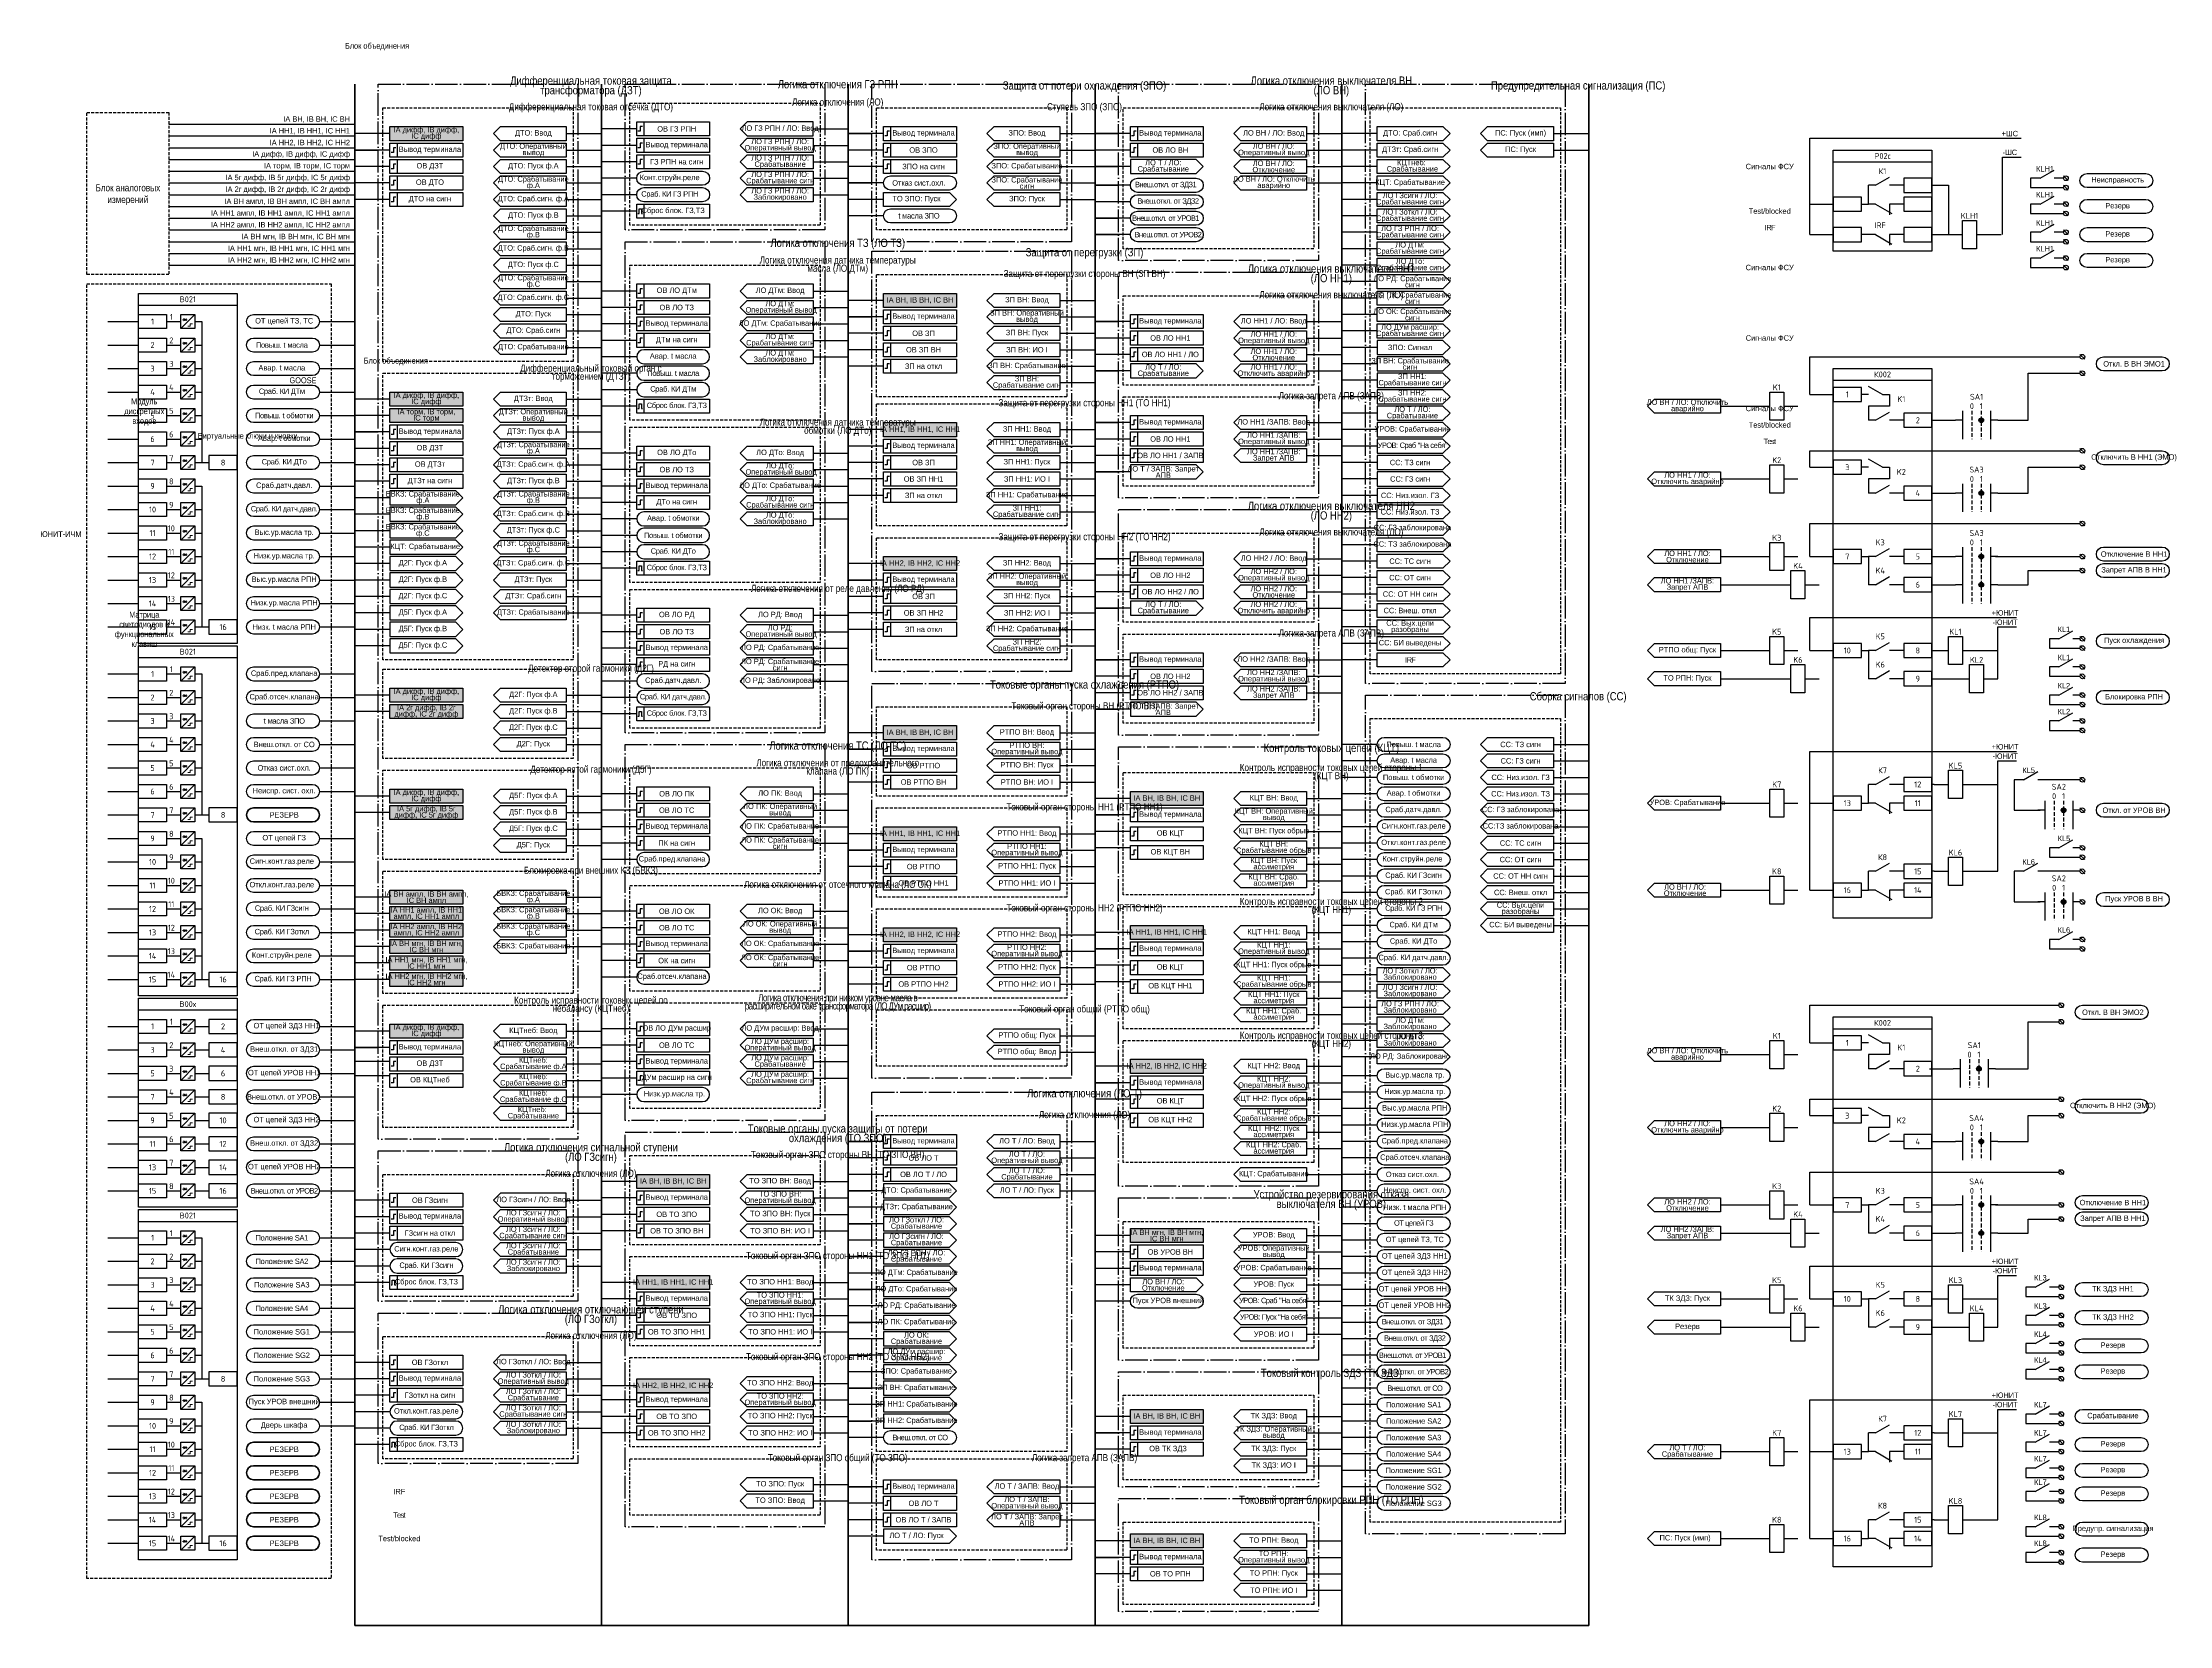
# Model space of a CAD drawing. Header units: millimetres. Extents: x 1657 to 5785, y -558 to 1129.
# Drawn here: x 2856 to 3761, y -94 to 580 of the extents above; entities that cross this region are included whole.
import ezdxf
from ezdxf.enums import TextEntityAlignment as Align

# ---------------------------------------------------------------- set-up
doc = ezdxf.new("R2010")
doc.units = ezdxf.units.MM
doc.set_wipeout_variables(frame=1)
for name, pattern in [('ACAD_ISO04W100', [30, 24, -3, 0, -3]), ('HIDDEN', [9.525, 6.35, -3.175]), ('штриховая2', [0.375, 0.25, -0.125])]:
    doc.linetypes.add(name, pattern=pattern)
doc.layers.add('_ОРЗ_0.3', color=7, linetype='Continuous', lineweight=30)
doc.layers.add('TEXT', color=7, linetype='Continuous', lineweight=25)
doc.layers.add('Основная', color=7, linetype='Continuous')
doc.styles.add('2.3_GOST_RD', font='ARIALN.TTF', dxfattribs={"height": 2.3})
doc.styles.add('2.5_Gost_RD', font='ARIALN.TTF', dxfattribs={"height": 2.5})
doc.styles.add('2.5_ISOCPEUR', font='isocpeur.ttf', dxfattribs={"width": 0.9, "height": 2.5})
doc.styles.add('2.5_ISOCPEUR_1', font='isocpeur.ttf', dxfattribs={"height": 2.5})
doc.styles.add('3.5_Gost_RD', font='ARIALN.TTF', dxfattribs={"height": 3.5})

# ---------------------------------------------------------------- blocks, each defined once
blk = doc.blocks.new('*U42')
at = {"layer": 'Основная', "color": 0}
for p, q in [((0, 0), (2, 0)), ((2, 0), (40, 0)), ((40, 0), (42, 0))]:
    blk.add_line(p, q, dxfattribs=at)
blk = doc.blocks.new('*U55')
at = {"lineweight": 13, "ltscale": 0.25}
blk.add_line((20.25, 1.25), (20.25, 0.25), dxfattribs=at)
for points in [[(0, 3), (12, 3), (12, -3), (0, -3)], [(18, 3), (24, 3), (24, -3), (18, -3)]]:
    blk.add_lwpolyline(points, close=True)
blk.add_lwpolyline([(20.25, 0.75), (19.25, 1.25), (19.25, 0.25), (20.25, 0.75)], dxfattribs=at)
at = {"lineweight": 13, "flags": 128}
for points in [[(19.5, 1.5, 0, 0, 0), (19.5, 2, 0.25, 0, 0), (19.5, 2.5, 0, 0, 0)], [(20, 1.5, 0, 0, 0), (20, 2, 0.25, 0, 0), (20, 2.5, 0, 0, 0)]]:
    blk.add_lwpolyline(points, format="xyseb", dxfattribs=at)
at = {"layer": 'Основная', "color": 0}
blk.add_line((12, 0), (18, 0), dxfattribs=at)
at = {"layer": 'Основная', "ltscale": 0.25}
blk.add_line((24, 3), (18, -3), dxfattribs=at)
at = {"layer": 'Основная', "color": 0, "lineweight": 13}
blk.add_line((18.75, 0.75), (20.75, 0.75), dxfattribs=at)
for p, q in [((21, -2), (22, -2)), ((22, -1), (23, -1)), ((22, -2), (22, -1))]:
    blk.add_line(p, q, dxfattribs=at).dxf.unprotected_set("ltscale", 0)
at = {"layer": 'Основная', "style": '2.5_ISOCPEUR'}
for tag, p in [('ОУ', (3, 6)), ('В', (6, 0)), ('K', (14, 2))]:
    blk.add_attdef(tag, text='', height=2.5, dxfattribs=at).set_placement(p, align=Align.MIDDLE_CENTER)
blk = doc.blocks.new('*U53')
blk.add_lwpolyline([(0, 3), (-12, 3), (-12, -3), (0, -3)], close=True)
at = {"layer": 'Основная', "style": '2.5_ISOCPEUR'}
for tag, p in [('ОУ', (-7, 10)), ('В', (-6, 0))]:
    blk.add_attdef(tag, text='', height=2.5, dxfattribs=at).set_placement(p, align=Align.MIDDLE_CENTER)
blk = doc.blocks.new('*U110')
at = {"layer": 'Основная', "color": 0}
blk.add_line((0, 0), (7, -4), dxfattribs=at)
at = {"layer": 'Основная', "ltscale": 0.35}
blk.add_line((6, 0), (6, -4.5), dxfattribs=at)
blk = doc.blocks.new('*U101')
blk.add_lwpolyline([(0, 3), (-12, 3), (-12, -3), (0, -3)], close=True)
at = {"layer": 'Основная', "color": 0}
for p, q in [((-24, 0), (-27, 0)), ((-12, 0), (-18, 0))]:
    blk.add_line(p, q, dxfattribs=at)
at = {"ltscale": 0.25}
blk.add_blockref('*U110', (-24, 0), dxfattribs=at)
at = {"layer": 'Основная', "style": '2.5_ISOCPEUR'}
for tag, p in [('ОУ', (-22, 4)), ('K', (-21, 6)), ('В', (-6, 0))]:
    blk.add_attdef(tag, text='', height=2.5, dxfattribs=at).set_placement(p, align=Align.MIDDLE_CENTER)
blk = doc.blocks.new('SPEC_COS_H')
at = {"layer": 'Основная', "color": 0}
blk.add_line((0, 0), (6, 3.43), dxfattribs=at)
blk = doc.blocks.new('*U105')
blk.add_lwpolyline([(0, 3), (-12, 3), (-12, -3), (0, -3)], close=True)
at = {"layer": 'Основная', "color": 0}
for p, q in [((-24, 0), (-27, 0)), ((-12, 0), (-18, 0))]:
    blk.add_line(p, q, dxfattribs=at)
at = {"ltscale": 0.25}
blk.add_blockref('SPEC_COS_H', (-24, 0), dxfattribs=at)
at = {"layer": 'Основная', "style": '2.5_ISOCPEUR'}
for tag, p in [('ОУ', (-21, 6)), ('K', (-21, 6)), ('В', (-6, 0))]:
    blk.add_attdef(tag, text='', height=2.5, dxfattribs=at).set_placement(p, align=Align.MIDDLE_CENTER)
blk = doc.blocks.new('*U108')
at = {"layer": 'Основная', "color": 0}
for p, q in [((-9, 0), (-3, 0)), ((3, 0), (9, 0))]:
    blk.add_line(p, q, dxfattribs=at)
at = {"layer": 'Основная'}
blk.add_lwpolyline([(-3, 6), (3, 6), (3, -6), (-3, -6)], close=True, dxfattribs=at)
at = {"layer": 'Основная', "style": '2.5_ISOCPEUR'}
for tag, p in [('ОУ', (0, 8)), ('В2', (-7, -2)), ('В1', (7, -2))]:
    blk.add_attdef(tag, text='', height=2.5, dxfattribs=at).set_placement(p, align=Align.MIDDLE_CENTER)
blk = doc.blocks.new('*U115')
blk.add_wipeout([(1, -0.01), (0.98, -0.18), (0.96, -0.27), (0.94, -0.34), (0.91, -0.42), (0.88, -0.48), (0.85, -0.53), (0.83, -0.56), (0.8, -0.6), (0.75, -0.66), (0.7, -0.71), (0.66, -0.75), (0.64, -0.77), (0.62, -0.79), (0.58, -0.81), (0.53, -0.85), (0.5, -0.86), (0.46, -0.89), (0.41, -0.91), (0.35, -0.94), (0.3, -0.95), (0.23, -0.97), (0.18, -0.98), (0.12, -0.99), (0.06, -1), (0.02, -1), (-0.04, -1), (-0.1, -0.99), (-0.16, -0.99), (-0.24, -0.97), (-0.28, -0.96), (-0.34, -0.94), (-0.39, -0.92), (-0.44, -0.9), (-0.47, -0.88), (-0.52, -0.86), (-0.56, -0.83), (-0.6, -0.8), (-0.64, -0.77), (-0.68, -0.73), (-0.74, -0.67), (-0.77, -0.63), (-0.8, -0.6), (-0.84, -0.54), (-0.87, -0.5), (-0.9, -0.44), (-0.92, -0.38), (-0.94, -0.34), (-0.96, -0.29), (-0.97, -0.23), (-0.99, -0.16), (-1, -0.08), (-1, -0.02), (-1, 0.03), (-0.99, 0.11), (-0.98, 0.18), (-0.97, 0.24), (-0.96, 0.29), (-0.94, 0.34), (-0.92, 0.4), (-0.89, 0.46), (-0.87, 0.5), (-0.84, 0.54), (-0.8, 0.6), (-0.77, 0.64), (-0.71, 0.7), (-0.67, 0.74), (-0.67, 0.74), (-0.68, 0.73), (-0.65, 0.76), (-0.6, 0.8), (-0.56, 0.83), (-0.52, 0.85), (-0.47, 0.88), (-0.42, 0.91), (-0.37, 0.93), (-0.32, 0.95), (-0.27, 0.96), (-0.21, 0.98), (-0.15, 0.99), (-0.08, 1), (-0.03, 1), (0.08, 1), (0.14, 0.99), (0.21, 0.98), (0.34, 0.94), (0.4, 0.92), (0.46, 0.89), (0.52, 0.85), (0.56, 0.83), (0.6, 0.8), (0.64, 0.77), (0.67, 0.74), (0.7, 0.71), (0.75, 0.67), (0.78, 0.63), (0.82, 0.57), (0.84, 0.54), (0.9, 0.43), (0.94, 0.35), (0.96, 0.29), (0.97, 0.23), (0.99, 0.1), (1, 0.03)])
at = {"layer": 'Основная', "ltscale": 0.25}
blk.add_circle((0, 0), 1, dxfattribs=at)
blk = doc.blocks.new('*U107')
at = {"layer": 'Основная', "style": '2.5_ISOCPEUR'}
for tag, p in [('ОУ', (0, 4)), ('В', (0, -3))]:
    blk.add_attdef(tag, text='', height=2.5, dxfattribs=at).set_placement(p, align=Align.MIDDLE_CENTER)
at = {"ltscale": 0.25}
blk.add_blockref('*U115', (0, 0), dxfattribs=at)
at = {"layer": 'Основная', "ltscale": 0.25}
blk.add_line((1, -1), (-1, 1), dxfattribs=at)
blk = doc.blocks.new('*U104')
blk.add_lwpolyline([(0, 3), (-12, 3), (-12, -3), (0, -3)], close=True)
at = {"layer": 'Основная', "color": 0}
for p, q in [((-24, 0), (-27, 0)), ((-12, 0), (-18, 0))]:
    blk.add_line(p, q, dxfattribs=at)
at = {"ltscale": 0.25}
blk.add_blockref('SPEC_COS_H', (-24, 0), dxfattribs=at)
at = {"layer": 'Основная', "style": '2.5_ISOCPEUR'}
for tag, p in [('ОУ', (-13, 9)), ('K', (-13, 9)), ('В', (-6, 0))]:
    blk.add_attdef(tag, text='', height=2.5, dxfattribs=at).set_placement(p, align=Align.MIDDLE_CENTER)
blk = doc.blocks.new('*U54')
blk.add_lwpolyline([(0, 3), (-12, 3), (-12, -3), (0, -3)], close=True)
at = {"layer": 'Основная', "color": 0}
for p, q in [((-24, 0), (-27, 0)), ((-12, 0), (-18, 0))]:
    blk.add_line(p, q, dxfattribs=at)
at = {"ltscale": 0.25}
blk.add_blockref('SPEC_COS_H', (-24, 0), dxfattribs=at)
at = {"layer": 'Основная', "style": '2.5_ISOCPEUR'}
for tag, p in [('ОУ', (-22, 6)), ('K', (-21, 6)), ('В', (-6, 0))]:
    blk.add_attdef(tag, text='', height=2.5, dxfattribs=at).set_placement(p, align=Align.MIDDLE_CENTER)
blk = doc.blocks.new('*U106')
at = {"ltscale": 0.35}
h = blk.add_hatch(color=256, dxfattribs=at)
edge = h.paths.add_edge_path()
edge.add_arc((-2, 0), 0.01, 0, 360)
h = blk.add_hatch(color=256, dxfattribs=at)
edge = h.paths.add_edge_path()
edge.add_arc((2, 0), 1, 0, 360)
at = {"layer": 'Основная', "color": 0}
for p, q in [((-6, 0), (-9, 0)), ((-6, 4), (-6, -8)), ((6, 4), (6, -8)), ((9, 0), (6, 0))]:
    blk.add_line(p, q, dxfattribs=at)
at = {"layer": 'Основная', "color": 0, "linetype": 'HIDDEN', "ltscale": 0.25}
for p, q in [((-2, 4), (-2, -8)), ((2, 4), (2, -8))]:
    blk.add_line(p, q, dxfattribs=at)
at = {"layer": 'Основная', "ltscale": 0.35}
for centre, radius in [((-2, 0), 0.01), ((2, 0), 1)]:
    blk.add_circle(centre, radius, dxfattribs=at)
at = {"layer": 'Основная', "style": '2.5_ISOCPEUR'}
for tag, p in [('ОУ', (0, 10)), ('ОП1', (-2, 6)), ('ОП2', (2, 6)), ('В1', (-9, -2)), ('В2', (9, -2))]:
    blk.add_attdef(tag, text='', height=2.5, dxfattribs=at).set_placement(p, align=Align.MIDDLE_CENTER)

msp = doc.modelspace()

# ---------------------------------------------------------------- hatches: boundary and pattern name
at = {"ltscale": 100, "true_color": 0xf7931d}
h = msp.add_hatch(color=30, dxfattribs=at)
h.dxf.hatch_style = 1
h.paths.add_polyline_path([(3004, 544), (3035, 544), (3035, 538), (3004, 538)])
at = {"ltscale": 100, "true_color": 0xf7941d}
h = msp.add_hatch(color=30, dxfattribs=at)
h.dxf.hatch_style = 1
h.paths.add_polyline_path([(3214, 473), (3245, 473), (3245, 467), (3214, 467)])
at = {"ltscale": 100, "true_color": 0xf7931d}
h = msp.add_hatch(color=30, dxfattribs=at)
h.dxf.hatch_style = 1
h.paths.add_polyline_path([(3004, 431), (3035, 431), (3035, 425), (3004, 425)])
h = msp.add_hatch(color=30, dxfattribs=at)
h.dxf.hatch_style = 1
h.paths.add_polyline_path([(3004, 424), (3035, 424), (3035, 418), (3004, 418)])
at = {"ltscale": 100, "true_color": 0xf7941d}
h = msp.add_hatch(color=30, dxfattribs=at)
h.dxf.hatch_style = 1
h.paths.add_polyline_path([(3214, 418), (3245, 418), (3245, 412), (3214, 412)])
h = msp.add_hatch(color=30, dxfattribs=at)
h.dxf.hatch_style = 1
h.paths.add_polyline_path([(3214, 361), (3245, 361), (3245, 355), (3214, 355)])
at = {"ltscale": 100, "true_color": 0xf7931d}
h = msp.add_hatch(color=30, dxfattribs=at)
h.dxf.hatch_style = 1
h.paths.add_polyline_path([(3004, 305), (3035, 305), (3035, 299), (3004, 299)])
h = msp.add_hatch(color=30, dxfattribs=at)
h.dxf.hatch_style = 1
h.paths.add_polyline_path([(3004, 298), (3035, 298), (3035, 292), (3004, 292)])
at = {"ltscale": 100, "true_color": 0xf7941d}
h = msp.add_hatch(color=30, dxfattribs=at)
h.dxf.hatch_style = 1
h.paths.add_polyline_path([(3214, 289), (3245, 289), (3245, 283), (3214, 283)])
at = {"ltscale": 100, "true_color": 0xf7931d}
h = msp.add_hatch(color=30, dxfattribs=at)
h.dxf.hatch_style = 1
h.paths.add_polyline_path([(3004, 262), (3035, 262), (3035, 256), (3004, 256)])
h = msp.add_hatch(color=30, dxfattribs=at)
h.dxf.hatch_style = 1
h.paths.add_polyline_path([(3004, 255), (3035, 255), (3035, 249), (3004, 249)])
h = msp.add_hatch(color=30, dxfattribs=at)
h.dxf.hatch_style = 1
h.paths.add_polyline_path([(3319, 261), (3350, 261), (3350, 255), (3319, 255)])
at = {"ltscale": 100, "true_color": 0xf7941d}
h = msp.add_hatch(color=30, dxfattribs=at)
h.dxf.hatch_style = 1
h.paths.add_polyline_path([(3214, 246), (3245, 246), (3245, 240), (3214, 240)])
at = {"ltscale": 100, "true_color": 0xf7931d}
h = msp.add_hatch(color=30, dxfattribs=at)
h.dxf.hatch_style = 1
h.paths.add_polyline_path([(3004, 219), (3035, 219), (3035, 213), (3004, 213)])
h = msp.add_hatch(color=30, dxfattribs=at)
h.dxf.hatch_style = 1
h.paths.add_polyline_path([(3004, 212), (3035, 212), (3035, 206), (3004, 206)])
h = msp.add_hatch(color=30, dxfattribs=at)
h.dxf.hatch_style = 1
h.paths.add_polyline_path([(3004, 205), (3035, 205), (3035, 199), (3004, 199)])
at = {"ltscale": 100, "true_color": 0xf7941d}
h = msp.add_hatch(color=30, dxfattribs=at)
h.dxf.hatch_style = 1
h.paths.add_polyline_path([(3214, 203), (3245, 203), (3245, 197), (3214, 197)])
at = {"ltscale": 100, "true_color": 0xf7931d}
h = msp.add_hatch(color=30, dxfattribs=at)
h.dxf.hatch_style = 1
h.paths.add_polyline_path([(3319, 204), (3350, 204), (3350, 198), (3319, 198)])
h = msp.add_hatch(color=30, dxfattribs=at)
h.dxf.hatch_style = 1
h.paths.add_polyline_path([(3004, 198), (3035, 198), (3035, 192), (3004, 192)])
h = msp.add_hatch(color=30, dxfattribs=at)
h.dxf.hatch_style = 1
h.paths.add_polyline_path([(3004, 191), (3035, 191), (3035, 185), (3004, 185)])
h = msp.add_hatch(color=30, dxfattribs=at)
h.dxf.hatch_style = 1
h.paths.add_polyline_path([(3004, 184), (3035, 184), (3035, 178), (3004, 178)])
h = msp.add_hatch(color=30, dxfattribs=at)
h.dxf.hatch_style = 1
h.paths.add_polyline_path([(3004, 162), (3035, 162), (3035, 156), (3004, 156)])
h = msp.add_hatch(color=30, dxfattribs=at)
h.dxf.hatch_style = 1
h.paths.add_polyline_path([(3319, 147), (3350, 147), (3350, 141), (3319, 141)])
h = msp.add_hatch(color=30, dxfattribs=at)
h.dxf.hatch_style = 1
h.paths.add_polyline_path([(3109, 98), (3140, 98), (3140, 92), (3109, 92)])
h = msp.add_hatch(color=30, dxfattribs=at)
h.dxf.hatch_style = 1
h.paths.add_polyline_path([(3319, 75), (3350, 75), (3350, 69), (3319, 69)])
h = msp.add_hatch(color=30, dxfattribs=at)
h.dxf.hatch_style = 1
h.paths.add_polyline_path([(3109, 55), (3140, 55), (3140, 49), (3109, 49)])
h = msp.add_hatch(color=30, dxfattribs=at)
h.dxf.hatch_style = 1
h.paths.add_polyline_path([(3109, 11), (3140, 11), (3140, 5), (3109, 5)])
h = msp.add_hatch(color=30, dxfattribs=at)
h.dxf.hatch_style = 1
h.paths.add_polyline_path([(3319, -2), (3350, -2), (3350, -8), (3319, -8)])
h = msp.add_hatch(color=30, dxfattribs=at)
h.dxf.hatch_style = 1
h.paths.add_polyline_path([(3319, -55), (3350, -55), (3350, -61), (3319, -61)])

# ---------------------------------------------------------------- linework, layer by layer
at = {"lineweight": 100, "ltscale": 100}
for p, q in [((2989, 562), (2989, -94)), ((3094, 562), (3094, -94)), ((3199, 562), (3199, -94)), ((3304, 562), (3304, -94)), ((3409, 562), (3409, -94)), ((3514, 562), (3514, -94)), ((2989, -94), (3514, -94))]:
    msp.add_line(p, q, dxfattribs=at)
at = {"ltscale": 100}
for p, q in [((2910, 545), (2989, 545)), ((3109, 543), (3094, 543)), ((3184, 543), (3199, 543)), ((2910, 540), (2989, 540)), ((2910, 535), (2989, 535)), ((3004, 541), (2989, 541)), ((3004, 534), (2989, 534)), ((2989, 534), (2999, 534)), ((3079, 541), (3094, 541)), ((3079, 534), (3094, 534)), ((3109, 536), (3094, 536)), ((3184, 536), (3199, 536)), ((3214, 541), (3199, 541)), ((3199, 541), (3209, 541)), ((3214, 534), (3199, 534)), ((3289, 541), (3304, 541)), ((3289, 534), (3304, 534)), ((3319, 541), (3304, 541)), ((3304, 541), (3314, 541)), ((3319, 534), (3304, 534)), ((3394, 541), (3409, 541)), ((3394, 534), (3409, 534)), ((3424, 541), (3409, 541)), ((3424, 534), (3409, 534)), ((3499, 541), (3514, 541)), ((3499, 534), (3514, 534)), ((3608, 498), (3608, 539)), ((3608, 539), (3698, 539)), ((2910, 530), (2989, 530)), ((2910, 525), (2989, 525)), ((3004, 527), (2989, 527)), ((3079, 527), (3094, 527)), ((3109, 529), (3094, 529)), ((3184, 529), (3199, 529)), ((3214, 527), (3199, 527)), ((3261, 530), (3258, 527)), ((3258, 527), (3261, 524)), ((3261, 530), (3289, 530)), ((3289, 527), (3304, 527)), ((3319, 527), (3304, 527)), ((3304, 527), (3314, 527)), ((3394, 527), (3409, 527)), ((3424, 527), (3409, 527)), ((3690, 498), (3690, 531)), ((3690, 531), (3698, 531)), ((2910, 520), (2989, 520)), ((3004, 520), (2989, 520)), ((3079, 520), (3094, 520)), ((3109, 522), (3094, 522)), ((3184, 522), (3199, 522)), ((3214, 520), (3199, 520)), ((3199, 520), (3209, 520)), ((3214, 516), (3242, 516)), ((3242, 516), (3245, 513)), ((3261, 523), (3258, 520)), ((3258, 520), (3261, 517)), ((3261, 516), (3258, 513)), ((3261, 523), (3289, 523)), ((3289, 517), (3261, 517)), ((3261, 516), (3289, 516)), ((3289, 523), (3289, 517)), ((3289, 520), (3304, 520)), ((3319, 519), (3304, 519)), ((3304, 519), (3314, 519)), ((3394, 520), (3409, 520)), ((3424, 520), (3409, 520)), ((3633, 511), (3633, 519)), ((3667, 519), (3667, 498)), ((3706, 522), (3702, 522)), ((3702, 522), (3702, 518)), ((2910, 515), (2989, 515)), ((2910, 510), (2989, 510)), ((3004, 513), (2989, 513)), ((3079, 513), (3094, 513)), ((3109, 515), (3094, 515)), ((3109, 508), (3094, 508)), ((3184, 515), (3199, 515)), ((3214, 513), (3199, 513)), ((3242, 510), (3214, 510)), ((3245, 513), (3242, 510)), ((3258, 513), (3261, 510)), ((3289, 513), (3304, 513)), ((3319, 512), (3304, 512)), ((3424, 513), (3409, 513)), ((3630, 511), (3633, 511)), ((3706, 511), (3702, 511)), ((3702, 511), (3702, 507)), ((2910, 505), (2989, 505)), ((2910, 500), (2989, 500)), ((3079, 506), (3094, 506)), ((3079, 499), (3094, 499)), ((3214, 506), (3199, 506)), ((3319, 505), (3304, 505)), ((3304, 505), (3314, 505)), ((3319, 498), (3304, 498)), ((3304, 498), (3314, 498)), ((3424, 506), (3409, 506)), ((3424, 499), (3409, 499)), ((3680.5, 498), (3689.5, 498)), ((3706, 499), (3702, 499)), ((3702, 499), (3702, 495)), ((2910, 495), (2989, 495)), ((2910, 490), (2989, 490)), ((3079, 492), (3094, 492)), ((3424, 492), (3409, 492)), ((2910, 485), (2989, 485)), ((3079, 485), (3094, 485)), ((3424, 485), (3409, 485)), ((3706, 488), (3702, 488)), ((3702, 488), (3702, 484)), ((3079, 478), (3094, 478)), ((3079, 471), (3094, 471)), ((3109, 474), (3094, 474)), ((3184, 474), (3199, 474)), ((3424, 478), (3409, 478)), ((3424, 471), (3409, 471)), ((3079, 464), (3094, 464)), ((3109, 467), (3094, 467)), ((3184, 467), (3199, 467)), ((3214, 470), (3199, 470)), ((3214, 463), (3199, 463)), ((3199, 463), (3209, 463)), ((3289, 470), (3304, 470)), ((3289, 463), (3304, 463)), ((3424, 464), (3409, 464)), ((2924, 461), (2924, 401)), ((2974, 461), (2989, 461)), ((3079, 457), (3094, 457)), ((3109, 460), (3094, 460)), ((3109, 453), (3094, 453)), ((3184, 460), (3199, 460)), ((3184, 453), (3199, 453)), ((3214, 456), (3199, 456)), ((3261, 459), (3258, 456)), ((3258, 456), (3261, 453)), ((3261, 459), (3289, 459)), ((3289, 456), (3304, 456)), ((3319, 461), (3304, 461)), ((3304, 461), (3314, 461)), ((3319, 454), (3304, 454)), ((3394, 461), (3409, 461)), ((3394, 454), (3409, 454)), ((3424, 457), (3409, 457)), ((2974, 451), (2989, 451)), ((3079, 450), (3094, 450)), ((3109, 446), (3094, 446)), ((3184, 446), (3199, 446)), ((3214, 449), (3199, 449)), ((3261, 452), (3258, 449)), ((3258, 449), (3261, 446)), ((3261, 452), (3289, 452)), ((3289, 449), (3304, 449)), ((3319, 447), (3304, 447)), ((3394, 447), (3409, 447)), ((3424, 450), (3409, 450)), ((2974, 441), (2989, 441)), ((3109, 439), (3094, 439)), ((3214, 442), (3199, 442)), ((3289, 442), (3304, 442)), ((3289, 435), (3304, 435)), ((3319, 440), (3304, 440)), ((3304, 440), (3314, 440)), ((3394, 440), (3409, 440)), ((3424, 443), (3409, 443)), ((3424, 436), (3409, 436)), ((2974, 431), (2989, 431)), ((3004, 428), (2989, 428)), ((3079, 428), (3094, 428)), ((3109, 432), (3094, 432)), ((3424, 429), (3409, 429)), ((3642, 430), (3642, 425)), ((2974, 421), (2989, 421)), ((3004, 421), (2989, 421)), ((3079, 421), (3094, 421)), ((3109, 425), (3094, 425)), ((3319, 418), (3304, 418)), ((3304, 418), (3314, 418)), ((3394, 418), (3409, 418)), ((3424, 422), (3409, 422)), ((3570, 425), (3585, 425)), ((3642, 425), (3633, 425)), ((3633, 425), (3633, 419)), ((2974, 411), (2989, 411)), ((3004, 414), (2989, 414)), ((2989, 414), (2999, 414)), ((3079, 414), (3094, 414)), ((3214, 415), (3199, 415)), ((3214, 408), (3199, 408)), ((3289, 415), (3304, 415)), ((3289, 408), (3304, 408)), ((3319, 411), (3304, 411)), ((3394, 411), (3409, 411)), ((3424, 415), (3409, 415)), ((3424, 408), (3409, 408)), ((2974, 401), (2989, 401)), ((3004, 407), (2989, 407)), ((3004, 400), (2989, 400)), ((3079, 407), (3094, 407)), ((3079, 400), (3094, 400)), ((3109, 405), (3094, 405)), ((3184, 405), (3199, 405)), ((3214, 401), (3199, 401)), ((3261, 404), (3258, 401)), ((3258, 401), (3261, 398)), ((3261, 404), (3289, 404)), ((3289, 401), (3304, 401)), ((3319, 404), (3304, 404)), ((3394, 404), (3409, 404)), ((3424, 401), (3409, 401)), ((3642, 399), (3642, 394)), ((2924, 391), (2924, 331)), ((2974, 391), (2989, 391)), ((3004, 393), (2989, 393)), ((3079, 393), (3094, 393)), ((3109, 398), (3094, 398)), ((3109, 391), (3094, 391)), ((3184, 398), (3199, 398)), ((3184, 391), (3199, 391)), ((3214, 394), (3199, 394)), ((3261, 397), (3258, 394)), ((3258, 394), (3261, 391)), ((3261, 397), (3289, 397)), ((3289, 394), (3304, 394)), ((3319, 397), (3304, 397)), ((3304, 397), (3314, 397)), ((3424, 394), (3409, 394)), ((3570, 394), (3585, 394)), ((3642, 394), (3633, 394)), ((3633, 394), (3633, 388)), ((2974, 381), (2989, 381)), ((3004, 386), (2989, 386)), ((3079, 386), (3094, 386)), ((3109, 384), (3094, 384)), ((3184, 384), (3199, 384)), ((3214, 387), (3199, 387)), ((3289, 387), (3304, 387)), ((3424, 387), (3409, 387)), ((2974, 371), (2989, 371)), ((3004, 379), (2989, 379)), ((3004, 372), (2989, 372)), ((3079, 379), (3094, 379)), ((3079, 372), (3094, 372)), ((3109, 377), (3094, 377)), ((3184, 377), (3199, 377)), ((3289, 380), (3304, 380)), ((3424, 380), (3409, 380)), ((3424, 373), (3409, 373)), ((3004, 365), (2989, 365)), ((3079, 365), (3094, 365)), ((3109, 370), (3094, 370)), ((3109, 363), (3094, 363)), ((3424, 366), (3409, 366)), ((2974, 361), (2989, 361)), ((3004, 358), (2989, 358)), ((3079, 358), (3094, 358)), ((3109, 356), (3094, 356)), ((3214, 358), (3199, 358)), ((3289, 358), (3304, 358)), ((3319, 360), (3304, 360)), ((3304, 360), (3314, 360)), ((3319, 353), (3304, 353)), ((3394, 360), (3409, 360)), ((3394, 353), (3409, 353)), ((3424, 359), (3409, 359)), ((3570, 361), (3585, 361)), ((3630, 361), (3633, 361)), ((3633, 361), (3633, 349)), ((3687, 361), (3723, 361)), ((2974, 351), (2989, 351)), ((3004, 351), (2989, 351)), ((3004, 344), (2989, 344)), ((3079, 351), (3094, 351)), ((3079, 344), (3094, 344)), ((3214, 351), (3199, 351)), ((3199, 351), (3209, 351)), ((3214, 344), (3199, 344)), ((3261, 347), (3258, 344)), ((3258, 344), (3261, 341)), ((3261, 347), (3289, 347)), ((3289, 351), (3304, 351)), ((3289, 344), (3304, 344)), ((3319, 346), (3304, 346)), ((3394, 346), (3409, 346)), ((3424, 352), (3409, 352)), ((3424, 345), (3409, 345)), ((3570, 349), (3594, 349)), ((2974, 341), (2989, 341)), ((3004, 337), (2989, 337)), ((3079, 337), (3094, 337)), ((3109, 336), (3094, 336)), ((3184, 336), (3199, 336)), ((3214, 337), (3199, 337)), ((3261, 340), (3258, 337)), ((3258, 337), (3261, 334)), ((3261, 340), (3289, 340)), ((3289, 337), (3304, 337)), ((3319, 339), (3304, 339)), ((3304, 339), (3314, 339)), ((3394, 339), (3409, 339)), ((3424, 338), (3409, 338)), ((2974, 331), (2989, 331)), ((3004, 330), (2989, 330)), ((3109, 329), (3094, 329)), ((3184, 329), (3199, 329)), ((3214, 330), (3199, 330)), ((3289, 330), (3304, 330)), ((3424, 331), (3409, 331)), ((3688, 309), (3688, 331)), ((3688, 331), (3696, 331)), ((3714, 326), (3710, 326)), ((3710, 326), (3710, 322)), ((3004, 323), (2989, 323)), ((3109, 322), (3094, 322)), ((3184, 322), (3199, 322)), ((3289, 323), (3304, 323)), ((3319, 317), (3304, 317)), ((3304, 317), (3314, 317)), ((3394, 317), (3409, 317)), ((3424, 324), (3409, 324)), ((3424, 317), (3409, 317)), ((3570, 321), (3585, 321)), ((3630, 321), (3633, 321)), ((3633, 321), (3633, 309)), ((3679, 321), (3688, 321)), ((2924, 311), (2924, 251)), ((2974, 311), (2989, 311)), ((3109, 315), (3094, 315)), ((3109, 308), (3094, 308)), ((3184, 315), (3199, 315)), ((3184, 308), (3199, 308)), ((3319, 310), (3304, 310)), ((3394, 310), (3409, 310)), ((3570, 309), (3594, 309)), ((3714, 314), (3710, 314)), ((3710, 314), (3710, 310)), ((2974, 301), (2989, 301)), ((3004, 302), (2989, 302)), ((3079, 302), (3094, 302)), ((3109, 301), (3094, 301)), ((3319, 303), (3304, 303)), ((3394, 303), (3409, 303)), ((3714, 302), (3710, 302)), ((3710, 302), (3710, 298)), ((2974, 291), (2989, 291)), ((3004, 295), (2989, 295)), ((3079, 295), (3094, 295)), ((3109, 294), (3094, 294)), ((3319, 296), (3304, 296)), ((3304, 296), (3314, 296)), ((3714, 291), (3710, 291)), ((3710, 291), (3710, 287)), ((2974, 281), (2989, 281)), ((3079, 288), (3094, 288)), ((3079, 281), (3094, 281)), ((3214, 286), (3199, 286)), ((3289, 286), (3304, 286)), ((3424, 281), (3409, 281)), ((3499, 281), (3514, 281)), ((3214, 279), (3199, 279)), ((3199, 279), (3209, 279)), ((3214, 272), (3199, 272)), ((3261, 275), (3258, 272)), ((3258, 272), (3261, 269)), ((3261, 275), (3289, 275)), ((3289, 279), (3304, 279)), ((3289, 272), (3304, 272)), ((3424, 274), (3409, 274)), ((3499, 274), (3514, 274)), ((3688, 227), (3688, 274)), ((3688, 274), (3696, 274)), ((2974, 271), (2989, 271)), ((3214, 265), (3199, 265)), ((3261, 268), (3258, 265)), ((3258, 265), (3261, 262)), ((3261, 268), (3289, 268)), ((3289, 265), (3304, 265)), ((3424, 267), (3409, 267)), ((3499, 267), (3514, 267)), ((3633, 256), (3633, 264)), ((3661, 264), (3660, 264)), ((3679, 264), (3688, 264)), ((3699, 266), (3695, 266)), ((2974, 261), (2989, 261)), ((3004, 259), (2989, 259)), ((3079, 259), (3094, 259)), ((3109, 260), (3094, 260)), ((3184, 260), (3199, 260)), ((3319, 258), (3304, 258)), ((3394, 258), (3409, 258)), ((3424, 260), (3409, 260)), ((3499, 260), (3514, 260)), ((3570, 256), (3585, 256)), ((3630, 256), (3633, 256)), ((3004, 252), (2989, 252)), ((3079, 252), (3094, 252)), ((3079, 245), (3094, 245)), ((3109, 253), (3094, 253)), ((3109, 246), (3094, 246)), ((3184, 253), (3199, 253)), ((3184, 246), (3199, 246)), ((3319, 251), (3304, 251)), ((3304, 251), (3314, 251)), ((3394, 251), (3409, 251)), ((3424, 253), (3409, 253)), ((3424, 246), (3409, 246)), ((3499, 253), (3514, 253)), ((3499, 246), (3514, 246)), ((2924, 241), (2924, 181)), ((2974, 241), (2989, 241)), ((3079, 238), (3094, 238)), ((3109, 239), (3094, 239)), ((3184, 239), (3199, 239)), ((3214, 243), (3199, 243)), ((3214, 236), (3199, 236)), ((3199, 236), (3209, 236)), ((3289, 243), (3304, 243)), ((3289, 236), (3304, 236)), ((3319, 244), (3304, 244)), ((3319, 237), (3304, 237)), ((3394, 244), (3409, 244)), ((3394, 237), (3409, 237)), ((3424, 239), (3409, 239)), ((3499, 239), (3514, 239)), ((3714, 237), (3710, 237)), ((3710, 237), (3710, 233)), ((2974, 231), (2989, 231)), ((3109, 232), (3094, 232)), ((3214, 229), (3199, 229)), ((3261, 232), (3258, 229)), ((3258, 229), (3261, 226)), ((3261, 232), (3289, 232)), ((3289, 229), (3304, 229)), ((3394, 230), (3409, 230)), ((3424, 232), (3409, 232)), ((3499, 232), (3514, 232)), ((3633, 219), (3633, 227)), ((3661, 227), (3660, 227)), ((3679, 227), (3688, 227)), ((3699, 227), (3695, 227)), ((2974, 221), (2989, 221)), ((3214, 222), (3199, 222)), ((3261, 225), (3258, 222)), ((3258, 222), (3261, 219)), ((3261, 225), (3289, 225)), ((3289, 222), (3304, 222)), ((3394, 223), (3409, 223)), ((3424, 225), (3409, 225)), ((3424, 218), (3409, 218)), ((3499, 225), (3514, 225)), ((3499, 218), (3514, 218)), ((3570, 219), (3585, 219)), ((3630, 219), (3633, 219)), ((2974, 211), (2989, 211)), ((3004, 216), (2989, 216)), ((3004, 209), (2989, 209)), ((3079, 216), (3094, 216)), ((3079, 209), (3094, 209)), ((3109, 210), (3094, 210)), ((3184, 210), (3199, 210)), ((3424, 211), (3409, 211)), ((3499, 211), (3514, 211)), ((2974, 201), (2989, 201)), ((3004, 202), (2989, 202)), ((3079, 202), (3094, 202)), ((3109, 203), (3094, 203)), ((3184, 203), (3199, 203)), ((3214, 200), (3199, 200)), ((3289, 200), (3304, 200)), ((3319, 201), (3304, 201)), ((3394, 201), (3409, 201)), ((3424, 204), (3409, 204)), ((3499, 204), (3514, 204)), ((2974, 191), (2989, 191)), ((3004, 195), (2989, 195)), ((3079, 195), (3094, 195)), ((3109, 196), (3094, 196)), ((3184, 196), (3199, 196)), ((3214, 193), (3199, 193)), ((3199, 193), (3209, 193)), ((3289, 193), (3304, 193)), ((3319, 194), (3304, 194)), ((3304, 194), (3314, 194)), ((3394, 194), (3409, 194)), ((3424, 197), (3409, 197)), ((3714, 198), (3710, 198)), ((3710, 198), (3710, 194)), ((2974, 181), (2989, 181)), ((3004, 188), (2989, 188)), ((3004, 181), (2989, 181)), ((3109, 189), (3094, 189)), ((3109, 182), (3094, 182)), ((3184, 189), (3199, 189)), ((3214, 186), (3199, 186)), ((3261, 189), (3258, 186)), ((3258, 186), (3261, 183)), ((3261, 182), (3258, 179)), ((3261, 189), (3289, 189)), ((3261, 182), (3289, 182)), ((3289, 186), (3304, 186)), ((3319, 187), (3304, 187)), ((3394, 187), (3409, 187)), ((3424, 190), (3409, 190)), ((3424, 183), (3409, 183)), ((3214, 179), (3199, 179)), ((3258, 179), (3261, 176)), ((3289, 179), (3304, 179)), ((3319, 180), (3304, 180)), ((3394, 180), (3409, 180)), ((3394, 173), (3409, 173)), ((3424, 176), (3409, 176)), ((3394, 166), (3409, 166)), ((3424, 169), (3409, 169)), ((2974, 161), (2989, 161)), ((3004, 159), (2989, 159)), ((3079, 159), (3094, 159)), ((3109, 160), (3094, 160)), ((3184, 160), (3199, 160)), ((3261, 160), (3258, 157)), ((3258, 157), (3261, 154)), ((3261, 160), (3289, 160)), ((3289, 157), (3304, 157)), ((3424, 162), (3409, 162)), ((3424, 155), (3409, 155)), ((3642, 154), (3642, 149)), ((2974, 151), (2989, 151)), ((3004, 152), (2989, 152)), ((2989, 152), (2999, 152)), ((3004, 146), (2989, 146)), ((3079, 152), (3094, 152)), ((3079, 145), (3094, 145)), ((3109, 153), (3094, 153)), ((3109, 146), (3094, 146)), ((3184, 153), (3199, 153)), ((3184, 146), (3199, 146)), ((3261, 153), (3258, 150)), ((3258, 150), (3261, 147)), ((3261, 153), (3289, 153)), ((3289, 147), (3261, 147)), ((3289, 153), (3289, 147)), ((3289, 150), (3304, 150)), ((3424, 148), (3409, 148)), ((3570, 149), (3585, 149)), ((3642, 149), (3633, 149)), ((3633, 149), (3633, 143)), ((2974, 141), (2989, 141)), ((3004, 140), (2989, 140)), ((3079, 138), (3094, 138)), ((3109, 139), (3094, 139)), ((3184, 139), (3199, 139)), ((3319, 144), (3304, 144)), ((3319, 137), (3304, 137)), ((3304, 137), (3314, 137)), ((3394, 144), (3409, 144)), ((3394, 137), (3409, 137)), ((3424, 140), (3409, 140)), ((2974, 131), (2989, 131)), ((3079, 131), (3094, 131)), ((3109, 132), (3094, 132)), ((3319, 130), (3304, 130)), ((3394, 130), (3409, 130)), ((3424, 133), (3409, 133)), ((2974, 121), (2989, 121)), ((3079, 124), (3094, 124)), ((3319, 123), (3304, 123)), ((3394, 123), (3409, 123)), ((3424, 126), (3409, 126)), ((3424, 119), (3409, 119)), ((3570, 118), (3585, 118)), ((3642, 118), (3633, 118)), ((3633, 118), (3633, 112)), ((3642, 123), (3642, 118)), ((2974, 111), (2989, 111)), ((3214, 112), (3199, 112)), ((3199, 112), (3209, 112)), ((3289, 112), (3304, 112)), ((3394, 116), (3409, 116)), ((3394, 109), (3409, 109)), ((3424, 112), (3409, 112)), ((2974, 101), (2989, 101)), ((3214, 105), (3199, 105)), ((3289, 105), (3304, 105)), ((3424, 105), (3409, 105)), ((2974, 91), (2989, 91)), ((3109, 95), (3094, 95)), ((3184, 95), (3199, 95)), ((3214, 98), (3199, 98)), ((3214, 91), (3199, 91)), ((3199, 91), (3209, 91)), ((3289, 98), (3304, 98)), ((3289, 91), (3304, 91)), ((3394, 98), (3409, 98)), ((3424, 98), (3409, 98)), ((3424, 91), (3409, 91)), ((3004, 87), (2989, 87)), ((3079, 87), (3094, 87)), ((3109, 88), (3094, 88)), ((3156, 84), (3153, 81)), ((3156, 84), (3184, 84)), ((3184, 88), (3199, 88)), ((3214, 84), (3199, 84)), ((3424, 84), (3409, 84)), ((3570, 85), (3585, 85)), ((3630, 85), (3633, 85)), ((3633, 85), (3633, 73)), ((3687, 85), (3714, 85)), ((3004, 80), (2989, 80)), ((3004, 73), (2989, 73)), ((3079, 80), (3094, 80)), ((3079, 73), (3094, 73)), ((3109, 81), (3094, 81)), ((3109, 74), (3094, 74)), ((3153, 81), (3156, 78)), ((3156, 77), (3153, 74)), ((3153, 74), (3156, 71)), ((3156, 77), (3184, 77)), ((3184, 81), (3199, 81)), ((3184, 74), (3199, 74)), ((3214, 77), (3199, 77)), ((3199, 77), (3209, 77)), ((3424, 77), (3409, 77)), ((3570, 73), (3594, 73)), ((2924, 71), (2924, 11)), ((2974, 71), (2989, 71)), ((3004, 66), (2989, 66)), ((3079, 66), (3094, 66)), ((3214, 70), (3199, 70)), ((3319, 72), (3304, 72)), ((3319, 65), (3304, 65)), ((3394, 72), (3409, 72)), ((3394, 65), (3409, 65)), ((3424, 70), (3409, 70)), ((2974, 61), (2989, 61)), ((3004, 59), (2989, 59)), ((3079, 59), (3094, 59)), ((3214, 63), (3199, 63)), ((3199, 63), (3209, 63)), ((3214, 56), (3199, 56)), ((3319, 58), (3304, 58)), ((3394, 58), (3409, 58)), ((3424, 63), (3409, 63)), ((3424, 56), (3409, 56)), ((3688, 33), (3688, 55)), ((3688, 55), (3696, 55)), ((2974, 51), (2989, 51)), ((3004, 52), (2989, 52)), ((3109, 52), (3094, 52)), ((3184, 52), (3199, 52)), ((3214, 49), (3199, 49)), ((3199, 49), (3209, 49)), ((3319, 51), (3304, 51)), ((3394, 51), (3409, 51)), ((3424, 49), (3409, 49)), ((3704, 50), (3700, 50)), ((3700, 50), (3700, 46)), ((2974, 41), (2989, 41)), ((3109, 45), (3094, 45)), ((3109, 38), (3094, 38)), ((3156, 41), (3153, 38)), ((3153, 38), (3156, 35)), ((3156, 41), (3184, 41)), ((3184, 45), (3199, 45)), ((3184, 38), (3199, 38)), ((3214, 42), (3199, 42)), ((3319, 44), (3304, 44)), ((3394, 44), (3409, 44)), ((3394, 37), (3409, 37)), ((3424, 42), (3409, 42)), ((3570, 45), (3585, 45)), ((3630, 45), (3633, 45)), ((3633, 45), (3633, 33)), ((3679, 45), (3688, 45)), ((3704, 38), (3700, 38)), ((3700, 38), (3700, 34)), ((2974, 31), (2989, 31)), ((3109, 31), (3094, 31)), ((3156, 34), (3153, 31)), ((3153, 31), (3156, 28)), ((3156, 34), (3184, 34)), ((3184, 31), (3199, 31)), ((3214, 35), (3199, 35)), ((3199, 35), (3209, 35)), ((3214, 28), (3199, 28)), ((3394, 30), (3409, 30)), ((3424, 35), (3409, 35)), ((3424, 28), (3409, 28)), ((3570, 33), (3594, 33)), ((2974, 21), (2989, 21)), ((3214, 21), (3199, 21)), ((3199, 21), (3209, 21)), ((3424, 21), (3409, 21)), ((3704, 26), (3700, 26)), ((3700, 26), (3700, 22)), ((2974, 11), (2989, 11)), ((3004, 18), (2989, 18)), ((3004, 11), (2989, 11)), ((3079, 18), (3094, 18)), ((3079, 11), (3094, 11)), ((3214, 14), (3199, 14)), ((3424, 14), (3409, 14)), ((3704, 15), (3700, 15)), ((3700, 15), (3700, 11)), ((2924, 1), (2924, -59)), ((2974, 1), (2989, 1)), ((3004, 4), (2989, 4)), ((3079, 4), (3094, 4)), ((3109, 8), (3094, 8)), ((3109, 2), (3094, 2)), ((3184, 9), (3199, 9)), ((3184, 2), (3199, 2)), ((3214, 7), (3199, 7)), ((3199, 7), (3209, 7)), ((3214, 0), (3199, 0)), ((3424, 7), (3409, 7)), ((3424, 0), (3409, 0)), ((2974, -9), (2989, -9)), ((3004, -3), (2989, -3)), ((3079, -3), (3094, -3)), ((3109, -5), (3094, -5)), ((3156, -2), (3153, -5)), ((3153, -5), (3156, -8)), ((3156, -9), (3153, -12)), ((3156, -2), (3184, -2)), ((3156, -9), (3184, -9)), ((3184, -5), (3199, -5)), ((3214, -7), (3199, -7)), ((3199, -7), (3209, -7)), ((3319, -5), (3304, -5)), ((3394, -5), (3409, -5)), ((3424, -7), (3409, -7)), ((3688, -49), (3688, -2)), ((3688, -2), (3696, -2)), ((3704, -4), (3700, -4)), ((3700, -4), (3700, -8)), ((3004, -10), (2989, -10)), ((3004, -17), (2989, -17)), ((3079, -10), (3094, -10)), ((3109, -12), (3094, -12)), ((3153, -12), (3156, -15)), ((3184, -12), (3199, -12)), ((3214, -14), (3199, -14)), ((3319, -12), (3304, -12)), ((3304, -12), (3314, -12)), ((3366, -16), (3363, -19)), ((3366, -16), (3394, -16)), ((3394, -12), (3409, -12)), ((3424, -14), (3409, -14)), ((3633, -20), (3633, -12)), ((3661, -12), (3660, -12)), ((3679, -12), (3688, -12)), ((3704, -16), (3700, -16)), ((3700, -16), (3700, -20)), ((3319, -19), (3304, -19)), ((3363, -19), (3366, -22)), ((3366, -23), (3363, -26)), ((3363, -26), (3366, -29)), ((3366, -23), (3394, -23)), ((3394, -19), (3409, -19)), ((3394, -26), (3409, -26)), ((3424, -21), (3409, -21)), ((3570, -20), (3585, -20)), ((3630, -20), (3633, -20)), ((3704, -27), (3700, -27)), ((3700, -27), (3700, -31)), ((3156, -31), (3153, -34)), ((3153, -34), (3156, -37)), ((3156, -31), (3184, -31)), ((3184, -34), (3199, -34)), ((3214, -35), (3199, -35)), ((3199, -35), (3209, -35)), ((3261, -32), (3258, -35)), ((3258, -35), (3261, -38)), ((3289, -35), (3304, -35)), ((3424, -28), (3409, -28)), ((3424, -35), (3409, -35)), ((3156, -38), (3153, -41)), ((3153, -41), (3156, -44)), ((3156, -38), (3184, -38)), ((3184, -44), (3156, -44)), ((3184, -38), (3184, -44)), ((3184, -41), (3199, -41)), ((3214, -42), (3199, -42)), ((3289, -42), (3304, -42)), ((3424, -42), (3409, -42)), ((3704, -37), (3700, -37)), ((3700, -37), (3700, -41)), ((3214, -49), (3199, -49)), ((3289, -49), (3304, -49)), ((3633, -57), (3633, -49)), ((3661, -49), (3660, -49)), ((3679, -49), (3688, -49)), ((3704, -52), (3700, -52)), ((3700, -52), (3700, -56)), ((3214, -56), (3199, -56)), ((3319, -58), (3304, -58)), ((3394, -58), (3409, -58)), ((3570, -57), (3585, -57)), ((3630, -57), (3633, -57)), ((3704, -63), (3700, -63)), ((3700, -63), (3700, -67)), ((3319, -65), (3304, -65)), ((3304, -65), (3314, -65)), ((3319, -72), (3304, -72)), ((3366, -69), (3363, -72)), ((3363, -72), (3366, -75)), ((3366, -69), (3394, -69)), ((3394, -65), (3409, -65)), ((3394, -72), (3409, -72)), ((3366, -76), (3363, -79)), ((3363, -79), (3366, -82)), ((3366, -76), (3394, -76)), ((3394, -79), (3409, -79))]:
    msp.add_line(p, q, dxfattribs=at)
at = {"color": 251, "linetype": 'ACAD_ISO04W100', "lineweight": 30, "ltscale": 0.4, "true_color": 0x58595b}
for points in [[(2999, 562), (3084, 562), (3084, 113), (2999, 113)], [(3104, 562), (3189, 562), (3189, 500), (3104, 500)], [(3209, 562), (3294, 562), (3294, 495), (3209, 495)], [(3314, 562), (3399, 562), (3399, 487), (3314, 487)], [(3419, 562), (3504, 562), (3504, 307), (3419, 307)], [(3104, 495), (3189, 495), (3189, 286), (3104, 286)], [(3209, 491), (3294, 491), (3294, 312), (3209, 312)], [(3314, 482), (3399, 482), (3399, 386), (3314, 386)], [(3314, 381), (3399, 381), (3399, 285), (3314, 285)], [(3209, 307), (3294, 307), (3294, 139), (3209, 139)], [(3419, 302), (3504, 302), (3504, -55), (3419, -55)], [(3104, 281), (3189, 281), (3189, 121), (3104, 121)], [(3314, 280), (3399, 280), (3399, 93), (3314, 93)], [(3209, 133), (3294, 133), (3294, -66), (3209, -66)], [(3104, 116), (3189, 116), (3189, -52), (3104, -52)], [(2999, 108), (3084, 108), (3084, 44), (2999, 44)], [(3314, 88), (3399, 88), (3399, 19), (3314, 19)], [(2999, 39), (3084, 39), (3084, -25), (2999, -25)], [(3314, 14), (3399, 14), (3399, -35), (3314, -35)], [(3314, -40), (3399, -40), (3399, -88), (3314, -88)]]:
    msp.add_lwpolyline(points, close=True, dxfattribs=at)
at = {"linetype": 'штриховая2', "ltscale": 5}
for points in [[(3001, 552), (3082, 552), (3082, 444), (3001, 444)], [(3106, 554), (3187, 554), (3187, 502), (3106, 502)], [(3211, 552), (3292, 552), (3292, 500), (3211, 500)], [(3316, 552), (3397, 552), (3397, 492), (3316, 492)], [(3421, 552), (3502, 552), (3502, 311), (3421, 311)], [(3106, 485), (3187, 485), (3187, 419), (3106, 419)], [(3211, 481), (3292, 481), (3292, 429), (3211, 429)], [(3316, 472), (3397, 472), (3397, 434), (3316, 434)], [(3001, 439), (3082, 439), (3082, 317), (3001, 317)], [(3211, 426), (3292, 426), (3292, 374), (3211, 374)], [(3316, 429), (3397, 429), (3397, 391), (3316, 391)], [(3106, 416), (3187, 416), (3187, 350), (3106, 350)], [(3316, 371), (3397, 371), (3397, 333), (3316, 333)], [(3211, 369), (3292, 369), (3292, 317), (3211, 317)], [(3106, 347), (3187, 347), (3187, 288), (3106, 288)], [(3316, 328), (3397, 328), (3397, 290), (3316, 290)], [(3001, 313), (3082, 313), (3082, 275), (3001, 275)], [(3211, 297), (3292, 297), (3292, 259), (3211, 259)], [(3421, 292), (3502, 292), (3502, -50), (3421, -50)], [(3001, 270), (3082, 270), (3082, 232), (3001, 232)], [(3106, 271), (3187, 271), (3187, 226), (3106, 226)], [(3316, 269), (3397, 269), (3397, 217), (3316, 217)], [(3211, 254), (3292, 254), (3292, 216), (3211, 216)], [(3001, 227), (3082, 227), (3082, 175), (3001, 175)], [(3106, 221), (3187, 221), (3187, 176), (3106, 176)], [(3211, 211), (3292, 211), (3292, 173), (3211, 173)], [(3316, 212), (3397, 212), (3397, 160), (3316, 160)], [(3001, 170), (3082, 170), (3082, 118), (3001, 118)], [(3106, 171), (3187, 171), (3187, 126), (3106, 126)], [(3211, 168), (3292, 168), (3292, 144), (3211, 144)], [(3316, 155), (3397, 155), (3397, 103), (3316, 103)], [(3211, 123), (3292, 123), (3292, -20), (3211, -20)], [(3106, 106), (3187, 106), (3187, 68), (3106, 68)], [(3001, 98), (3082, 98), (3082, 46), (3001, 46)], [(3316, 78), (3397, 78), (3397, 24), (3316, 24)], [(3106, 63), (3187, 63), (3187, 25), (3106, 25)], [(3001, 29), (3082, 29), (3082, -23), (3001, -23)], [(3106, 20), (3187, 20), (3187, -18), (3106, -18)], [(3316, 4), (3397, 4), (3397, -32), (3316, -32)], [(3106, -23), (3187, -23), (3187, -47), (3106, -47)], [(3211, -23), (3292, -23), (3292, -62), (3211, -62)], [(3316, -50), (3397, -50), (3397, -85), (3316, -85)]]:
    msp.add_lwpolyline(points, close=True, dxfattribs=at)
at = {"color": 7, "linetype": 'штриховая2', "ltscale": 5}
for points in [[(2875, 550), (2910, 550), (2910, 481), (2875, 481)], [(2875, 477), (2979, 477), (2979, -74), (2875, -74)]]:
    msp.add_lwpolyline(points, close=True, dxfattribs=at)
at = {"ltscale": 100}
for points in [[(3004, 544), (3035, 544), (3035, 538), (3004, 538)], [(3109, 546), (3112, 546), (3112, 540), (3109, 540)], [(3109, 546), (3140, 546), (3140, 540), (3109, 540)], [(3156, 546), (3153, 543), (3156, 540), (3184, 540), (3184, 546)], [(3214, 544), (3217, 544), (3217, 538), (3214, 538)], [(3214, 544), (3245, 544), (3245, 538), (3214, 538)], [(3319, 544), (3322, 544), (3322, 538), (3319, 538)], [(3319, 544), (3350, 544), (3350, 538), (3319, 538)], [(3004, 537), (3007, 537), (3007, 531), (3004, 531)], [(3004, 537), (3035, 537), (3035, 531), (3004, 531)], [(3109, 539), (3112, 539), (3112, 533), (3109, 533)], [(3109, 539), (3140, 539), (3140, 533), (3109, 533)], [(3156, 539), (3184, 539), (3184, 533), (3156, 533), (3153, 536)], [(3214, 537), (3217, 537), (3217, 531), (3214, 531)], [(3214, 537), (3245, 537), (3245, 531), (3214, 531)], [(3319, 537), (3322, 537), (3322, 531), (3319, 531)], [(3319, 537), (3350, 537), (3350, 531), (3319, 531)], [(3004, 530), (3007, 530), (3007, 524), (3004, 524)], [(3004, 530), (3035, 530), (3035, 524), (3004, 524)], [(3109, 532), (3112, 532), (3112, 526), (3109, 526)], [(3109, 532), (3140, 532), (3140, 526), (3109, 526)], [(3214, 530), (3217, 530), (3217, 524), (3214, 524)], [(3214, 530), (3245, 530), (3245, 524), (3214, 524)], [(3004, 523), (3007, 523), (3007, 517), (3004, 517)], [(3004, 523), (3035, 523), (3035, 517), (3004, 517)], [(3004, 516), (3007, 516), (3007, 510), (3004, 510)], [(3004, 516), (3035, 516), (3035, 510), (3004, 510)], [(3109, 511), (3140, 511), (3140, 505), (3109, 505)], [(3109, 511), (3112, 511), (3112, 505), (3109, 505)], [(3109, 477), (3112, 477), (3112, 471), (3109, 471)], [(3109, 477), (3140, 477), (3140, 471), (3109, 471)], [(3214, 473), (3245, 473), (3245, 467), (3214, 467)], [(3109, 470), (3112, 470), (3112, 464), (3109, 464)], [(3109, 470), (3140, 470), (3140, 464), (3109, 464)], [(3109, 463), (3112, 463), (3112, 457), (3109, 457)], [(3109, 463), (3140, 463), (3140, 457), (3109, 457)], [(3214, 466), (3217, 466), (3217, 460), (3214, 460)], [(3214, 466), (3245, 466), (3245, 460), (3214, 460)], [(3319, 464), (3322, 464), (3322, 458), (3319, 458)], [(3319, 464), (3350, 464), (3350, 458), (3319, 458)], [(3109, 456), (3112, 456), (3112, 450), (3109, 450)], [(3109, 456), (3140, 456), (3140, 450), (3109, 450)], [(3214, 459), (3217, 459), (3217, 453), (3214, 453)], [(3214, 459), (3245, 459), (3245, 453), (3214, 453)], [(3319, 457), (3322, 457), (3322, 451), (3319, 451)], [(3319, 457), (3350, 457), (3350, 451), (3319, 451)], [(3214, 452), (3217, 452), (3217, 446), (3214, 446)], [(3214, 452), (3245, 452), (3245, 446), (3214, 446)], [(3214, 445), (3217, 445), (3217, 439), (3214, 439)], [(3214, 445), (3245, 445), (3245, 439), (3214, 439)], [(3261, 445), (3289, 445), (3289, 439), (3261, 439), (3258, 442)], [(3319, 450), (3322, 450), (3322, 444), (3319, 444)], [(3319, 450), (3350, 450), (3350, 444), (3319, 444)], [(3261, 438), (3289, 438), (3289, 432), (3261, 432), (3258, 435)], [(3004, 431), (3035, 431), (3035, 425), (3004, 425)], [(3109, 428), (3140, 428), (3140, 422), (3109, 422)], [(3109, 428), (3112, 428), (3112, 422), (3109, 422)], [(3004, 424), (3035, 424), (3035, 418), (3004, 418)], [(3004, 417), (3007, 417), (3007, 411), (3004, 411)], [(3004, 417), (3035, 417), (3035, 411), (3004, 411)], [(3214, 418), (3245, 418), (3245, 412), (3214, 412)], [(3319, 421), (3322, 421), (3322, 415), (3319, 415)], [(3319, 421), (3350, 421), (3350, 415), (3319, 415)], [(3004, 410), (3007, 410), (3007, 404), (3004, 404)], [(3004, 410), (3035, 410), (3035, 404), (3004, 404)], [(3109, 408), (3112, 408), (3112, 402), (3109, 402)], [(3109, 408), (3140, 408), (3140, 402), (3109, 402)], [(3214, 411), (3217, 411), (3217, 405), (3214, 405)], [(3214, 411), (3245, 411), (3245, 405), (3214, 405)], [(3319, 414), (3322, 414), (3322, 408), (3319, 408)], [(3319, 414), (3350, 414), (3350, 408), (3319, 408)], [(3004, 403), (3007, 403), (3007, 397), (3004, 397)], [(3004, 403), (3035, 403), (3035, 397), (3004, 397)], [(3109, 401), (3112, 401), (3112, 395), (3109, 395)], [(3109, 401), (3140, 401), (3140, 395), (3109, 395)], [(3214, 404), (3217, 404), (3217, 398), (3214, 398)], [(3214, 404), (3245, 404), (3245, 398), (3214, 398)], [(3319, 407), (3322, 407), (3322, 401), (3319, 401)], [(3319, 407), (3350, 407), (3350, 401), (3319, 401)], [(3004, 396), (3007, 396), (3007, 390), (3004, 390)], [(3004, 396), (3035, 396), (3035, 390), (3004, 390)], [(3109, 394), (3112, 394), (3112, 388), (3109, 388)], [(3109, 394), (3140, 394), (3140, 388), (3109, 388)], [(3214, 397), (3217, 397), (3217, 391), (3214, 391)], [(3214, 397), (3245, 397), (3245, 391), (3214, 391)], [(3214, 390), (3217, 390), (3217, 384), (3214, 384)], [(3214, 390), (3245, 390), (3245, 384), (3214, 384)], [(3261, 390), (3289, 390), (3289, 384), (3261, 384), (3258, 387)], [(3109, 387), (3112, 387), (3112, 381), (3109, 381)], [(3109, 387), (3140, 387), (3140, 381), (3109, 381)], [(3261, 383), (3289, 383), (3289, 377), (3261, 377), (3258, 380)], [(3319, 363), (3322, 363), (3322, 357), (3319, 357)], [(3319, 363), (3350, 363), (3350, 357), (3319, 357)], [(3109, 359), (3140, 359), (3140, 353), (3109, 353)], [(3109, 359), (3112, 359), (3112, 353), (3109, 353)], [(3214, 361), (3245, 361), (3245, 355), (3214, 355)], [(3214, 354), (3217, 354), (3217, 348), (3214, 348)], [(3214, 354), (3245, 354), (3245, 348), (3214, 348)], [(3319, 356), (3322, 356), (3322, 350), (3319, 350)], [(3319, 356), (3350, 356), (3350, 350), (3319, 350)], [(3214, 347), (3217, 347), (3217, 341), (3214, 341)], [(3214, 347), (3245, 347), (3245, 341), (3214, 341)], [(3319, 349), (3322, 349), (3322, 343), (3319, 343)], [(3319, 349), (3350, 349), (3350, 343), (3319, 343)], [(3109, 339), (3112, 339), (3112, 333), (3109, 333)], [(3109, 339), (3140, 339), (3140, 333), (3109, 333)], [(3214, 340), (3217, 340), (3217, 334), (3214, 334)], [(3214, 340), (3245, 340), (3245, 334), (3214, 334)], [(3109, 332), (3112, 332), (3112, 326), (3109, 326)], [(3109, 332), (3140, 332), (3140, 326), (3109, 326)], [(3214, 333), (3217, 333), (3217, 327), (3214, 327)], [(3214, 333), (3245, 333), (3245, 327), (3214, 327)], [(3261, 333), (3289, 333), (3289, 327), (3261, 327), (3258, 330)], [(3261, 326), (3289, 326), (3289, 320), (3261, 320), (3258, 323)], [(3109, 325), (3112, 325), (3112, 319), (3109, 319)], [(3109, 325), (3140, 325), (3140, 319), (3109, 319)], [(3109, 318), (3112, 318), (3112, 312), (3109, 312)], [(3109, 318), (3140, 318), (3140, 312), (3109, 312)], [(3319, 320), (3322, 320), (3322, 314), (3319, 314)], [(3319, 320), (3350, 320), (3350, 314), (3319, 314)], [(3319, 313), (3322, 313), (3322, 307), (3319, 307)], [(3319, 313), (3350, 313), (3350, 307), (3319, 307)], [(3004, 305), (3035, 305), (3035, 299), (3004, 299)], [(3319, 306), (3322, 306), (3322, 300), (3319, 300)], [(3319, 306), (3350, 306), (3350, 300), (3319, 300)], [(3004, 298), (3035, 298), (3035, 292), (3004, 292)], [(3109, 297), (3140, 297), (3140, 291), (3109, 291)], [(3109, 297), (3112, 297), (3112, 291), (3109, 291)], [(3214, 289), (3245, 289), (3245, 283), (3214, 283)], [(3214, 282), (3217, 282), (3217, 276), (3214, 276)], [(3214, 282), (3245, 282), (3245, 276), (3214, 276)], [(3214, 275), (3217, 275), (3217, 269), (3214, 269)], [(3214, 275), (3245, 275), (3245, 269), (3214, 269)], [(3109, 263), (3112, 263), (3112, 257), (3109, 257)], [(3109, 263), (3140, 263), (3140, 257), (3109, 257)], [(3214, 268), (3217, 268), (3217, 262), (3214, 262)], [(3214, 268), (3245, 268), (3245, 262), (3214, 262)], [(3004, 262), (3035, 262), (3035, 256), (3004, 256)], [(3004, 255), (3035, 255), (3035, 249), (3004, 249)], [(3109, 256), (3112, 256), (3112, 250), (3109, 250)], [(3109, 256), (3140, 256), (3140, 250), (3109, 250)], [(3319, 261), (3350, 261), (3350, 255), (3319, 255)], [(3319, 254), (3322, 254), (3322, 248), (3319, 248)], [(3319, 254), (3350, 254), (3350, 248), (3319, 248)], [(3542, 259), (3570, 259), (3570, 253), (3542, 253), (3539, 256)], [(3109, 249), (3112, 249), (3112, 243), (3109, 243)], [(3109, 249), (3140, 249), (3140, 243), (3109, 243)], [(3214, 246), (3245, 246), (3245, 240), (3214, 240)], [(3319, 246), (3322, 246), (3322, 240), (3319, 240)], [(3319, 246), (3350, 246), (3350, 240), (3319, 240)], [(3109, 242), (3112, 242), (3112, 236), (3109, 236)], [(3109, 242), (3140, 242), (3140, 236), (3109, 236)], [(3214, 239), (3217, 239), (3217, 233), (3214, 233)], [(3214, 239), (3245, 239), (3245, 233), (3214, 233)], [(3319, 238), (3322, 238), (3322, 232), (3319, 232)], [(3319, 238), (3350, 238), (3350, 232), (3319, 232)], [(3214, 232), (3217, 232), (3217, 226), (3214, 226)], [(3214, 232), (3245, 232), (3245, 226), (3214, 226)], [(3004, 219), (3035, 219), (3035, 213), (3004, 213)], [(3214, 225), (3217, 225), (3217, 219), (3214, 219)], [(3214, 225), (3245, 225), (3245, 219), (3214, 219)], [(3004, 212), (3035, 212), (3035, 206), (3004, 206)], [(3109, 213), (3112, 213), (3112, 207), (3109, 207)], [(3109, 213), (3140, 213), (3140, 207), (3109, 207)], [(3004, 205), (3035, 205), (3035, 199), (3004, 199)], [(3109, 206), (3112, 206), (3112, 200), (3109, 200)], [(3109, 206), (3140, 206), (3140, 200), (3109, 200)], [(3214, 203), (3245, 203), (3245, 197), (3214, 197)], [(3319, 204), (3350, 204), (3350, 198), (3319, 198)], [(3004, 198), (3035, 198), (3035, 192), (3004, 192)], [(3004, 191), (3035, 191), (3035, 185), (3004, 185)], [(3109, 199), (3112, 199), (3112, 193), (3109, 193)], [(3109, 199), (3140, 199), (3140, 193), (3109, 193)], [(3109, 192), (3112, 192), (3112, 186), (3109, 186)], [(3109, 192), (3140, 192), (3140, 186), (3109, 186)], [(3214, 196), (3217, 196), (3217, 190), (3214, 190)], [(3214, 196), (3245, 196), (3245, 190), (3214, 190)], [(3319, 197), (3322, 197), (3322, 191), (3319, 191)], [(3319, 197), (3350, 197), (3350, 191), (3319, 191)], [(3004, 184), (3035, 184), (3035, 178), (3004, 178)], [(3214, 189), (3217, 189), (3217, 183), (3214, 183)], [(3214, 189), (3245, 189), (3245, 183), (3214, 183)], [(3214, 182), (3217, 182), (3217, 176), (3214, 176)], [(3214, 182), (3245, 182), (3245, 176), (3214, 176)], [(3319, 189), (3322, 189), (3322, 183), (3319, 183)], [(3319, 189), (3350, 189), (3350, 183), (3319, 183)], [(3319, 181), (3322, 181), (3322, 175), (3319, 175)], [(3319, 181), (3350, 181), (3350, 175), (3319, 175)], [(3109, 163), (3112, 163), (3112, 157), (3109, 157)], [(3109, 163), (3140, 163), (3140, 157), (3109, 157)], [(3004, 162), (3035, 162), (3035, 156), (3004, 156)], [(3004, 155), (3007, 155), (3007, 149), (3004, 149)], [(3004, 155), (3035, 155), (3035, 149), (3004, 149)], [(3109, 156), (3112, 156), (3112, 150), (3109, 150)], [(3109, 156), (3140, 156), (3140, 150), (3109, 150)], [(3004, 148), (3007, 148), (3007, 142), (3004, 142)], [(3004, 148), (3035, 148), (3035, 142), (3004, 142)], [(3109, 149), (3112, 149), (3112, 143), (3109, 143)], [(3109, 149), (3140, 149), (3140, 143), (3109, 143)], [(3319, 147), (3350, 147), (3350, 141), (3319, 141)], [(3004, 141), (3007, 141), (3007, 135), (3004, 135)], [(3004, 141), (3035, 141), (3035, 135), (3004, 135)], [(3109, 142), (3112, 142), (3112, 136), (3109, 136)], [(3109, 142), (3140, 142), (3140, 136), (3109, 136)], [(3319, 140), (3322, 140), (3322, 134), (3319, 134)], [(3319, 140), (3350, 140), (3350, 134), (3319, 134)], [(3319, 132), (3322, 132), (3322, 126), (3319, 126)], [(3319, 132), (3350, 132), (3350, 126), (3319, 126)], [(3319, 124), (3322, 124), (3322, 118), (3319, 118)], [(3319, 124), (3350, 124), (3350, 118), (3319, 118)], [(3214, 115), (3217, 115), (3217, 109), (3214, 109)], [(3214, 115), (3245, 115), (3245, 109), (3214, 109)], [(3214, 108), (3217, 108), (3217, 102), (3214, 102)], [(3214, 108), (3245, 108), (3245, 102), (3214, 102)], [(3214, 101), (3217, 101), (3217, 95), (3214, 95)], [(3214, 101), (3245, 101), (3245, 95), (3214, 95)], [(3109, 98), (3140, 98), (3140, 92), (3109, 92)], [(3109, 91), (3112, 91), (3112, 85), (3109, 85)], [(3109, 91), (3140, 91), (3140, 85), (3109, 85)], [(3004, 90), (3007, 90), (3007, 84), (3004, 84)], [(3004, 90), (3035, 90), (3035, 84), (3004, 84)], [(3004, 83), (3007, 83), (3007, 77), (3004, 77)], [(3004, 83), (3035, 83), (3035, 77), (3004, 77)], [(3051, 90), (3048, 87), (3051, 84), (3079, 84), (3079, 90)], [(3051, 83), (3079, 83), (3079, 77), (3051, 77), (3048, 80)], [(3109, 84), (3112, 84), (3112, 78), (3109, 78)], [(3109, 84), (3140, 84), (3140, 78), (3109, 78)], [(3004, 76), (3007, 76), (3007, 70), (3004, 70)], [(3004, 76), (3035, 76), (3035, 70), (3004, 70)], [(3109, 77), (3112, 77), (3112, 71), (3109, 71)], [(3109, 77), (3140, 77), (3140, 71), (3109, 71)], [(3319, 75), (3350, 75), (3350, 69), (3319, 69)], [(3366, 75), (3394, 75), (3394, 69), (3366, 69), (3363, 72)], [(3319, 68), (3322, 68), (3322, 62), (3319, 62)], [(3319, 68), (3350, 68), (3350, 62), (3319, 62)], [(3366, 68), (3394, 68), (3394, 62), (3366, 62), (3363, 65)], [(3004, 55), (3035, 55), (3035, 49), (3004, 49)], [(3004, 55), (3007, 55), (3007, 49), (3004, 49)], [(3109, 55), (3140, 55), (3140, 49), (3109, 49)], [(3319, 61), (3350, 61), (3350, 55), (3319, 55)], [(3319, 61), (3322, 61), (3322, 55), (3319, 55)], [(3366, 61), (3394, 61), (3394, 55), (3366, 55), (3363, 58)], [(3109, 48), (3112, 48), (3112, 42), (3109, 42)], [(3109, 48), (3140, 48), (3140, 42), (3109, 42)], [(3366, 54), (3394, 54), (3394, 48), (3366, 48), (3363, 51)], [(3366, 47), (3394, 47), (3394, 41), (3366, 41), (3363, 44)], [(3109, 41), (3112, 41), (3112, 35), (3109, 35)], [(3109, 41), (3140, 41), (3140, 35), (3109, 35)], [(3366, 40), (3394, 40), (3394, 34), (3366, 34), (3363, 37)], [(3109, 34), (3112, 34), (3112, 28), (3109, 28)], [(3109, 34), (3140, 34), (3140, 28), (3109, 28)], [(3366, 33), (3394, 33), (3394, 27), (3366, 27), (3363, 30)], [(3004, 21), (3007, 21), (3007, 15), (3004, 15)], [(3004, 21), (3035, 21), (3035, 15), (3004, 15)], [(3051, 21), (3048, 18), (3051, 15), (3079, 15), (3079, 21)], [(3004, 14), (3007, 14), (3007, 8), (3004, 8)], [(3004, 14), (3035, 14), (3035, 8), (3004, 8)], [(3051, 14), (3079, 14), (3079, 8), (3051, 8), (3048, 11)], [(3109, 11), (3140, 11), (3140, 5), (3109, 5)], [(3004, 7), (3007, 7), (3007, 1), (3004, 1)], [(3004, 7), (3035, 7), (3035, 1), (3004, 1)], [(3109, 5), (3112, 5), (3112, -1), (3109, -1)], [(3109, 5), (3140, 5), (3140, -1), (3109, -1)], [(3109, -2), (3112, -2), (3112, -8), (3109, -8)], [(3109, -2), (3140, -2), (3140, -8), (3109, -8)], [(3109, -9), (3112, -9), (3112, -15), (3109, -15)], [(3109, -9), (3140, -9), (3140, -15), (3109, -15)], [(3319, -2), (3350, -2), (3350, -8), (3319, -8)], [(3319, -9), (3322, -9), (3322, -15), (3319, -15)], [(3319, -9), (3350, -9), (3350, -15), (3319, -15)], [(3004, -14), (3035, -14), (3035, -20), (3004, -20)], [(3004, -14), (3007, -14), (3007, -20), (3004, -20)], [(3319, -16), (3322, -16), (3322, -22), (3319, -22)], [(3319, -16), (3350, -16), (3350, -22), (3319, -22)], [(3542, -17), (3570, -17), (3570, -23), (3542, -23), (3539, -20)], [(3214, -32), (3217, -32), (3217, -38), (3214, -38)], [(3214, -32), (3245, -32), (3245, -38), (3214, -38)], [(3214, -39), (3217, -39), (3217, -45), (3214, -45)], [(3214, -39), (3245, -39), (3245, -45), (3214, -45)], [(3214, -46), (3217, -46), (3217, -52), (3214, -52)], [(3214, -46), (3245, -46), (3245, -52), (3214, -52)], [(3319, -55), (3350, -55), (3350, -61), (3319, -61)], [(3319, -62), (3322, -62), (3322, -68), (3319, -68)], [(3319, -62), (3350, -62), (3350, -68), (3319, -68)], [(3319, -69), (3322, -69), (3322, -75), (3319, -75)], [(3319, -69), (3350, -69), (3350, -75), (3319, -75)]]:
    msp.add_lwpolyline(points, close=True, dxfattribs=at)
for points in [[(3048, 541), (3051, 544), (3079, 544), (3079, 538), (3051, 538), (3048, 541)], [(3258, 541), (3261, 544), (3289, 544), (3289, 538), (3261, 538), (3258, 541)], [(3363, 541), (3366, 544), (3394, 544), (3394, 538), (3366, 538), (3363, 541)], [(3424, 544), (3452, 544), (3455, 541), (3452, 538), (3424, 538), (3424, 544)], [(3468, 541), (3471, 544), (3499, 544), (3499, 538), (3471, 538), (3468, 541)], [(3048, 534), (3051, 537), (3079, 537), (3079, 531), (3051, 531), (3048, 534)], [(3258, 534), (3261, 537), (3289, 537), (3289, 531), (3261, 531), (3258, 534)], [(3363, 534), (3366, 537), (3394, 537), (3394, 531), (3366, 531), (3363, 534)], [(3424, 537), (3452, 537), (3455, 534), (3452, 531), (3424, 531), (3424, 537)], [(3468, 534), (3471, 537), (3499, 537), (3499, 531), (3471, 531), (3468, 534)], [(3153, 529), (3156, 532), (3184, 532), (3184, 526), (3156, 526), (3153, 529)], [(3153, 522), (3156, 525), (3184, 525), (3184, 519), (3156, 519), (3153, 522)], [(3258, 527), (3261, 530), (3289, 530), (3289, 524), (3261, 524), (3258, 527)], [(3350, 527), (3347, 530), (3319, 530), (3319, 524), (3347, 524), (3350, 527)], [(3424, 530), (3452, 530), (3455, 527), (3452, 524), (3424, 524), (3424, 530)], [(3153, 515), (3156, 518), (3184, 518), (3184, 512), (3156, 512), (3153, 515)], [(3214, 516), (3242, 516), (3245, 513), (3242, 510), (3214, 510), (3214, 516)], [(3258, 513), (3261, 516), (3289, 516), (3289, 510), (3261, 510), (3258, 513)], [(3424, 523), (3452, 523), (3455, 520), (3452, 517), (3424, 517), (3424, 523)], [(3424, 516), (3452, 516), (3455, 513), (3452, 510), (3424, 510), (3424, 516)], [(3660, 519), (3667, 519)], [(3424, 509), (3452, 509), (3455, 506), (3452, 503), (3424, 503), (3424, 509)], [(3608, 511), (3618, 511)], [(3424, 502), (3452, 502), (3455, 499), (3452, 496), (3424, 496), (3424, 502)], [(3608, 498), (3618, 498)], [(3633, 498), (3630, 498)], [(3660, 498), (3662, 498)], [(3662, 498), (3673, 498)], [(3424, 495), (3452, 495), (3455, 492), (3452, 489), (3424, 489), (3424, 495)], [(3424, 488), (3452, 488), (3455, 485), (3452, 482), (3424, 482), (3424, 488)], [(3424, 481), (3452, 481), (3455, 478), (3452, 475), (3424, 475), (3424, 481)], [(3153, 474), (3156, 477), (3184, 477), (3184, 471), (3156, 471), (3153, 474)], [(3258, 470), (3261, 473), (3289, 473), (3289, 467), (3261, 467), (3258, 470)], [(3424, 474), (3452, 474), (3455, 471), (3452, 468), (3424, 468), (3424, 474)], [(3153, 467), (3156, 470), (3184, 470), (3184, 464), (3156, 464), (3153, 467)], [(3153, 460), (3156, 463), (3184, 463), (3184, 457), (3156, 457), (3153, 460)], [(3258, 463), (3261, 466), (3289, 466), (3289, 460), (3261, 460), (3258, 463)], [(3363, 461), (3366, 464), (3394, 464), (3394, 458), (3366, 458), (3363, 461)], [(3424, 467), (3452, 467), (3455, 464), (3452, 461), (3424, 461), (3424, 467)], [(2884, 461), (2897, 461)], [(2921, 461), (2924, 461)], [(3153, 453), (3156, 456), (3184, 456), (3184, 450), (3156, 450), (3153, 453)], [(3258, 456), (3261, 459), (3289, 459), (3289, 453), (3261, 453), (3258, 456)], [(3363, 454), (3366, 457), (3394, 457), (3394, 451), (3366, 451), (3363, 454)], [(3424, 460), (3452, 460), (3455, 457), (3452, 454), (3424, 454), (3424, 460)], [(3455, 450), (3452, 453), (3424, 453), (3424, 447), (3452, 447), (3455, 450)], [(2884, 451), (2897, 451)], [(2921, 451), (2924, 451)], [(3153, 446), (3156, 449), (3184, 449), (3184, 443), (3156, 443), (3153, 446)], [(3258, 449), (3261, 452), (3289, 452), (3289, 446), (3261, 446), (3258, 449)], [(3455, 443), (3452, 446), (3424, 446), (3424, 440), (3452, 440), (3455, 443)], [(3608, 430), (3608, 446), (3723, 446)], [(2884, 441), (2897, 441)], [(2921, 441), (2924, 441)], [(3350, 440), (3347, 443), (3319, 443), (3319, 437), (3347, 437), (3350, 440)], [(3455, 436), (3452, 439), (3424, 439), (3424, 433), (3452, 433), (3455, 436)], [(2884, 431), (2897, 431)], [(2921, 431), (2924, 431)], [(3048, 428), (3051, 431), (3079, 431), (3079, 425), (3051, 425), (3048, 428)], [(3455, 429), (3452, 432), (3424, 432), (3424, 426), (3452, 426), (3455, 429)], [(3608, 430), (3618, 430)], [(3633, 430), (3630, 430)], [(2884, 421), (2897, 421)], [(2921, 421), (2924, 421)], [(3048, 421), (3051, 424), (3079, 424), (3079, 418), (3051, 418), (3048, 421)], [(3258, 415), (3261, 418), (3289, 418), (3289, 412), (3261, 412), (3258, 415)], [(3363, 418), (3366, 421), (3394, 421), (3394, 415), (3366, 415), (3363, 418)], [(3455, 422), (3452, 425), (3424, 425), (3424, 419), (3452, 419), (3455, 422)], [(3455, 415), (3452, 418), (3424, 418), (3424, 412), (3452, 412), (3455, 415)], [(3660, 419), (3670, 419)], [(3660, 419), (3670, 419)], [(2884, 411), (2897, 411)], [(2921, 411), (2924, 411)], [(3153, 405), (3156, 408), (3184, 408), (3184, 402), (3156, 402), (3153, 405)], [(3258, 408), (3261, 411), (3289, 411), (3289, 405), (3261, 405), (3258, 408)], [(3363, 411), (3366, 414), (3394, 414), (3394, 408), (3366, 408), (3363, 411)], [(3455, 408), (3452, 411), (3424, 411), (3424, 405), (3452, 405), (3455, 408)], [(2884, 401), (2897, 401)], [(2921, 401), (2927, 401)], [(3153, 398), (3156, 401), (3184, 401), (3184, 395), (3156, 395), (3153, 398)], [(3258, 401), (3261, 404), (3289, 404), (3289, 398), (3261, 398), (3258, 401)], [(3350, 397), (3347, 400), (3319, 400), (3319, 394), (3347, 394), (3350, 397)], [(3455, 401), (3452, 404), (3424, 404), (3424, 398), (3452, 398), (3455, 401)], [(3608, 399), (3608, 406), (3723, 406)], [(3608, 399), (3618, 399)], [(3633, 399), (3630, 399)], [(2884, 391), (2897, 391)], [(2921, 391), (2924, 391)], [(3153, 391), (3156, 394), (3184, 394), (3184, 388), (3156, 388), (3153, 391)], [(3258, 394), (3261, 397), (3289, 397), (3289, 391), (3261, 391), (3258, 394)], [(3455, 394), (3452, 397), (3424, 397), (3424, 391), (3452, 391), (3455, 394)], [(3455, 387), (3452, 390), (3424, 390), (3424, 384), (3452, 384), (3455, 387)], [(2884, 381), (2897, 381)], [(2921, 381), (2924, 381)], [(3153, 384), (3156, 387), (3184, 387), (3184, 381), (3156, 381), (3153, 384)], [(3424, 383), (3452, 383), (3455, 380), (3452, 377), (3424, 377), (3424, 383)], [(3660, 388), (3670, 388)], [(3660, 388), (3670, 388)], [(3660, 388), (3670, 388)], [(2884, 371), (2897, 371)], [(2921, 371), (2924, 371)], [(3153, 377), (3156, 380), (3184, 380), (3184, 374), (3156, 374), (3153, 377)], [(3424, 376), (3452, 376), (3455, 373), (3452, 370), (3424, 370), (3424, 376)], [(3608, 361), (3608, 375), (3723, 375)], [(3363, 360), (3366, 363), (3394, 363), (3394, 357), (3366, 357), (3363, 360)], [(3424, 369), (3452, 369), (3455, 366), (3452, 363), (3424, 363), (3424, 369)], [(3424, 362), (3452, 362), (3455, 359), (3452, 356), (3424, 356), (3424, 362)], [(2884, 361), (2897, 361)], [(2921, 361), (2924, 361)], [(3258, 358), (3261, 361), (3289, 361), (3289, 355), (3261, 355), (3258, 358)], [(3258, 351), (3261, 354), (3289, 354), (3289, 348), (3261, 348), (3258, 351)], [(3363, 353), (3366, 356), (3394, 356), (3394, 350), (3366, 350), (3363, 353)], [(3424, 355), (3452, 355), (3455, 352), (3452, 349), (3424, 349), (3424, 355)], [(3608, 361), (3618, 361)], [(3660, 361), (3670, 361)], [(2884, 351), (2897, 351)], [(2921, 351), (2924, 351)], [(3258, 344), (3261, 347), (3289, 347), (3289, 341), (3261, 341), (3258, 344)], [(3424, 348), (3452, 348), (3455, 345), (3452, 342), (3424, 342), (3424, 348)], [(3660, 349), (3670, 349)], [(2884, 341), (2897, 341)], [(2921, 341), (2924, 341)], [(3153, 336), (3156, 339), (3184, 339), (3184, 333), (3156, 333), (3153, 336)], [(3258, 337), (3261, 340), (3289, 340), (3289, 334), (3261, 334), (3258, 337)], [(3350, 339), (3347, 342), (3319, 342), (3319, 336), (3347, 336), (3350, 339)], [(3424, 341), (3452, 341), (3455, 338), (3452, 335), (3424, 335), (3424, 341)], [(3608, 321), (3608, 335), (3696, 335)], [(2884, 331), (2897, 331)], [(2921, 331), (2924, 331)], [(2921, 331), (2927, 331)], [(3153, 329), (3156, 332), (3184, 332), (3184, 326), (3156, 326), (3153, 329)], [(3424, 334), (3452, 334), (3455, 331), (3452, 328), (3424, 328), (3424, 334)], [(3424, 327), (3452, 327), (3455, 324), (3452, 321), (3424, 321), (3424, 327)], [(3153, 322), (3156, 325), (3184, 325), (3184, 319), (3156, 319), (3153, 322)], [(3153, 315), (3156, 318), (3184, 318), (3184, 312), (3156, 312), (3153, 315)], [(3363, 317), (3366, 320), (3394, 320), (3394, 314), (3366, 314), (3363, 317)], [(3424, 320), (3452, 320), (3455, 317), (3452, 314), (3424, 314), (3424, 320)], [(3608, 321), (3618, 321)], [(3660, 321), (3662, 321)], [(2884, 311), (2897, 311)], [(2921, 311), (2924, 311)], [(3153, 308), (3156, 311), (3184, 311), (3184, 305), (3156, 305), (3153, 308)], [(3363, 310), (3366, 313), (3394, 313), (3394, 307), (3366, 307), (3363, 310)], [(3660, 309), (3671, 309)], [(2884, 301), (2897, 301)], [(2921, 301), (2924, 301)], [(3350, 296), (3347, 299), (3319, 299), (3319, 293), (3347, 293), (3350, 296)], [(2884, 291), (2897, 291)], [(2921, 291), (2924, 291)], [(2884, 281), (2897, 281)], [(2921, 281), (2924, 281)], [(3258, 286), (3261, 289), (3289, 289), (3289, 283), (3261, 283), (3258, 286)], [(3258, 279), (3261, 282), (3289, 282), (3289, 276), (3261, 276), (3258, 279)], [(3468, 281), (3471, 284), (3499, 284), (3499, 278), (3471, 278), (3468, 281)], [(3258, 272), (3261, 275), (3289, 275), (3289, 269), (3261, 269), (3258, 272)], [(3468, 274), (3471, 277), (3499, 277), (3499, 271), (3471, 271), (3468, 274)], [(3608, 219), (3608, 278), (3696, 278)], [(2884, 271), (2897, 271)], [(2921, 271), (2924, 271)], [(3153, 260), (3156, 263), (3184, 263), (3184, 257), (3156, 257), (3153, 260)], [(3258, 265), (3261, 268), (3289, 268), (3289, 262), (3261, 262), (3258, 265)], [(3468, 267), (3471, 270), (3499, 270), (3499, 264), (3471, 264), (3468, 267)], [(3468, 260), (3471, 263), (3499, 263), (3499, 257), (3471, 257), (3468, 260)], [(3695, 266), (3695, 253), (3706, 253)], [(2884, 261), (2897, 261)], [(2921, 261), (2924, 261)], [(3153, 253), (3156, 256), (3184, 256), (3184, 250), (3156, 250), (3153, 253)], [(3468, 253), (3471, 256), (3499, 256), (3499, 250), (3471, 250), (3468, 253)], [(3608, 256), (3618, 256)], [(2884, 251), (2897, 251)], [(2921, 251), (2927, 251)], [(3153, 246), (3156, 249), (3184, 249), (3184, 243), (3156, 243), (3153, 246)], [(3258, 243), (3261, 246), (3289, 246), (3289, 240), (3261, 240), (3258, 243)], [(3468, 246), (3471, 249), (3499, 249), (3499, 243), (3471, 243), (3468, 246)], [(2884, 241), (2897, 241)], [(2921, 241), (2924, 241)], [(3153, 239), (3156, 242), (3184, 242), (3184, 236), (3156, 236), (3153, 239)], [(3258, 236), (3261, 239), (3289, 239), (3289, 233), (3261, 233), (3258, 236)], [(3468, 239), (3471, 242), (3499, 242), (3499, 236), (3471, 236), (3468, 239)], [(2884, 231), (2897, 231)], [(2921, 231), (2924, 231)], [(3258, 229), (3261, 232), (3289, 232), (3289, 226), (3261, 226), (3258, 229)], [(3468, 232), (3471, 235), (3499, 235), (3499, 229), (3471, 229), (3468, 232)], [(3468, 225), (3471, 228), (3499, 228), (3499, 222), (3471, 222), (3468, 225)], [(3695, 227), (3695, 214), (3706, 214)], [(2884, 221), (2897, 221)], [(2921, 221), (2924, 221)], [(3258, 222), (3261, 225), (3289, 225), (3289, 219), (3261, 219), (3258, 222)], [(3468, 218), (3471, 221), (3499, 221), (3499, 215), (3471, 215), (3468, 218)], [(3608, 219), (3618, 219)], [(2884, 211), (2897, 211)], [(2921, 211), (2924, 211)], [(3153, 210), (3156, 213), (3184, 213), (3184, 207), (3156, 207), (3153, 210)], [(3468, 211), (3471, 214), (3499, 214), (3499, 208), (3471, 208), (3468, 211)], [(2884, 201), (2897, 201)], [(2921, 201), (2924, 201)], [(3153, 203), (3156, 206), (3184, 206), (3184, 200), (3156, 200), (3153, 203)], [(3258, 200), (3261, 203), (3289, 203), (3289, 197), (3261, 197), (3258, 200)], [(3468, 204), (3471, 207), (3499, 207), (3499, 201), (3471, 201), (3468, 204)], [(2884, 191), (2897, 191)], [(2921, 191), (2924, 191)], [(3153, 196), (3156, 199), (3184, 199), (3184, 193), (3156, 193), (3153, 196)], [(3153, 189), (3156, 192), (3184, 192), (3184, 186), (3156, 186), (3153, 189)], [(3258, 193), (3261, 196), (3289, 196), (3289, 190), (3261, 190), (3258, 193)], [(2884, 181), (2897, 181)], [(2921, 181), (2924, 181)], [(2921, 181), (2927, 181)], [(3258, 186), (3261, 189), (3289, 189), (3289, 183), (3261, 183), (3258, 186)], [(3258, 179), (3261, 182), (3289, 182), (3289, 176), (3261, 176), (3258, 179)], [(3424, 186), (3452, 186), (3455, 183), (3452, 180), (3424, 180), (3424, 186)], [(3424, 179), (3452, 179), (3455, 176), (3452, 173), (3424, 173), (3424, 179)], [(3424, 172), (3452, 172), (3455, 169), (3452, 166), (3424, 166), (3424, 172)], [(3153, 160), (3156, 163), (3184, 163), (3184, 157), (3156, 157), (3153, 160)], [(3424, 165), (3452, 165), (3455, 162), (3452, 159), (3424, 159), (3424, 165)], [(3608, 154), (3608, 170), (3714, 170)], [(2884, 161), (2897, 161)], [(2921, 161), (2927, 161)], [(3153, 153), (3156, 156), (3184, 156), (3184, 150), (3156, 150), (3153, 153)], [(3258, 157), (3261, 160), (3289, 160), (3289, 154), (3261, 154), (3258, 157)], [(3424, 158), (3452, 158), (3455, 155), (3452, 152), (3424, 152), (3424, 158)], [(3608, 154), (3618, 154)], [(3633, 154), (3630, 154)], [(2884, 151), (2897, 151)], [(2921, 151), (2927, 151)], [(3153, 146), (3156, 149), (3184, 149), (3184, 143), (3156, 143), (3153, 146)], [(3424, 151), (3452, 151), (3455, 148), (3452, 145), (3424, 145), (3424, 151)], [(2884, 141), (2897, 141)], [(2921, 141), (2927, 141)], [(3153, 139), (3156, 142), (3184, 142), (3184, 136), (3156, 136), (3153, 139)], [(3659, 143), (3669, 143)], [(3659, 143), (3669, 143)], [(2884, 131), (2897, 131)], [(2921, 131), (2927, 131)], [(3608, 123), (3608, 130), (3714, 130)], [(2884, 121), (2897, 121)], [(2921, 121), (2927, 121)], [(3608, 123), (3618, 123)], [(3633, 123), (3630, 123)], [(2884, 111), (2897, 111)], [(2921, 111), (2927, 111)], [(3258, 112), (3261, 115), (3289, 115), (3289, 109), (3261, 109), (3258, 112)], [(3660, 112), (3670, 112)], [(3660, 112), (3670, 112)], [(3660, 112), (3670, 112)], [(3660, 112), (3670, 112)], [(2884, 101), (2897, 101)], [(2921, 101), (2927, 101)], [(3258, 105), (3261, 108), (3289, 108), (3289, 102), (3261, 102), (3258, 105)], [(2884, 91), (2897, 91)], [(2921, 91), (2927, 91)], [(3153, 95), (3156, 98), (3184, 98), (3184, 92), (3156, 92), (3153, 95)], [(3153, 88), (3156, 91), (3184, 91), (3184, 85), (3156, 85), (3153, 88)], [(3245, 91), (3242, 94), (3214, 94), (3214, 88), (3242, 88), (3245, 91)], [(3608, 85), (3608, 99), (3714, 99)], [(3153, 81), (3156, 84), (3184, 84), (3184, 78), (3156, 78), (3153, 81)], [(3245, 84), (3242, 87), (3214, 87), (3214, 81), (3242, 81), (3245, 84)], [(3608, 85), (3618, 85)], [(3660, 85), (3670, 85)], [(3048, 73), (3051, 76), (3079, 76), (3079, 70), (3051, 70), (3048, 73)], [(3153, 74), (3156, 77), (3184, 77), (3184, 71), (3156, 71), (3153, 74)], [(3245, 77), (3242, 80), (3214, 80), (3214, 74), (3242, 74), (3245, 77)], [(3245, 70), (3242, 73), (3214, 73), (3214, 67), (3242, 67), (3245, 70)], [(3660, 73), (3670, 73)], [(2884, 71), (2897, 71)], [(2921, 71), (2924, 71)], [(3048, 66), (3051, 69), (3079, 69), (3079, 63), (3051, 63), (3048, 66)], [(3245, 63), (3242, 66), (3214, 66), (3214, 60), (3242, 60), (3245, 63)], [(2884, 61), (2897, 61)], [(2921, 61), (2924, 61)], [(3048, 59), (3051, 62), (3079, 62), (3079, 56), (3051, 56), (3048, 59)], [(3153, 52), (3156, 55), (3184, 55), (3184, 49), (3156, 49), (3153, 52)], [(3245, 56), (3242, 59), (3214, 59), (3214, 53), (3242, 53), (3245, 56)], [(3608, 45), (3608, 59), (3696, 59)], [(2884, 51), (2897, 51)], [(2921, 51), (2924, 51)], [(3153, 45), (3156, 48), (3184, 48), (3184, 42), (3156, 42), (3153, 45)], [(3245, 49), (3242, 52), (3214, 52), (3214, 46), (3242, 46), (3245, 49)], [(3319, 54), (3347, 54), (3350, 51), (3347, 48), (3319, 48), (3319, 54)], [(2884, 41), (2897, 41)], [(2921, 41), (2924, 41)], [(3153, 38), (3156, 41), (3184, 41), (3184, 35), (3156, 35), (3153, 38)], [(3245, 42), (3242, 45), (3214, 45), (3214, 39), (3242, 39), (3245, 42)], [(3245, 35), (3242, 38), (3214, 38), (3214, 32), (3242, 32), (3245, 35)], [(3608, 45), (3618, 45)], [(3660, 45), (3662, 45)], [(2884, 31), (2897, 31)], [(2921, 31), (2924, 31)], [(3153, 31), (3156, 34), (3184, 34), (3184, 28), (3156, 28), (3153, 31)], [(3245, 28), (3242, 31), (3214, 31), (3214, 25), (3242, 25), (3245, 28)], [(3660, 33), (3671, 33)], [(2884, 21), (2897, 21)], [(2921, 21), (2924, 21)], [(3245, 21), (3242, 24), (3214, 24), (3214, 18), (3242, 18), (3245, 21)], [(2884, 11), (2897, 11)], [(2921, 11), (2927, 11)], [(3153, 9), (3156, 12), (3184, 12), (3184, 6), (3156, 6), (3153, 9)], [(3245, 14), (3242, 17), (3214, 17), (3214, 11), (3242, 11), (3245, 14)], [(3245, 7), (3242, 10), (3214, 10), (3214, 4), (3242, 4), (3245, 7)], [(2884, 1), (2897, 1)], [(2921, 1), (2924, 1)], [(3048, 4), (3051, 7), (3079, 7), (3079, 1), (3051, 1), (3048, 4)], [(3048, -3), (3051, 0), (3079, 0), (3079, -6), (3051, -6), (3048, -3)], [(3153, 2), (3156, 5), (3184, 5), (3184, -1), (3156, -1), (3153, 2)], [(3245, 0), (3242, 3), (3214, 3), (3214, -3), (3242, -3), (3245, 0)], [(3608, -57), (3608, 2), (3696, 2)], [(2884, -9), (2897, -9)], [(2921, -9), (2924, -9)], [(3048, -10), (3051, -7), (3079, -7), (3079, -13), (3051, -13), (3048, -10)], [(3153, -5), (3156, -2), (3184, -2), (3184, -8), (3156, -8), (3153, -5)], [(3153, -12), (3156, -9), (3184, -9), (3184, -15), (3156, -15), (3153, -12)], [(3245, -7), (3242, -4), (3214, -4), (3214, -10), (3242, -10), (3245, -7)], [(3363, -5), (3366, -2), (3394, -2), (3394, -8), (3366, -8), (3363, -5)], [(3363, -12), (3366, -9), (3394, -9), (3394, -15), (3366, -15), (3363, -12)], [(3363, -19), (3366, -16), (3394, -16), (3394, -22), (3366, -22), (3363, -19)], [(2884, -19), (2897, -19)], [(2921, -19), (2924, -19)], [(3363, -26), (3366, -23), (3394, -23), (3394, -29), (3366, -29), (3363, -26)], [(3608, -20), (3618, -20)], [(2884, -29), (2897, -29)], [(2921, -29), (2924, -29)], [(3153, -34), (3156, -31), (3184, -31), (3184, -37), (3156, -37), (3153, -34)], [(3258, -35), (3261, -32), (3289, -32), (3289, -38), (3261, -38), (3258, -35)], [(2884, -39), (2897, -39)], [(2921, -39), (2924, -39)], [(3258, -42), (3261, -39), (3289, -39), (3289, -45), (3261, -45), (3258, -42)], [(2884, -49), (2897, -49)], [(2921, -49), (2924, -49)], [(3245, -56), (3242, -53), (3214, -53), (3214, -59), (3242, -59), (3245, -56)], [(3258, -49), (3261, -46), (3289, -46), (3289, -52), (3261, -52), (3258, -49)], [(2884, -59), (2897, -59)], [(2921, -59), (2924, -59)], [(2921, -59), (2927, -59)], [(3363, -58), (3366, -55), (3394, -55), (3394, -61), (3366, -61), (3363, -58)], [(3363, -65), (3366, -62), (3394, -62), (3394, -68), (3366, -68), (3363, -65)], [(3608, -57), (3618, -57)], [(3363, -72), (3366, -69), (3394, -69), (3394, -75), (3366, -75), (3363, -72)], [(3363, -79), (3366, -76), (3394, -76), (3394, -82), (3366, -82), (3363, -79)]]:
    msp.add_lwpolyline(points, dxfattribs=at)
at = {"lineweight": 30, "ltscale": 100}
for points in [[(3111.5, 544), (3110.5, 544), (3110.5, 542), (3109.5, 542)], [(3006.5, 535), (3005.5, 535), (3005.5, 533), (3004.5, 533)], [(3111.5, 537), (3110.5, 537), (3110.5, 535), (3109.5, 535)], [(3216.5, 542), (3215.5, 542), (3215.5, 540), (3214.5, 540)], [(3216.5, 535), (3215.5, 535), (3215.5, 533), (3214.5, 533)], [(3321.5, 542), (3320.5, 542), (3320.5, 540), (3319.5, 540)], [(3321.5, 535), (3320.5, 535), (3320.5, 533), (3319.5, 533)], [(3006.5, 528), (3005.5, 528), (3005.5, 526), (3004.5, 526)], [(3111.5, 530), (3110.5, 530), (3110.5, 528), (3109.5, 528)], [(3216.5, 528), (3215.5, 528), (3215.5, 526), (3214.5, 526)], [(3006.5, 521), (3005.5, 521), (3005.5, 519), (3004.5, 519)], [(3006.5, 514), (3005.5, 514), (3005.5, 512), (3004.5, 512)], [(3109.5, 507), (3110, 507), (3110, 509), (3111, 509), (3111, 507), (3111.5, 507)], [(3111.5, 475), (3110.5, 475), (3110.5, 473), (3109.5, 473)], [(3111.5, 468), (3110.5, 468), (3110.5, 466), (3109.5, 466)], [(3216.5, 464), (3215.5, 464), (3215.5, 462), (3214.5, 462)], [(3321.5, 462), (3320.5, 462), (3320.5, 460), (3319.5, 460)], [(3111.5, 461), (3110.5, 461), (3110.5, 459), (3109.5, 459)], [(3111.5, 454), (3110.5, 454), (3110.5, 452), (3109.5, 452)], [(3216.5, 457), (3215.5, 457), (3215.5, 455), (3214.5, 455)], [(3321.5, 455), (3320.5, 455), (3320.5, 453), (3319.5, 453)], [(3216.5, 450), (3215.5, 450), (3215.5, 448), (3214.5, 448)], [(3321.5, 448), (3320.5, 448), (3320.5, 446), (3319.5, 446)], [(3216.5, 443), (3215.5, 443), (3215.5, 441), (3214.5, 441)], [(3109.5, 424), (3110, 424), (3110, 426), (3111, 426), (3111, 424), (3111.5, 424)], [(3321.5, 419), (3320.5, 419), (3320.5, 417), (3319.5, 417)], [(3006.5, 415), (3005.5, 415), (3005.5, 413), (3004.5, 413)], [(3006.5, 408), (3005.5, 408), (3005.5, 406), (3004.5, 406)], [(3216.5, 409), (3215.5, 409), (3215.5, 407), (3214.5, 407)], [(3321.5, 412), (3320.5, 412), (3320.5, 410), (3319.5, 410)], [(3006.5, 401), (3005.5, 401), (3005.5, 399), (3004.5, 399)], [(3111.5, 406), (3110.5, 406), (3110.5, 404), (3109.5, 404)], [(3111.5, 399), (3110.5, 399), (3110.5, 397), (3109.5, 397)], [(3216.5, 402), (3215.5, 402), (3215.5, 400), (3214.5, 400)], [(3321.5, 405), (3320.5, 405), (3320.5, 403), (3319.5, 403)], [(3006.5, 394), (3005.5, 394), (3005.5, 392), (3004.5, 392)], [(3111.5, 392), (3110.5, 392), (3110.5, 390), (3109.5, 390)], [(3216.5, 395), (3215.5, 395), (3215.5, 393), (3214.5, 393)], [(3111.5, 385), (3110.5, 385), (3110.5, 383), (3109.5, 383)], [(3216.5, 388), (3215.5, 388), (3215.5, 386), (3214.5, 386)], [(3109.5, 355), (3110, 355), (3110, 357), (3111, 357), (3111, 355), (3111.5, 355)], [(3321.5, 361), (3320.5, 361), (3320.5, 359), (3319.5, 359)], [(3321.5, 354), (3320.5, 354), (3320.5, 352), (3319.5, 352)], [(3216.5, 352), (3215.5, 352), (3215.5, 350), (3214.5, 350)], [(3216.5, 345), (3215.5, 345), (3215.5, 343), (3214.5, 343)], [(3321.5, 347), (3320.5, 347), (3320.5, 345), (3319.5, 345)], [(3111.5, 337), (3110.5, 337), (3110.5, 335), (3109.5, 335)], [(3216.5, 338), (3215.5, 338), (3215.5, 336), (3214.5, 336)], [(3111.5, 330), (3110.5, 330), (3110.5, 328), (3109.5, 328)], [(3216.5, 331), (3215.5, 331), (3215.5, 329), (3214.5, 329)], [(3111.5, 323), (3110.5, 323), (3110.5, 321), (3109.5, 321)], [(3321.5, 318), (3320.5, 318), (3320.5, 316), (3319.5, 316)], [(3111.5, 316), (3110.5, 316), (3110.5, 314), (3109.5, 314)], [(3321.5, 311), (3320.5, 311), (3320.5, 309), (3319.5, 309)], [(3321.5, 304), (3320.5, 304), (3320.5, 302), (3319.5, 302)], [(3109.5, 293), (3110, 293), (3110, 295), (3111, 295), (3111, 293), (3111.5, 293)], [(3216.5, 280), (3215.5, 280), (3215.5, 278), (3214.5, 278)], [(3216.5, 273), (3215.5, 273), (3215.5, 271), (3214.5, 271)], [(3216.5, 266), (3215.5, 266), (3215.5, 264), (3214.5, 264)], [(3111.5, 261), (3110.5, 261), (3110.5, 259), (3109.5, 259)], [(3111.5, 254), (3110.5, 254), (3110.5, 252), (3109.5, 252)], [(3111.5, 247), (3110.5, 247), (3110.5, 245), (3109.5, 245)], [(3321.5, 252), (3320.5, 252), (3320.5, 250), (3319.5, 250)], [(3111.5, 240), (3110.5, 240), (3110.5, 238), (3109.5, 238)], [(3216.5, 237), (3215.5, 237), (3215.5, 235), (3214.5, 235)], [(3321.5, 244), (3320.5, 244), (3320.5, 242), (3319.5, 242)], [(3321.5, 236), (3320.5, 236), (3320.5, 234), (3319.5, 234)], [(3216.5, 230), (3215.5, 230), (3215.5, 228), (3214.5, 228)], [(3216.5, 223), (3215.5, 223), (3215.5, 221), (3214.5, 221)], [(3111.5, 211), (3110.5, 211), (3110.5, 209), (3109.5, 209)], [(3111.5, 204), (3110.5, 204), (3110.5, 202), (3109.5, 202)], [(3111.5, 197), (3110.5, 197), (3110.5, 195), (3109.5, 195)], [(3216.5, 194), (3215.5, 194), (3215.5, 192), (3214.5, 192)], [(3321.5, 195), (3320.5, 195), (3320.5, 193), (3319.5, 193)], [(3111.5, 190), (3110.5, 190), (3110.5, 188), (3109.5, 188)], [(3216.5, 187), (3215.5, 187), (3215.5, 185), (3214.5, 185)], [(3321.5, 187), (3320.5, 187), (3320.5, 185), (3319.5, 185)], [(3216.5, 180), (3215.5, 180), (3215.5, 178), (3214.5, 178)], [(3321.5, 179), (3320.5, 179), (3320.5, 177), (3319.5, 177)], [(3111.5, 161), (3110.5, 161), (3110.5, 159), (3109.5, 159)], [(3111.5, 154), (3110.5, 154), (3110.5, 152), (3109.5, 152)], [(3006.5, 153), (3005.5, 153), (3005.5, 151), (3004.5, 151)], [(3006.5, 146), (3005.5, 146), (3005.5, 144), (3004.5, 144)], [(3111.5, 147), (3110.5, 147), (3110.5, 145), (3109.5, 145)], [(3006.5, 139), (3005.5, 139), (3005.5, 137), (3004.5, 137)], [(3111.5, 140), (3110.5, 140), (3110.5, 138), (3109.5, 138)], [(3321.5, 138), (3320.5, 138), (3320.5, 136), (3319.5, 136)], [(3321.5, 130), (3320.5, 130), (3320.5, 128), (3319.5, 128)], [(3321.5, 122), (3320.5, 122), (3320.5, 120), (3319.5, 120)], [(3216.5, 113), (3215.5, 113), (3215.5, 111), (3214.5, 111)], [(3216.5, 106), (3215.5, 106), (3215.5, 104), (3214.5, 104)], [(3216.5, 99), (3215.5, 99), (3215.5, 97), (3214.5, 97)], [(3006.5, 88), (3005.5, 88), (3005.5, 86), (3004.5, 86)], [(3111.5, 89), (3110.5, 89), (3110.5, 87), (3109.5, 87)], [(3111.5, 82), (3110.5, 82), (3110.5, 80), (3109.5, 80)], [(3006.5, 81), (3005.5, 81), (3005.5, 79), (3004.5, 79)], [(3006.5, 74), (3005.5, 74), (3005.5, 72), (3004.5, 72)], [(3111.5, 75), (3110.5, 75), (3110.5, 73), (3109.5, 73)], [(3321.5, 66), (3320.5, 66), (3320.5, 64), (3319.5, 64)], [(3321.5, 59), (3320.5, 59), (3320.5, 57), (3319.5, 57)], [(3004.5, 51), (3005, 51), (3005, 53), (3006, 53), (3006, 51), (3006.5, 51)], [(3111.5, 46), (3110.5, 46), (3110.5, 44), (3109.5, 44)], [(3111.5, 39), (3110.5, 39), (3110.5, 37), (3109.5, 37)], [(3111.5, 32), (3110.5, 32), (3110.5, 30), (3109.5, 30)], [(3006.5, 19), (3005.5, 19), (3005.5, 17), (3004.5, 17)], [(3006.5, 12), (3005.5, 12), (3005.5, 10), (3004.5, 10)], [(3006.5, 5), (3005.5, 5), (3005.5, 3), (3004.5, 3)], [(3111.5, 3), (3110.5, 3), (3110.5, 1), (3109.5, 1)], [(3111.5, -4), (3110.5, -4), (3110.5, -6), (3109.5, -6)], [(3004.5, -18), (3005, -18), (3005, -16), (3006, -16), (3006, -18), (3006.5, -18)], [(3111.5, -11), (3110.5, -11), (3110.5, -13), (3109.5, -13)], [(3321.5, -11), (3320.5, -11), (3320.5, -13), (3319.5, -13)], [(3321.5, -18), (3320.5, -18), (3320.5, -20), (3319.5, -20)], [(3216.5, -34), (3215.5, -34), (3215.5, -36), (3214.5, -36)], [(3216.5, -41), (3215.5, -41), (3215.5, -43), (3214.5, -43)], [(3216.5, -48), (3215.5, -48), (3215.5, -50), (3214.5, -50)], [(3321.5, -64), (3320.5, -64), (3320.5, -66), (3319.5, -66)], [(3321.5, -71), (3320.5, -71), (3320.5, -73), (3319.5, -73)]]:
    msp.add_lwpolyline(points, dxfattribs=at)
at = {"ltscale": 100}
for points in [[(3112, 519, -1), (3112, 525), (3137, 525, -1), (3137, 519)], [(3112, 512, -1), (3112, 518), (3137, 518, -1), (3137, 512)], [(3217, 517, -1), (3217, 523), (3242, 523, -1), (3242, 517)], [(3322, 516, -1), (3322, 522), (3347, 522, -1), (3347, 516)], [(3217, 503, -1), (3217, 509), (3242, 509, -1), (3242, 503)], [(3322, 509, -1), (3322, 515), (3347, 515, -1), (3347, 509)], [(3322, 502, -1), (3322, 508), (3347, 508, -1), (3347, 502)], [(3322, 495, -1), (3322, 501), (3347, 501, -1), (3347, 495)], [(3112, 443), (3137, 443, 1), (3137, 449), (3112, 449, 1)], [(3112, 436), (3137, 436, 1), (3137, 442), (3112, 442, 1)], [(3112, 429), (3137, 429, 1), (3137, 435), (3112, 435, 1)], [(3112, 374), (3137, 374, 1), (3137, 380), (3112, 380, 1)], [(3112, 367), (3137, 367, 1), (3137, 373), (3112, 373, 1)], [(3112, 360), (3137, 360, 1), (3137, 366), (3112, 366, 1)], [(3112, 305), (3137, 305, 1), (3137, 311), (3112, 311, 1)], [(3112, 298), (3137, 298, 1), (3137, 304), (3112, 304, 1)], [(3427, 278, -1), (3427, 284), (3452, 284, -1), (3452, 278)], [(3427, 271, -1), (3427, 277), (3452, 277, -1), (3452, 271)], [(3427, 264, -1), (3427, 270), (3452, 270, -1), (3452, 264)], [(3427, 257, -1), (3427, 263), (3452, 263, -1), (3452, 257)], [(3427, 250, -1), (3427, 256), (3452, 256, -1), (3452, 250)], [(3733, 250, -1), (3733, 256), (3758, 256, -1), (3758, 250)], [(3427, 243, -1), (3427, 249), (3452, 249, -1), (3452, 243)], [(3427, 236, -1), (3427, 242), (3452, 242, -1), (3452, 236)], [(3112, 229), (3137, 229, 1), (3137, 235), (3112, 235, 1)], [(3427, 229, -1), (3427, 235), (3452, 235, -1), (3452, 229)], [(3427, 222, -1), (3427, 228), (3452, 228, -1), (3452, 222)], [(3427, 215, -1), (3427, 221), (3452, 221, -1), (3452, 215)], [(3733, 212, -1), (3733, 218), (3758, 218, -1), (3758, 212)], [(3427, 208, -1), (3427, 214), (3452, 214, -1), (3452, 208)], [(3427, 201, -1), (3427, 207), (3452, 207, -1), (3452, 201)], [(3427, 194, -1), (3427, 200), (3452, 200, -1), (3452, 194)], [(3427, 187, -1), (3427, 193), (3452, 193, -1), (3452, 187)], [(3112, 179), (3137, 179, 1), (3137, 185), (3112, 185, 1)], [(3427, 137, -1), (3427, 143), (3452, 143, -1), (3452, 137)], [(3427, 130, -1), (3427, 136), (3452, 136, -1), (3452, 130)], [(3112, 129), (3137, 129, 1), (3137, 135), (3112, 135, 1)], [(3427, 123, -1), (3427, 129), (3452, 129, -1), (3452, 123)], [(3427, 116, -1), (3427, 122), (3452, 122, -1), (3452, 116)], [(3427, 109, -1), (3427, 115), (3452, 115, -1), (3452, 109)], [(3427, 102, -1), (3427, 108), (3452, 108, -1), (3452, 102)], [(3427, 95, -1), (3427, 101), (3452, 101, -1), (3452, 95)], [(3427, 88, -1), (3427, 94), (3452, 94, -1), (3452, 88)], [(3427, 81, -1), (3427, 87), (3452, 87, -1), (3452, 81)], [(2946, 68, -1), (2946, 74), (2971, 74, -1), (2971, 68)], [(3427, 74, -1), (3427, 80), (3452, 80, -1), (3452, 74)], [(3427, 67, -1), (3427, 73), (3452, 73, -1), (3452, 67)], [(2946, 58, -1), (2946, 64), (2971, 64, -1), (2971, 58)], [(3007, 63), (3032, 63, 1), (3032, 69), (3007, 69, 1)], [(3427, 60, -1), (3427, 66), (3452, 66, -1), (3452, 60)], [(3007, 56), (3032, 56, 1), (3032, 62), (3007, 62, 1)], [(3427, 53, -1), (3427, 59), (3452, 59, -1), (3452, 53)], [(2946, 48, -1), (2946, 54), (2971, 54, -1), (2971, 48)], [(3322, 41, -1), (3322, 47), (3347, 47, -1), (3347, 41)], [(3427, 46, -1), (3427, 52), (3452, 52, -1), (3452, 46)], [(2946, 38, -1), (2946, 44), (2971, 44, -1), (2971, 38)], [(3427, 39, -1), (3427, 45), (3452, 45, -1), (3452, 39)], [(3427, 32, -1), (3427, 38), (3452, 38, -1), (3452, 32)], [(2946, 28, -1), (2946, 34), (2971, 34, -1), (2971, 28)], [(3427, 25, -1), (3427, 31), (3452, 31, -1), (3452, 25)], [(2946, 18, -1), (2946, 24), (2971, 24, -1), (2971, 18)], [(3427, 18, -1), (3427, 24), (3452, 24, -1), (3452, 18)], [(2946, 8, -1), (2946, 14), (2971, 14, -1), (2971, 8)], [(3427, 11, -1), (3427, 17), (3452, 17, -1), (3452, 11)], [(3427, 4, -1), (3427, 10), (3452, 10, -1), (3452, 4)], [(2946, -2, -1), (2946, 4), (2971, 4, -1), (2971, -2)], [(3007, -6), (3032, -6, 1), (3032, 0), (3007, 0, 1)], [(3427, -3, -1), (3427, 3), (3452, 3, -1), (3452, -3)], [(2946, -12, -1), (2946, -6), (2971, -6, -1), (2971, -12)], [(3007, -13), (3032, -13, 1), (3032, -7), (3007, -7, 1)], [(3427, -10, -1), (3427, -4), (3452, -4, -1), (3452, -10)], [(3724, -8, -1), (3724, -2), (3749, -2, -1), (3749, -8)], [(3217, -17, -1), (3217, -11), (3242, -11, -1), (3242, -17)], [(3427, -17, -1), (3427, -11), (3452, -11, -1), (3452, -17)], [(3427, -24, -1), (3427, -18), (3452, -18, -1), (3452, -24)], [(3724, -20, -1), (3724, -14), (3749, -14, -1), (3749, -20)], [(3427, -31, -1), (3427, -25), (3452, -25, -1), (3452, -31)], [(3724, -31, -1), (3724, -25), (3749, -25, -1), (3749, -31)], [(3427, -38, -1), (3427, -32), (3452, -32, -1), (3452, -38)], [(3724, -41, -1), (3724, -35), (3749, -35, -1), (3749, -41)], [(3427, -45, -1), (3427, -39), (3452, -39, -1), (3452, -45)], [(3724, -56, -1), (3724, -50), (3749, -50, -1), (3749, -56)], [(3724, -67, -1), (3724, -61), (3749, -61, -1), (3749, -67)]]:
    msp.add_lwpolyline(points, format="xyb", close=True, dxfattribs=at)
at = {"color": 30, "ltscale": 100, "true_color": 0xf7941d}
for points in [[(3726, 518, -1), (3726, 524), (3751, 524, -1), (3751, 518)], [(3726, 507, -1), (3726, 513), (3751, 513, -1), (3751, 507)], [(3726, 495, -1), (3726, 501), (3751, 501, -1), (3751, 495)], [(3726, 484, -1), (3726, 490), (3751, 490, -1), (3751, 484)], [(3733, 298, -1), (3733, 304), (3758, 304, -1), (3758, 298)], [(3724, 22, -1), (3724, 28), (3749, 28, -1), (3749, 22)], [(3724, 11, -1), (3724, 17), (3749, 17, -1), (3749, 11)]]:
    msp.add_lwpolyline(points, format="xyb", close=True, dxfattribs=at)
at = {"color": 1, "ltscale": 100}
for points in [[(2946, 458, -1), (2946, 464), (2971, 464, -1), (2971, 458)], [(2946, 448, -1), (2946, 454), (2971, 454, -1), (2971, 448)], [(2946, 438, -1), (2946, 444), (2971, 444, -1), (2971, 438)], [(2946, 428, -1), (2946, 434), (2971, 434, -1), (2971, 428)], [(2946, 418, -1), (2946, 424), (2971, 424, -1), (2971, 418)], [(2946, 408, -1), (2946, 414), (2971, 414, -1), (2971, 408)], [(2946, 398, -1), (2946, 404), (2971, 404, -1), (2971, 398)], [(3733, 400, -1), (3733, 406), (3758, 406, -1), (3758, 400)], [(2946, 388, -1), (2946, 394), (2971, 394, -1), (2971, 388)], [(2946, 378, -1), (2946, 384), (2971, 384, -1), (2971, 378)], [(2946, 368, -1), (2946, 374), (2971, 374, -1), (2971, 368)], [(2946, 358, -1), (2946, 364), (2971, 364, -1), (2971, 358)], [(2946, 348, -1), (2946, 354), (2971, 354, -1), (2971, 348)], [(2946, 338, -1), (2946, 344), (2971, 344, -1), (2971, 338)], [(2946, 328, -1), (2946, 334), (2971, 334, -1), (2971, 328)], [(2946, 308, -1), (2946, 314), (2971, 314, -1), (2971, 308)], [(2946, 298, -1), (2946, 304), (2971, 304, -1), (2971, 298)], [(2946, 288, -1), (2946, 294), (2971, 294, -1), (2971, 288)], [(2946, 278, -1), (2946, 284), (2971, 284, -1), (2971, 278)], [(2946, 268, -1), (2946, 274), (2971, 274, -1), (2971, 268)], [(2946, 258, -1), (2946, 264), (2971, 264, -1), (2971, 258)], [(3724, 124, -1), (3724, 130), (3749, 130, -1), (3749, 124)]]:
    msp.add_lwpolyline(points, format="xyb", close=True, dxfattribs=at)
at = {"color": 4, "ltscale": 100}
for points in [[(3733, 440, -1), (3733, 446), (3758, 446, -1), (3758, 440)], [(2946, 138, -1), (2946, 144), (2971, 144, -1), (2971, 138)], [(2946, 128, -1), (2946, 134), (2971, 134, -1), (2971, 128)]]:
    msp.add_lwpolyline(points, format="xyb", close=True, dxfattribs=at)
at = {"color": 3, "ltscale": 100}
for points in [[(3733, 359, -1), (3733, 365), (3758, 365, -1), (3758, 359)], [(3733, 352, -1), (3733, 358), (3758, 358, -1), (3758, 352)], [(2946, 158, -1), (2946, 164), (2971, 164, -1), (2971, 158)], [(2946, 148, -1), (2946, 154), (2971, 154, -1), (2971, 148)], [(3724, 83, -1), (3724, 89), (3749, 89, -1), (3749, 83)], [(3724, 76, -1), (3724, 82), (3749, 82, -1), (3749, 76)]]:
    msp.add_lwpolyline(points, format="xyb", close=True, dxfattribs=at)
at = {"color": 215, "ltscale": 100, "true_color": 0xa953a0}
for points in [[(3733, 322, -1), (3733, 328), (3758, 328, -1), (3758, 322)], [(3724, 46, -1), (3724, 52), (3749, 52, -1), (3749, 46)], [(3724, 34, -1), (3724, 40), (3749, 40, -1), (3749, 34)]]:
    msp.add_lwpolyline(points, format="xyb", close=True, dxfattribs=at)
at = {"color": 1, "lineweight": 50, "ltscale": 100}
msp.add_lwpolyline([(2946, 248, -1), (2946, 254), (2971, 254, -1), (2971, 248)], format="xyb", close=True, dxfattribs=at)
at = {"color": 2, "ltscale": 100}
for points in [[(2946, 238, -1), (2946, 244), (2971, 244, -1), (2971, 238)], [(2946, 228, -1), (2946, 234), (2971, 234, -1), (2971, 228)], [(2946, 218, -1), (2946, 224), (2971, 224, -1), (2971, 218)], [(2946, 208, -1), (2946, 214), (2971, 214, -1), (2971, 208)], [(2946, 198, -1), (2946, 204), (2971, 204, -1), (2971, 198)], [(2946, 188, -1), (2946, 194), (2971, 194, -1), (2971, 188)], [(2946, 178, -1), (2946, 184), (2971, 184, -1), (2971, 178)], [(3724, 164, -1), (3724, 170), (3749, 170, -1), (3749, 164)]]:
    msp.add_lwpolyline(points, format="xyb", close=True, dxfattribs=at)
at = {"color": 5, "ltscale": 100}
for points in [[(2946, 118, -1), (2946, 124), (2971, 124, -1), (2971, 118)], [(2946, 108, -1), (2946, 114), (2971, 114, -1), (2971, 108)]]:
    msp.add_lwpolyline(points, format="xyb", close=True, dxfattribs=at)
at = {"color": 6, "ltscale": 100}
for points in [[(2946, 98, -1), (2946, 104), (2971, 104, -1), (2971, 98)], [(2946, 88, -1), (2946, 94), (2971, 94, -1), (2971, 88)]]:
    msp.add_lwpolyline(points, format="xyb", close=True, dxfattribs=at)
at = {"lineweight": 50, "ltscale": 100}
for points in [[(2946, -22, -1), (2946, -16), (2971, -16, -1), (2971, -22)], [(2946, -32, -1), (2946, -26), (2971, -26, -1), (2971, -32)], [(2946, -42, -1), (2946, -36), (2971, -36, -1), (2971, -42)], [(2946, -52, -1), (2946, -46), (2971, -46, -1), (2971, -52)], [(2946, -62, -1), (2946, -56), (2971, -56, -1), (2971, -62)]]:
    msp.add_lwpolyline(points, format="xyb", close=True, dxfattribs=at)
at = {"layer": '_ОРЗ_0.3', "ltscale": 100}
for points in [[(3618, 534), (3660, 534), (3660, 491), (3618, 491)], [(2897, 473), (2939, 473), (2939, 324), (2897, 324)], [(3618, 441), (3660, 441), (3660, 207), (3618, 207)], [(2897, 323), (2939, 323), (2939, 174), (2897, 174)], [(2897, 173), (2939, 173), (2939, 84), (2897, 84)], [(3618, 165), (3660, 165), (3660, -69), (3618, -69)], [(2897, 83), (2939, 83), (2939, -66), (2897, -66)]]:
    msp.add_lwpolyline(points, close=True, dxfattribs=at)
at = {"layer": 'Основная', "color": 0}
for p, q in [((3639, 430), (3642, 430)), ((3639, 399), (3642, 399)), ((3639, 154), (3642, 154)), ((3639, 123), (3642, 123))]:
    msp.add_line(p, q, dxfattribs=at)
at = {"layer": 'Основная', "ltscale": 100}
for points in [[(3079, 530), (3079, 524), (3051, 524), (3048, 527), (3051, 530)], [(3394, 530), (3394, 524), (3366, 524), (3363, 527), (3366, 530)], [(3079, 523), (3079, 517), (3051, 517), (3048, 520), (3051, 523)], [(3079, 516), (3079, 510), (3051, 510), (3048, 513), (3051, 516)], [(3394, 523), (3394, 517), (3366, 517), (3363, 520), (3366, 523)], [(3079, 509), (3079, 503), (3051, 503), (3048, 506), (3051, 509)], [(3079, 502), (3079, 496), (3051, 496), (3048, 499), (3051, 502)], [(3079, 495), (3079, 489), (3051, 489), (3048, 492), (3051, 495)], [(3079, 488), (3079, 482), (3051, 482), (3048, 485), (3051, 488)], [(3079, 481), (3079, 475), (3051, 475), (3048, 478), (3051, 481)], [(3079, 474), (3079, 468), (3051, 468), (3048, 471), (3051, 474)], [(3079, 467), (3079, 461), (3051, 461), (3048, 464), (3051, 467)], [(3079, 460), (3079, 454), (3051, 454), (3048, 457), (3051, 460)], [(3079, 453), (3079, 447), (3051, 447), (3048, 450), (3051, 453)], [(3394, 450), (3394, 444), (3366, 444), (3363, 447), (3366, 450)], [(3394, 443), (3394, 437), (3366, 437), (3363, 440), (3366, 443)], [(3570, 428), (3570, 422), (3542, 422), (3539, 425), (3542, 428)], [(3079, 417), (3079, 411), (3051, 411), (3048, 414), (3051, 417)], [(3079, 410), (3079, 404), (3051, 404), (3048, 407), (3051, 410)], [(3079, 403), (3079, 397), (3051, 397), (3048, 400), (3051, 403)], [(3394, 407), (3394, 401), (3366, 401), (3363, 404), (3366, 407)], [(3079, 396), (3079, 390), (3051, 390), (3048, 393), (3051, 396)], [(3570, 397), (3570, 391), (3542, 391), (3539, 394), (3542, 397)], [(3004, 389), (3004, 383), (3032, 383), (3035, 386), (3032, 389)], [(3004, 382), (3004, 376), (3032, 376), (3035, 379), (3032, 382)], [(3079, 389), (3079, 383), (3051, 383), (3048, 386), (3051, 389)], [(3079, 382), (3079, 376), (3051, 376), (3048, 379), (3051, 382)], [(3004, 375), (3004, 369), (3032, 369), (3035, 372), (3032, 375)], [(3079, 375), (3079, 369), (3051, 369), (3048, 372), (3051, 375)], [(3004, 368), (3004, 362), (3032, 362), (3035, 365), (3032, 368)], [(3079, 368), (3079, 362), (3051, 362), (3048, 365), (3051, 368)], [(3570, 364), (3570, 358), (3542, 358), (3539, 361), (3542, 364)], [(3004, 361), (3004, 355), (3032, 355), (3035, 358), (3032, 361)], [(3004, 354), (3004, 348), (3032, 348), (3035, 351), (3032, 354)], [(3079, 361), (3079, 355), (3051, 355), (3048, 358), (3051, 361)], [(3079, 354), (3079, 348), (3051, 348), (3048, 351), (3051, 354)], [(3004, 347), (3004, 341), (3032, 341), (3035, 344), (3032, 347)], [(3079, 347), (3079, 341), (3051, 341), (3048, 344), (3051, 347)], [(3394, 349), (3394, 343), (3366, 343), (3363, 346), (3366, 349)], [(3570, 352), (3570, 346), (3542, 346), (3539, 349), (3542, 352)], [(3004, 340), (3004, 334), (3032, 334), (3035, 337), (3032, 340)], [(3079, 340), (3079, 334), (3051, 334), (3048, 337), (3051, 340)], [(3394, 342), (3394, 336), (3366, 336), (3363, 339), (3366, 342)], [(3004, 333), (3004, 327), (3032, 327), (3035, 330), (3032, 333)], [(3004, 326), (3004, 320), (3032, 320), (3035, 323), (3032, 326)], [(3570, 324), (3570, 318), (3542, 318), (3539, 321), (3542, 324)], [(3570, 312), (3570, 306), (3542, 306), (3539, 309), (3542, 312)], [(3079, 305), (3079, 299), (3051, 299), (3048, 302), (3051, 305)], [(3394, 306), (3394, 300), (3366, 300), (3363, 303), (3366, 306)], [(3079, 298), (3079, 292), (3051, 292), (3048, 295), (3051, 298)], [(3079, 291), (3079, 285), (3051, 285), (3048, 288), (3051, 291)], [(3079, 284), (3079, 278), (3051, 278), (3048, 281), (3051, 284)], [(3079, 262), (3079, 256), (3051, 256), (3048, 259), (3051, 262)], [(3079, 255), (3079, 249), (3051, 249), (3048, 252), (3051, 255)], [(3394, 261), (3394, 255), (3366, 255), (3363, 258), (3366, 261)], [(3394, 254), (3394, 248), (3366, 248), (3363, 251), (3366, 254)], [(3079, 248), (3079, 242), (3051, 242), (3048, 245), (3051, 248)], [(3394, 247), (3394, 241), (3366, 241), (3363, 244), (3366, 247)], [(3079, 241), (3079, 235), (3051, 235), (3048, 238), (3051, 241)], [(3394, 240), (3394, 234), (3366, 234), (3363, 237), (3366, 240)], [(3394, 233), (3394, 227), (3366, 227), (3363, 230), (3366, 233)], [(3079, 219), (3079, 213), (3051, 213), (3048, 216), (3051, 219)], [(3394, 226), (3394, 220), (3366, 220), (3363, 223), (3366, 226)], [(3570, 222), (3570, 216), (3542, 216), (3539, 219), (3542, 222)], [(3079, 212), (3079, 206), (3051, 206), (3048, 209), (3051, 212)], [(3079, 205), (3079, 199), (3051, 199), (3048, 202), (3051, 205)], [(3394, 204), (3394, 198), (3366, 198), (3363, 201), (3366, 204)], [(3079, 198), (3079, 192), (3051, 192), (3048, 195), (3051, 198)], [(3394, 197), (3394, 191), (3366, 191), (3363, 194), (3366, 197)], [(3394, 190), (3394, 184), (3366, 184), (3363, 187), (3366, 190)], [(3394, 183), (3394, 177), (3366, 177), (3363, 180), (3366, 183)], [(3394, 176), (3394, 170), (3366, 170), (3363, 173), (3366, 176)], [(3394, 169), (3394, 163), (3366, 163), (3363, 166), (3366, 169)], [(3079, 162), (3079, 156), (3051, 156), (3048, 159), (3051, 162)], [(3079, 155), (3079, 149), (3051, 149), (3048, 152), (3051, 155)], [(3079, 148), (3079, 142), (3051, 142), (3048, 145), (3051, 148)], [(3394, 147), (3394, 141), (3366, 141), (3363, 144), (3366, 147)], [(3570, 152), (3570, 146), (3542, 146), (3539, 149), (3542, 152)], [(3079, 141), (3079, 135), (3051, 135), (3048, 138), (3051, 141)], [(3394, 140), (3394, 134), (3366, 134), (3363, 137), (3366, 140)], [(3079, 134), (3079, 128), (3051, 128), (3048, 131), (3051, 134)], [(3079, 127), (3079, 121), (3051, 121), (3048, 124), (3051, 127)], [(3394, 133), (3394, 127), (3366, 127), (3363, 130), (3366, 133)], [(3394, 126), (3394, 120), (3366, 120), (3363, 123), (3366, 126)], [(3394, 119), (3394, 113), (3366, 113), (3363, 116), (3366, 119)], [(3570, 121), (3570, 115), (3542, 115), (3539, 118), (3542, 121)], [(3394, 112), (3394, 106), (3366, 106), (3363, 109), (3366, 112)], [(3289, 101), (3289, 95), (3261, 95), (3258, 98), (3261, 101)], [(3394, 101), (3394, 95), (3366, 95), (3363, 98), (3366, 101)], [(3289, 94), (3289, 88), (3261, 88), (3258, 91), (3261, 94)], [(3570, 88), (3570, 82), (3542, 82), (3539, 85), (3542, 88)], [(3570, 76), (3570, 70), (3542, 70), (3539, 73), (3542, 76)], [(3570, 48), (3570, 42), (3542, 42), (3539, 45), (3542, 48)], [(3570, 36), (3570, 30), (3542, 30), (3539, 33), (3542, 36)], [(3570, -54), (3570, -60), (3542, -60), (3539, -57), (3542, -54)]]:
    msp.add_lwpolyline(points, close=True, dxfattribs=at)

# ---------------------------------------------------------------- block references
at = {"ltscale": 0.25}
for name, p in [('*U42', (3618, 529)), ('*U107', (3717, 522)), ('*U107', (3717, 511)), ('*U107', (3717, 499)), ('*U107', (3717, 488)), ('*U42', (2897, 468)), ('*U42', (3618, 436)), ('*U107', (3724, 355)), ('*U107', (3724, 326)), ('*U42', (2897, 318)), ('*U107', (3724, 314)), ('*U107', (3724, 302)), ('*U107', (3724, 291)), ('SPEC_COS_H', (3699, 266)), ('*U107', (3724, 266)), ('*U107', (3724, 253)), ('*U107', (3724, 237)), ('SPEC_COS_H', (3699, 227)), ('*U107', (3724, 214)), ('*U107', (3724, 198)), ('*U42', (2897, 168)), ('*U42', (3618, 160)), ('*U42', (2897, 78)), ('*U107', (3715, 79)), ('*U107', (3715, 50)), ('*U107', (3715, 38)), ('*U107', (3715, 26)), ('*U107', (3715, 15)), ('*U107', (3715, -4)), ('*U107', (3715, -16)), ('*U107', (3715, -27)), ('*U107', (3715, -52)), ('*U107', (3715, -63))]:
    msp.add_blockref(name, p, dxfattribs=at)
at = {"ltscale": 0.35}
ref = msp.add_blockref('*U108', (3676, 498), dxfattribs=at)
ref.add_attrib('ОУ', 'KLH1', dxfattribs={"layer": 'Основная', "height": 2.5, "style": '2.5_ISOCPEUR'}).set_placement((3676, 506), align=Align.MIDDLE_CENTER)
ref = msp.add_blockref('*U108', (3594, 425), dxfattribs=at)
ref.add_attrib('ОУ', 'K1', dxfattribs={"layer": 'Основная', "height": 2.5, "style": '2.5_ISOCPEUR'}).set_placement((3594, 433), align=Align.MIDDLE_CENTER)
at = {"ltscale": 0.25, "xscale": -1}
for p in [(3639, 430), (3639, 399), (3639, 154), (3639, 123)]:
    msp.add_blockref('SPEC_COS_H', p, dxfattribs=at)
at = {"ltscale": 0.35}
ref = msp.add_blockref('*U106', (3679, 419), dxfattribs=at)
ref.add_attrib('ОУ', 'SA1', dxfattribs={"layer": 'Основная', "height": 2.5, "style": '2.5_ISOCPEUR'}).set_placement((3679, 429), align=Align.MIDDLE_CENTER)
ref.add_attrib('ОП1', '0', dxfattribs={"layer": 'Основная', "height": 2.5, "style": '2.5_ISOCPEUR'}).set_placement((3677, 425), align=Align.MIDDLE_CENTER)
ref.add_attrib('ОП2', '1', dxfattribs={"layer": 'Основная', "height": 2.5, "style": '2.5_ISOCPEUR'}).set_placement((3681, 425), align=Align.MIDDLE_CENTER)
ref = msp.add_blockref('*U108', (3594, 394), dxfattribs=at)
ref.add_attrib('ОУ', 'K2', dxfattribs={"layer": 'Основная', "height": 2.5, "style": '2.5_ISOCPEUR'}).set_placement((3594, 402), align=Align.MIDDLE_CENTER)
ref = msp.add_blockref('*U106', (3679, 388), dxfattribs=at)
ref.add_attrib('ОУ', 'SA3', dxfattribs={"layer": 'Основная', "height": 2.5, "style": '2.5_ISOCPEUR'}).set_placement((3679, 398), align=Align.MIDDLE_CENTER)
ref.add_attrib('ОП1', '0', dxfattribs={"layer": 'Основная', "height": 2.5, "style": '2.5_ISOCPEUR'}).set_placement((3677, 394), align=Align.MIDDLE_CENTER)
ref.add_attrib('ОП2', '1', dxfattribs={"layer": 'Основная', "height": 2.5, "style": '2.5_ISOCPEUR'}).set_placement((3681, 394), align=Align.MIDDLE_CENTER)
ref = msp.add_blockref('*U106', (3679, 361), dxfattribs=at)
ref.add_attrib('ОУ', 'SA3', dxfattribs={"layer": 'Основная', "height": 2.5, "style": '2.5_ISOCPEUR'}).set_placement((3679, 371), align=Align.MIDDLE_CENTER)
ref.add_attrib('ОП1', '0', dxfattribs={"layer": 'Основная', "height": 2.5, "style": '2.5_ISOCPEUR'}).set_placement((3677, 367), align=Align.MIDDLE_CENTER)
ref.add_attrib('ОП2', '1', dxfattribs={"layer": 'Основная', "height": 2.5, "style": '2.5_ISOCPEUR'}).set_placement((3681, 367), align=Align.MIDDLE_CENTER)
ref = msp.add_blockref('*U108', (3594, 361), dxfattribs=at)
ref.add_attrib('ОУ', 'K3', dxfattribs={"layer": 'Основная', "height": 2.5, "style": '2.5_ISOCPEUR'}).set_placement((3594, 369), align=Align.MIDDLE_CENTER)
ref = msp.add_blockref('*U108', (3603, 349), dxfattribs=at)
ref.add_attrib('ОУ', 'K4', dxfattribs={"layer": 'Основная', "height": 2.5, "style": '2.5_ISOCPEUR'}).set_placement((3603, 357), align=Align.MIDDLE_CENTER)
for p in [(3679, 349), (3679, 73)]:
    msp.add_blockref('*U106', p, dxfattribs=at)
ref = msp.add_blockref('*U108', (3594, 321), dxfattribs=at)
ref.add_attrib('ОУ', 'K5', dxfattribs={"layer": 'Основная', "height": 2.5, "style": '2.5_ISOCPEUR'}).set_placement((3594, 329), align=Align.MIDDLE_CENTER)
ref = msp.add_blockref('*U108', (3670, 321), dxfattribs=at)
ref.add_attrib('ОУ', 'KL1', dxfattribs={"layer": 'Основная', "height": 2.5, "style": '2.5_ISOCPEUR'}).set_placement((3670, 329), align=Align.MIDDLE_CENTER)
ref = msp.add_blockref('*U108', (3603, 309), dxfattribs=at)
ref.add_attrib('ОУ', 'K6', dxfattribs={"layer": 'Основная', "height": 2.5, "style": '2.5_ISOCPEUR'}).set_placement((3603, 317), align=Align.MIDDLE_CENTER)
ref = msp.add_blockref('*U108', (3679, 309), dxfattribs=at)
ref.add_attrib('ОУ', 'KL2', dxfattribs={"layer": 'Основная', "height": 2.5, "style": '2.5_ISOCPEUR'}).set_placement((3679, 317), align=Align.MIDDLE_CENTER)
ref = msp.add_blockref('*U108', (3670, 264), dxfattribs=at)
ref.add_attrib('ОУ', 'KL5', dxfattribs={"layer": 'Основная', "height": 2.5, "style": '2.5_ISOCPEUR'}).set_placement((3670, 272), align=Align.MIDDLE_CENTER)
ref = msp.add_blockref('*U108', (3594, 256), dxfattribs=at)
ref.add_attrib('ОУ', 'K7', dxfattribs={"layer": 'Основная', "height": 2.5, "style": '2.5_ISOCPEUR'}).set_placement((3594, 264), align=Align.MIDDLE_CENTER)
ref = msp.add_blockref('*U108', (3670, 227), dxfattribs=at)
ref.add_attrib('ОУ', 'KL6', dxfattribs={"layer": 'Основная', "height": 2.5, "style": '2.5_ISOCPEUR'}).set_placement((3670, 235), align=Align.MIDDLE_CENTER)
ref = msp.add_blockref('*U108', (3594, 219), dxfattribs=at)
ref.add_attrib('ОУ', 'K8', dxfattribs={"layer": 'Основная', "height": 2.5, "style": '2.5_ISOCPEUR'}).set_placement((3594, 227), align=Align.MIDDLE_CENTER)
ref = msp.add_blockref('*U108', (3594, 149), dxfattribs=at)
ref.add_attrib('ОУ', 'K1', dxfattribs={"layer": 'Основная', "height": 2.5, "style": '2.5_ISOCPEUR'}).set_placement((3594, 157), align=Align.MIDDLE_CENTER)
ref = msp.add_blockref('*U106', (3678, 143), dxfattribs=at)
ref.add_attrib('ОУ', 'SA1', dxfattribs={"layer": 'Основная', "height": 2.5, "style": '2.5_ISOCPEUR'}).set_placement((3678, 153), align=Align.MIDDLE_CENTER)
ref.add_attrib('ОП1', '0', dxfattribs={"layer": 'Основная', "height": 2.5, "style": '2.5_ISOCPEUR'}).set_placement((3676, 149), align=Align.MIDDLE_CENTER)
ref.add_attrib('ОП2', '1', dxfattribs={"layer": 'Основная', "height": 2.5, "style": '2.5_ISOCPEUR'}).set_placement((3680, 149), align=Align.MIDDLE_CENTER)
ref = msp.add_blockref('*U108', (3594, 118), dxfattribs=at)
ref.add_attrib('ОУ', 'K2', dxfattribs={"layer": 'Основная', "height": 2.5, "style": '2.5_ISOCPEUR'}).set_placement((3594, 126), align=Align.MIDDLE_CENTER)
ref = msp.add_blockref('*U106', (3679, 112), dxfattribs=at)
ref.add_attrib('ОУ', 'SA4', dxfattribs={"layer": 'Основная', "height": 2.5, "style": '2.5_ISOCPEUR'}).set_placement((3679, 122), align=Align.MIDDLE_CENTER)
ref.add_attrib('ОП1', '0', dxfattribs={"layer": 'Основная', "height": 2.5, "style": '2.5_ISOCPEUR'}).set_placement((3677, 118), align=Align.MIDDLE_CENTER)
ref.add_attrib('ОП2', '1', dxfattribs={"layer": 'Основная', "height": 2.5, "style": '2.5_ISOCPEUR'}).set_placement((3681, 118), align=Align.MIDDLE_CENTER)
ref = msp.add_blockref('*U108', (3594, 85), dxfattribs=at)
ref.add_attrib('ОУ', 'K3', dxfattribs={"layer": 'Основная', "height": 2.5, "style": '2.5_ISOCPEUR'}).set_placement((3594, 93), align=Align.MIDDLE_CENTER)
ref = msp.add_blockref('*U106', (3679, 85), dxfattribs=at)
ref.add_attrib('ОУ', 'SA4', dxfattribs={"layer": 'Основная', "height": 2.5, "style": '2.5_ISOCPEUR'}).set_placement((3679, 95), align=Align.MIDDLE_CENTER)
ref.add_attrib('ОП1', '0', dxfattribs={"layer": 'Основная', "height": 2.5, "style": '2.5_ISOCPEUR'}).set_placement((3677, 91), align=Align.MIDDLE_CENTER)
ref.add_attrib('ОП2', '1', dxfattribs={"layer": 'Основная', "height": 2.5, "style": '2.5_ISOCPEUR'}).set_placement((3681, 91), align=Align.MIDDLE_CENTER)
ref = msp.add_blockref('*U108', (3603, 73), dxfattribs=at)
ref.add_attrib('ОУ', 'K4', dxfattribs={"layer": 'Основная', "height": 2.5, "style": '2.5_ISOCPEUR'}).set_placement((3603, 81), align=Align.MIDDLE_CENTER)
ref = msp.add_blockref('*U108', (3594, 45), dxfattribs=at)
ref.add_attrib('ОУ', 'K5', dxfattribs={"layer": 'Основная', "height": 2.5, "style": '2.5_ISOCPEUR'}).set_placement((3594, 53), align=Align.MIDDLE_CENTER)
ref = msp.add_blockref('*U108', (3670, 45), dxfattribs=at)
ref.add_attrib('ОУ', 'KL3', dxfattribs={"layer": 'Основная', "height": 2.5, "style": '2.5_ISOCPEUR'}).set_placement((3670, 53), align=Align.MIDDLE_CENTER)
ref = msp.add_blockref('*U108', (3603, 33), dxfattribs=at)
ref.add_attrib('ОУ', 'K6', dxfattribs={"layer": 'Основная', "height": 2.5, "style": '2.5_ISOCPEUR'}).set_placement((3603, 41), align=Align.MIDDLE_CENTER)
ref = msp.add_blockref('*U108', (3679, 33), dxfattribs=at)
ref.add_attrib('ОУ', 'KL4', dxfattribs={"layer": 'Основная', "height": 2.5, "style": '2.5_ISOCPEUR'}).set_placement((3679, 41), align=Align.MIDDLE_CENTER)
ref = msp.add_blockref('*U108', (3670, -12), dxfattribs=at)
ref.add_attrib('ОУ', 'KL7', dxfattribs={"layer": 'Основная', "height": 2.5, "style": '2.5_ISOCPEUR'}).set_placement((3670, -4), align=Align.MIDDLE_CENTER)
ref = msp.add_blockref('*U108', (3594, -20), dxfattribs=at)
ref.add_attrib('ОУ', 'K7', dxfattribs={"layer": 'Основная', "height": 2.5, "style": '2.5_ISOCPEUR'}).set_placement((3594, -12), align=Align.MIDDLE_CENTER)
ref = msp.add_blockref('*U108', (3670, -49), dxfattribs=at)
ref.add_attrib('ОУ', 'KL8', dxfattribs={"layer": 'Основная', "height": 2.5, "style": '2.5_ISOCPEUR'}).set_placement((3670, -41), align=Align.MIDDLE_CENTER)
ref = msp.add_blockref('*U108', (3594, -57), dxfattribs=at)
ref.add_attrib('ОУ', 'K8', dxfattribs={"layer": 'Основная', "height": 2.5, "style": '2.5_ISOCPEUR'}).set_placement((3594, -49), align=Align.MIDDLE_CENTER)
at = {"layer": '_ОРЗ_0.3', "ltscale": 0.25}
ref = msp.add_blockref('*U105', (3660, 519), dxfattribs=at)
ref.add_attrib('ОУ', 'К1', dxfattribs={"layer": 'Основная', "height": 2.5, "style": '2.5_ISOCPEUR'}).set_placement((3639, 525), align=Align.MIDDLE_CENTER)
for name, p in [('*U53', (3630, 511)), ('*U101', (3660, 511)), ('*U53', (3630, 498))]:
    msp.add_blockref(name, p, dxfattribs=at)
ref = msp.add_blockref('*U101', (3660, 498), dxfattribs=at)
ref.add_attrib('ОУ', 'IRF', dxfattribs={"layer": 'Основная', "height": 2.5, "style": '2.5_ISOCPEUR'}).set_placement((3638, 502), align=Align.MIDDLE_CENTER)
ref = msp.add_blockref('*U55', (2897, 461), dxfattribs=at)
ref.add_attrib('В', '1', dxfattribs={"layer": 'Основная', "height": 2.5, "style": '2.5_ISOCPEUR'}).set_placement((2903, 461), align=Align.MIDDLE_CENTER)
ref.add_attrib('K', '1', dxfattribs={"layer": 'Основная', "height": 2.5, "style": '2.5_ISOCPEUR'}).set_placement((2911, 463), align=Align.MIDDLE_CENTER)
ref = msp.add_blockref('*U55', (2897, 451), dxfattribs=at)
ref.add_attrib('В', '2', dxfattribs={"layer": 'Основная', "height": 2.5, "style": '2.5_ISOCPEUR'}).set_placement((2903, 451), align=Align.MIDDLE_CENTER)
ref.add_attrib('K', '2', dxfattribs={"layer": 'Основная', "height": 2.5, "style": '2.5_ISOCPEUR'}).set_placement((2911, 453), align=Align.MIDDLE_CENTER)
ref = msp.add_blockref('*U55', (2897, 441), dxfattribs=at)
ref.add_attrib('В', '3', dxfattribs={"layer": 'Основная', "height": 2.5, "style": '2.5_ISOCPEUR'}).set_placement((2903, 441), align=Align.MIDDLE_CENTER)
ref.add_attrib('K', '3', dxfattribs={"layer": 'Основная', "height": 2.5, "style": '2.5_ISOCPEUR'}).set_placement((2911, 443), align=Align.MIDDLE_CENTER)
ref = msp.add_blockref('*U55', (2897, 431), dxfattribs=at)
ref.add_attrib('В', '4', dxfattribs={"layer": 'Основная', "height": 2.5, "style": '2.5_ISOCPEUR'}).set_placement((2903, 431), align=Align.MIDDLE_CENTER)
ref.add_attrib('K', '4', dxfattribs={"layer": 'Основная', "height": 2.5, "style": '2.5_ISOCPEUR'}).set_placement((2911, 433), align=Align.MIDDLE_CENTER)
ref = msp.add_blockref('*U53', (3630, 430), dxfattribs=at)
ref.add_attrib('В', '1', dxfattribs={"layer": 'Основная', "height": 2.5, "style": '2.5_ISOCPEUR'}).set_placement((3624, 430), align=Align.MIDDLE_CENTER)
ref = msp.add_blockref('*U104', (3660, 419), dxfattribs=at)
ref.add_attrib('ОУ', 'K1', dxfattribs={"layer": 'Основная', "height": 2.5, "style": '2.5_ISOCPEUR'}).set_placement((3647, 428), align=Align.MIDDLE_CENTER)
ref.add_attrib('В', '2', dxfattribs={"layer": 'Основная', "height": 2.5, "style": '2.5_ISOCPEUR'}).set_placement((3654, 419), align=Align.MIDDLE_CENTER)
ref = msp.add_blockref('*U55', (2897, 421), dxfattribs=at)
ref.add_attrib('В', '5', dxfattribs={"layer": 'Основная', "height": 2.5, "style": '2.5_ISOCPEUR'}).set_placement((2903, 421), align=Align.MIDDLE_CENTER)
ref.add_attrib('K', '5', dxfattribs={"layer": 'Основная', "height": 2.5, "style": '2.5_ISOCPEUR'}).set_placement((2911, 423), align=Align.MIDDLE_CENTER)
ref = msp.add_blockref('*U55', (2897, 411), dxfattribs=at)
ref.add_attrib('В', '6', dxfattribs={"layer": 'Основная', "height": 2.5, "style": '2.5_ISOCPEUR'}).set_placement((2903, 411), align=Align.MIDDLE_CENTER)
ref.add_attrib('K', '6', dxfattribs={"layer": 'Основная', "height": 2.5, "style": '2.5_ISOCPEUR'}).set_placement((2911, 413), align=Align.MIDDLE_CENTER)
ref = msp.add_blockref('*U55', (2897, 401), dxfattribs=at)
ref.add_attrib('В', '7', dxfattribs={"layer": 'Основная', "height": 2.5, "style": '2.5_ISOCPEUR'}).set_placement((2903, 401), align=Align.MIDDLE_CENTER)
ref.add_attrib('K', '7', dxfattribs={"layer": 'Основная', "height": 2.5, "style": '2.5_ISOCPEUR'}).set_placement((2911, 403), align=Align.MIDDLE_CENTER)
ref = msp.add_blockref('*U53', (2939, 401), dxfattribs=at)
ref.add_attrib('В', '8', dxfattribs={"layer": 'Основная', "height": 2.5, "style": '2.5_ISOCPEUR'}).set_placement((2933, 401), align=Align.MIDDLE_CENTER)
ref = msp.add_blockref('*U53', (3630, 399), dxfattribs=at)
ref.add_attrib('В', '3', dxfattribs={"layer": 'Основная', "height": 2.5, "style": '2.5_ISOCPEUR'}).set_placement((3624, 399), align=Align.MIDDLE_CENTER)
ref = msp.add_blockref('*U104', (3660, 388), dxfattribs=at)
ref.add_attrib('ОУ', 'K2', dxfattribs={"layer": 'Основная', "height": 2.5, "style": '2.5_ISOCPEUR'}).set_placement((3647, 397), align=Align.MIDDLE_CENTER)
ref.add_attrib('В', '4', dxfattribs={"layer": 'Основная', "height": 2.5, "style": '2.5_ISOCPEUR'}).set_placement((3654, 388), align=Align.MIDDLE_CENTER)
ref = msp.add_blockref('*U55', (2897, 391), dxfattribs=at)
ref.add_attrib('В', '9', dxfattribs={"layer": 'Основная', "height": 2.5, "style": '2.5_ISOCPEUR'}).set_placement((2903, 391), align=Align.MIDDLE_CENTER)
ref.add_attrib('K', '8', dxfattribs={"layer": 'Основная', "height": 2.5, "style": '2.5_ISOCPEUR'}).set_placement((2911, 393), align=Align.MIDDLE_CENTER)
ref = msp.add_blockref('*U55', (2897, 381), dxfattribs=at)
ref.add_attrib('В', '10', dxfattribs={"layer": 'Основная', "height": 2.5, "style": '2.5_ISOCPEUR'}).set_placement((2903, 381), align=Align.MIDDLE_CENTER)
ref.add_attrib('K', '9', dxfattribs={"layer": 'Основная', "height": 2.5, "style": '2.5_ISOCPEUR'}).set_placement((2911, 383), align=Align.MIDDLE_CENTER)
ref = msp.add_blockref('*U55', (2897, 371), dxfattribs=at)
ref.add_attrib('В', '11', dxfattribs={"layer": 'Основная', "height": 2.5, "style": '2.5_ISOCPEUR'}).set_placement((2903, 371), align=Align.MIDDLE_CENTER)
ref.add_attrib('K', '10', dxfattribs={"layer": 'Основная', "height": 2.5, "style": '2.5_ISOCPEUR'}).set_placement((2911, 373), align=Align.MIDDLE_CENTER)
ref = msp.add_blockref('*U55', (2897, 361), dxfattribs=at)
ref.add_attrib('В', '12', dxfattribs={"layer": 'Основная', "height": 2.5, "style": '2.5_ISOCPEUR'}).set_placement((2903, 361), align=Align.MIDDLE_CENTER)
ref.add_attrib('K', '11', dxfattribs={"layer": 'Основная', "height": 2.5, "style": '2.5_ISOCPEUR'}).set_placement((2911, 363), align=Align.MIDDLE_CENTER)
ref = msp.add_blockref('*U53', (3630, 361), dxfattribs=at)
ref.add_attrib('В', '7', dxfattribs={"layer": 'Основная', "height": 2.5, "style": '2.5_ISOCPEUR'}).set_placement((3624, 361), align=Align.MIDDLE_CENTER)
ref = msp.add_blockref('*U54', (3660, 361), dxfattribs=at)
ref.add_attrib('ОУ', 'K3', dxfattribs={"layer": 'Основная', "height": 2.5, "style": '2.5_ISOCPEUR'}).set_placement((3638, 367), align=Align.MIDDLE_CENTER)
ref.add_attrib('В', '5', dxfattribs={"layer": 'Основная', "height": 2.5, "style": '2.5_ISOCPEUR'}).set_placement((3654, 361), align=Align.MIDDLE_CENTER)
ref = msp.add_blockref('*U55', (2897, 351), dxfattribs=at)
ref.add_attrib('В', '13', dxfattribs={"layer": 'Основная', "height": 2.5, "style": '2.5_ISOCPEUR'}).set_placement((2903, 351), align=Align.MIDDLE_CENTER)
ref.add_attrib('K', '12', dxfattribs={"layer": 'Основная', "height": 2.5, "style": '2.5_ISOCPEUR'}).set_placement((2911, 353), align=Align.MIDDLE_CENTER)
ref = msp.add_blockref('*U54', (3660, 349), dxfattribs=at)
ref.add_attrib('ОУ', 'K4', dxfattribs={"layer": 'Основная', "height": 2.5, "style": '2.5_ISOCPEUR'}).set_placement((3638, 355), align=Align.MIDDLE_CENTER)
ref.add_attrib('В', '6', dxfattribs={"layer": 'Основная', "height": 2.5, "style": '2.5_ISOCPEUR'}).set_placement((3654, 349), align=Align.MIDDLE_CENTER)
ref = msp.add_blockref('*U55', (2897, 341), dxfattribs=at)
ref.add_attrib('В', '14', dxfattribs={"layer": 'Основная', "height": 2.5, "style": '2.5_ISOCPEUR'}).set_placement((2903, 341), align=Align.MIDDLE_CENTER)
ref.add_attrib('K', '13', dxfattribs={"layer": 'Основная', "height": 2.5, "style": '2.5_ISOCPEUR'}).set_placement((2911, 343), align=Align.MIDDLE_CENTER)
ref = msp.add_blockref('*U55', (2897, 331), dxfattribs=at)
ref.add_attrib('В', '15', dxfattribs={"layer": 'Основная', "height": 2.5, "style": '2.5_ISOCPEUR'}).set_placement((2903, 331), align=Align.MIDDLE_CENTER)
ref.add_attrib('K', '14', dxfattribs={"layer": 'Основная', "height": 2.5, "style": '2.5_ISOCPEUR'}).set_placement((2911, 333), align=Align.MIDDLE_CENTER)
ref = msp.add_blockref('*U53', (2939, 331), dxfattribs=at)
ref.add_attrib('В', '16', dxfattribs={"layer": 'Основная', "height": 2.5, "style": '2.5_ISOCPEUR'}).set_placement((2933, 331), align=Align.MIDDLE_CENTER)
ref = msp.add_blockref('*U54', (3660, 321), dxfattribs=at)
ref.add_attrib('ОУ', 'K5', dxfattribs={"layer": 'Основная', "height": 2.5, "style": '2.5_ISOCPEUR'}).set_placement((3638, 327), align=Align.MIDDLE_CENTER)
ref.add_attrib('В', '8', dxfattribs={"layer": 'Основная', "height": 2.5, "style": '2.5_ISOCPEUR'}).set_placement((3654, 321), align=Align.MIDDLE_CENTER)
ref = msp.add_blockref('*U53', (3630, 321), dxfattribs=at)
ref.add_attrib('В', '10', dxfattribs={"layer": 'Основная', "height": 2.5, "style": '2.5_ISOCPEUR'}).set_placement((3624, 321), align=Align.MIDDLE_CENTER)
ref = msp.add_blockref('*U55', (2897, 311), dxfattribs=at)
ref.add_attrib('В', '1', dxfattribs={"layer": 'Основная', "height": 2.5, "style": '2.5_ISOCPEUR'}).set_placement((2903, 311), align=Align.MIDDLE_CENTER)
ref.add_attrib('K', '1', dxfattribs={"layer": 'Основная', "height": 2.5, "style": '2.5_ISOCPEUR'}).set_placement((2911, 313), align=Align.MIDDLE_CENTER)
ref = msp.add_blockref('*U54', (3660, 309), dxfattribs=at)
ref.add_attrib('ОУ', 'K6', dxfattribs={"layer": 'Основная', "height": 2.5, "style": '2.5_ISOCPEUR'}).set_placement((3638, 315), align=Align.MIDDLE_CENTER)
ref.add_attrib('В', '9', dxfattribs={"layer": 'Основная', "height": 2.5, "style": '2.5_ISOCPEUR'}).set_placement((3654, 309), align=Align.MIDDLE_CENTER)
ref = msp.add_blockref('*U55', (2897, 301), dxfattribs=at)
ref.add_attrib('В', '2', dxfattribs={"layer": 'Основная', "height": 2.5, "style": '2.5_ISOCPEUR'}).set_placement((2903, 301), align=Align.MIDDLE_CENTER)
ref.add_attrib('K', '2', dxfattribs={"layer": 'Основная', "height": 2.5, "style": '2.5_ISOCPEUR'}).set_placement((2911, 303), align=Align.MIDDLE_CENTER)
ref = msp.add_blockref('*U55', (2897, 291), dxfattribs=at)
ref.add_attrib('В', '3', dxfattribs={"layer": 'Основная', "height": 2.5, "style": '2.5_ISOCPEUR'}).set_placement((2903, 291), align=Align.MIDDLE_CENTER)
ref.add_attrib('K', '3', dxfattribs={"layer": 'Основная', "height": 2.5, "style": '2.5_ISOCPEUR'}).set_placement((2911, 293), align=Align.MIDDLE_CENTER)
ref = msp.add_blockref('*U55', (2897, 281), dxfattribs=at)
ref.add_attrib('В', '4', dxfattribs={"layer": 'Основная', "height": 2.5, "style": '2.5_ISOCPEUR'}).set_placement((2903, 281), align=Align.MIDDLE_CENTER)
ref.add_attrib('K', '4', dxfattribs={"layer": 'Основная', "height": 2.5, "style": '2.5_ISOCPEUR'}).set_placement((2911, 283), align=Align.MIDDLE_CENTER)
ref = msp.add_blockref('*U55', (2897, 271), dxfattribs=at)
ref.add_attrib('В', '5', dxfattribs={"layer": 'Основная', "height": 2.5, "style": '2.5_ISOCPEUR'}).set_placement((2903, 271), align=Align.MIDDLE_CENTER)
ref.add_attrib('K', '5', dxfattribs={"layer": 'Основная', "height": 2.5, "style": '2.5_ISOCPEUR'}).set_placement((2911, 273), align=Align.MIDDLE_CENTER)
ref = msp.add_blockref('*U55', (2897, 261), dxfattribs=at)
ref.add_attrib('В', '6', dxfattribs={"layer": 'Основная', "height": 2.5, "style": '2.5_ISOCPEUR'}).set_placement((2903, 261), align=Align.MIDDLE_CENTER)
ref.add_attrib('K', '6', dxfattribs={"layer": 'Основная', "height": 2.5, "style": '2.5_ISOCPEUR'}).set_placement((2911, 263), align=Align.MIDDLE_CENTER)
ref = msp.add_blockref('*U105', (3660, 264), dxfattribs=at)
ref.add_attrib('ОУ', 'К7', dxfattribs={"layer": 'Основная', "height": 2.5, "style": '2.5_ISOCPEUR'}).set_placement((3639, 270), align=Align.MIDDLE_CENTER)
ref.add_attrib('В', '12', dxfattribs={"layer": 'Основная', "height": 2.5, "style": '2.5_ISOCPEUR'}).set_placement((3654, 264), align=Align.MIDDLE_CENTER)
ref = msp.add_blockref('*U55', (2897, 251), dxfattribs=at)
ref.add_attrib('В', '7', dxfattribs={"layer": 'Основная', "height": 2.5, "style": '2.5_ISOCPEUR'}).set_placement((2903, 251), align=Align.MIDDLE_CENTER)
ref.add_attrib('K', '7', dxfattribs={"layer": 'Основная', "height": 2.5, "style": '2.5_ISOCPEUR'}).set_placement((2911, 253), align=Align.MIDDLE_CENTER)
ref = msp.add_blockref('*U53', (2939, 251), dxfattribs=at)
ref.add_attrib('В', '8', dxfattribs={"layer": 'Основная', "height": 2.5, "style": '2.5_ISOCPEUR'}).set_placement((2933, 251), align=Align.MIDDLE_CENTER)
ref = msp.add_blockref('*U53', (3630, 256), dxfattribs=at)
ref.add_attrib('В', '13', dxfattribs={"layer": 'Основная', "height": 2.5, "style": '2.5_ISOCPEUR'}).set_placement((3624, 256), align=Align.MIDDLE_CENTER)
ref = msp.add_blockref('*U101', (3660, 256), dxfattribs=at)
ref.add_attrib('В', '11', dxfattribs={"layer": 'Основная', "height": 2.5, "style": '2.5_ISOCPEUR'}).set_placement((3654, 256), align=Align.MIDDLE_CENTER)
ref = msp.add_blockref('*U55', (2897, 241), dxfattribs=at)
ref.add_attrib('В', '9', dxfattribs={"layer": 'Основная', "height": 2.5, "style": '2.5_ISOCPEUR'}).set_placement((2903, 241), align=Align.MIDDLE_CENTER)
ref.add_attrib('K', '8', dxfattribs={"layer": 'Основная', "height": 2.5, "style": '2.5_ISOCPEUR'}).set_placement((2911, 243), align=Align.MIDDLE_CENTER)
ref = msp.add_blockref('*U55', (2897, 231), dxfattribs=at)
ref.add_attrib('В', '10', dxfattribs={"layer": 'Основная', "height": 2.5, "style": '2.5_ISOCPEUR'}).set_placement((2903, 231), align=Align.MIDDLE_CENTER)
ref.add_attrib('K', '9', dxfattribs={"layer": 'Основная', "height": 2.5, "style": '2.5_ISOCPEUR'}).set_placement((2911, 233), align=Align.MIDDLE_CENTER)
ref = msp.add_blockref('*U105', (3660, 227), dxfattribs=at)
ref.add_attrib('ОУ', 'К8', dxfattribs={"layer": 'Основная', "height": 2.5, "style": '2.5_ISOCPEUR'}).set_placement((3639, 233), align=Align.MIDDLE_CENTER)
ref.add_attrib('В', '15', dxfattribs={"layer": 'Основная', "height": 2.5, "style": '2.5_ISOCPEUR'}).set_placement((3654, 227), align=Align.MIDDLE_CENTER)
ref = msp.add_blockref('*U55', (2897, 221), dxfattribs=at)
ref.add_attrib('В', '11', dxfattribs={"layer": 'Основная', "height": 2.5, "style": '2.5_ISOCPEUR'}).set_placement((2903, 221), align=Align.MIDDLE_CENTER)
ref.add_attrib('K', '10', dxfattribs={"layer": 'Основная', "height": 2.5, "style": '2.5_ISOCPEUR'}).set_placement((2911, 223), align=Align.MIDDLE_CENTER)
ref = msp.add_blockref('*U53', (3630, 219), dxfattribs=at)
ref.add_attrib('В', '16', dxfattribs={"layer": 'Основная', "height": 2.5, "style": '2.5_ISOCPEUR'}).set_placement((3624, 219), align=Align.MIDDLE_CENTER)
ref = msp.add_blockref('*U101', (3660, 219), dxfattribs=at)
ref.add_attrib('В', '14', dxfattribs={"layer": 'Основная', "height": 2.5, "style": '2.5_ISOCPEUR'}).set_placement((3654, 219), align=Align.MIDDLE_CENTER)
ref = msp.add_blockref('*U55', (2897, 211), dxfattribs=at)
ref.add_attrib('В', '12', dxfattribs={"layer": 'Основная', "height": 2.5, "style": '2.5_ISOCPEUR'}).set_placement((2903, 211), align=Align.MIDDLE_CENTER)
ref.add_attrib('K', '11', dxfattribs={"layer": 'Основная', "height": 2.5, "style": '2.5_ISOCPEUR'}).set_placement((2911, 213), align=Align.MIDDLE_CENTER)
ref = msp.add_blockref('*U55', (2897, 201), dxfattribs=at)
ref.add_attrib('В', '13', dxfattribs={"layer": 'Основная', "height": 2.5, "style": '2.5_ISOCPEUR'}).set_placement((2903, 201), align=Align.MIDDLE_CENTER)
ref.add_attrib('K', '12', dxfattribs={"layer": 'Основная', "height": 2.5, "style": '2.5_ISOCPEUR'}).set_placement((2911, 203), align=Align.MIDDLE_CENTER)
ref = msp.add_blockref('*U55', (2897, 191), dxfattribs=at)
ref.add_attrib('В', '14', dxfattribs={"layer": 'Основная', "height": 2.5, "style": '2.5_ISOCPEUR'}).set_placement((2903, 191), align=Align.MIDDLE_CENTER)
ref.add_attrib('K', '13', dxfattribs={"layer": 'Основная', "height": 2.5, "style": '2.5_ISOCPEUR'}).set_placement((2911, 193), align=Align.MIDDLE_CENTER)
ref = msp.add_blockref('*U55', (2897, 181), dxfattribs=at)
ref.add_attrib('В', '15', dxfattribs={"layer": 'Основная', "height": 2.5, "style": '2.5_ISOCPEUR'}).set_placement((2903, 181), align=Align.MIDDLE_CENTER)
ref.add_attrib('K', '14', dxfattribs={"layer": 'Основная', "height": 2.5, "style": '2.5_ISOCPEUR'}).set_placement((2911, 183), align=Align.MIDDLE_CENTER)
ref = msp.add_blockref('*U53', (2939, 181), dxfattribs=at)
ref.add_attrib('В', '16', dxfattribs={"layer": 'Основная', "height": 2.5, "style": '2.5_ISOCPEUR'}).set_placement((2933, 181), align=Align.MIDDLE_CENTER)
ref = msp.add_blockref('*U55', (2897, 161), dxfattribs=at)
ref.add_attrib('В', '1', dxfattribs={"layer": 'Основная', "height": 2.5, "style": '2.5_ISOCPEUR'}).set_placement((2903, 161), align=Align.MIDDLE_CENTER)
ref.add_attrib('K', '1', dxfattribs={"layer": 'Основная', "height": 2.5, "style": '2.5_ISOCPEUR'}).set_placement((2911, 163), align=Align.MIDDLE_CENTER)
ref = msp.add_blockref('*U53', (2939, 161), dxfattribs=at)
ref.add_attrib('В', '2', dxfattribs={"layer": 'Основная', "height": 2.5, "style": '2.5_ISOCPEUR'}).set_placement((2933, 161), align=Align.MIDDLE_CENTER)
ref = msp.add_blockref('*U55', (2897, 151), dxfattribs=at)
ref.add_attrib('В', '3', dxfattribs={"layer": 'Основная', "height": 2.5, "style": '2.5_ISOCPEUR'}).set_placement((2903, 151), align=Align.MIDDLE_CENTER)
ref.add_attrib('K', '2', dxfattribs={"layer": 'Основная', "height": 2.5, "style": '2.5_ISOCPEUR'}).set_placement((2911, 153), align=Align.MIDDLE_CENTER)
ref = msp.add_blockref('*U53', (2939, 151), dxfattribs=at)
ref.add_attrib('В', '4', dxfattribs={"layer": 'Основная', "height": 2.5, "style": '2.5_ISOCPEUR'}).set_placement((2933, 151), align=Align.MIDDLE_CENTER)
ref = msp.add_blockref('*U53', (3630, 154), dxfattribs=at)
ref.add_attrib('В', '1', dxfattribs={"layer": 'Основная', "height": 2.5, "style": '2.5_ISOCPEUR'}).set_placement((3624, 154), align=Align.MIDDLE_CENTER)
ref = msp.add_blockref('*U104', (3660, 143), dxfattribs=at)
ref.add_attrib('ОУ', 'K1', dxfattribs={"layer": 'Основная', "height": 2.5, "style": '2.5_ISOCPEUR'}).set_placement((3647, 152), align=Align.MIDDLE_CENTER)
ref.add_attrib('В', '2', dxfattribs={"layer": 'Основная', "height": 2.5, "style": '2.5_ISOCPEUR'}).set_placement((3654, 143), align=Align.MIDDLE_CENTER)
ref = msp.add_blockref('*U55', (2897, 141), dxfattribs=at)
ref.add_attrib('В', '5', dxfattribs={"layer": 'Основная', "height": 2.5, "style": '2.5_ISOCPEUR'}).set_placement((2903, 141), align=Align.MIDDLE_CENTER)
ref.add_attrib('K', '3', dxfattribs={"layer": 'Основная', "height": 2.5, "style": '2.5_ISOCPEUR'}).set_placement((2911, 143), align=Align.MIDDLE_CENTER)
ref = msp.add_blockref('*U53', (2939, 141), dxfattribs=at)
ref.add_attrib('В', '6', dxfattribs={"layer": 'Основная', "height": 2.5, "style": '2.5_ISOCPEUR'}).set_placement((2933, 141), align=Align.MIDDLE_CENTER)
ref = msp.add_blockref('*U55', (2897, 131), dxfattribs=at)
ref.add_attrib('В', '7', dxfattribs={"layer": 'Основная', "height": 2.5, "style": '2.5_ISOCPEUR'}).set_placement((2903, 131), align=Align.MIDDLE_CENTER)
ref.add_attrib('K', '4', dxfattribs={"layer": 'Основная', "height": 2.5, "style": '2.5_ISOCPEUR'}).set_placement((2911, 133), align=Align.MIDDLE_CENTER)
ref = msp.add_blockref('*U53', (2939, 131), dxfattribs=at)
ref.add_attrib('В', '8', dxfattribs={"layer": 'Основная', "height": 2.5, "style": '2.5_ISOCPEUR'}).set_placement((2933, 131), align=Align.MIDDLE_CENTER)
ref = msp.add_blockref('*U55', (2897, 121), dxfattribs=at)
ref.add_attrib('В', '9', dxfattribs={"layer": 'Основная', "height": 2.5, "style": '2.5_ISOCPEUR'}).set_placement((2903, 121), align=Align.MIDDLE_CENTER)
ref.add_attrib('K', '5', dxfattribs={"layer": 'Основная', "height": 2.5, "style": '2.5_ISOCPEUR'}).set_placement((2911, 123), align=Align.MIDDLE_CENTER)
ref = msp.add_blockref('*U53', (2939, 121), dxfattribs=at)
ref.add_attrib('В', '10', dxfattribs={"layer": 'Основная', "height": 2.5, "style": '2.5_ISOCPEUR'}).set_placement((2933, 121), align=Align.MIDDLE_CENTER)
ref = msp.add_blockref('*U53', (3630, 123), dxfattribs=at)
ref.add_attrib('В', '3', dxfattribs={"layer": 'Основная', "height": 2.5, "style": '2.5_ISOCPEUR'}).set_placement((3624, 123), align=Align.MIDDLE_CENTER)
ref = msp.add_blockref('*U104', (3660, 112), dxfattribs=at)
ref.add_attrib('ОУ', 'K2', dxfattribs={"layer": 'Основная', "height": 2.5, "style": '2.5_ISOCPEUR'}).set_placement((3647, 121), align=Align.MIDDLE_CENTER)
ref.add_attrib('В', '4', dxfattribs={"layer": 'Основная', "height": 2.5, "style": '2.5_ISOCPEUR'}).set_placement((3654, 112), align=Align.MIDDLE_CENTER)
ref = msp.add_blockref('*U55', (2897, 111), dxfattribs=at)
ref.add_attrib('В', '11', dxfattribs={"layer": 'Основная', "height": 2.5, "style": '2.5_ISOCPEUR'}).set_placement((2903, 111), align=Align.MIDDLE_CENTER)
ref.add_attrib('K', '6', dxfattribs={"layer": 'Основная', "height": 2.5, "style": '2.5_ISOCPEUR'}).set_placement((2911, 113), align=Align.MIDDLE_CENTER)
ref = msp.add_blockref('*U53', (2939, 111), dxfattribs=at)
ref.add_attrib('В', '12', dxfattribs={"layer": 'Основная', "height": 2.5, "style": '2.5_ISOCPEUR'}).set_placement((2933, 111), align=Align.MIDDLE_CENTER)
ref = msp.add_blockref('*U55', (2897, 101), dxfattribs=at)
ref.add_attrib('В', '13', dxfattribs={"layer": 'Основная', "height": 2.5, "style": '2.5_ISOCPEUR'}).set_placement((2903, 101), align=Align.MIDDLE_CENTER)
ref.add_attrib('K', '7', dxfattribs={"layer": 'Основная', "height": 2.5, "style": '2.5_ISOCPEUR'}).set_placement((2911, 103), align=Align.MIDDLE_CENTER)
ref = msp.add_blockref('*U53', (2939, 101), dxfattribs=at)
ref.add_attrib('В', '14', dxfattribs={"layer": 'Основная', "height": 2.5, "style": '2.5_ISOCPEUR'}).set_placement((2933, 101), align=Align.MIDDLE_CENTER)
ref = msp.add_blockref('*U55', (2897, 91), dxfattribs=at)
ref.add_attrib('В', '15', dxfattribs={"layer": 'Основная', "height": 2.5, "style": '2.5_ISOCPEUR'}).set_placement((2903, 91), align=Align.MIDDLE_CENTER)
ref.add_attrib('K', '8', dxfattribs={"layer": 'Основная', "height": 2.5, "style": '2.5_ISOCPEUR'}).set_placement((2911, 93), align=Align.MIDDLE_CENTER)
ref = msp.add_blockref('*U53', (2939, 91), dxfattribs=at)
ref.add_attrib('В', '16', dxfattribs={"layer": 'Основная', "height": 2.5, "style": '2.5_ISOCPEUR'}).set_placement((2933, 91), align=Align.MIDDLE_CENTER)
ref = msp.add_blockref('*U54', (3660, 85), dxfattribs=at)
ref.add_attrib('ОУ', 'K3', dxfattribs={"layer": 'Основная', "height": 2.5, "style": '2.5_ISOCPEUR'}).set_placement((3638, 91), align=Align.MIDDLE_CENTER)
ref.add_attrib('В', '5', dxfattribs={"layer": 'Основная', "height": 2.5, "style": '2.5_ISOCPEUR'}).set_placement((3654, 85), align=Align.MIDDLE_CENTER)
ref = msp.add_blockref('*U53', (3630, 85), dxfattribs=at)
ref.add_attrib('В', '7', dxfattribs={"layer": 'Основная', "height": 2.5, "style": '2.5_ISOCPEUR'}).set_placement((3624, 85), align=Align.MIDDLE_CENTER)
ref = msp.add_blockref('*U55', (2897, 71), dxfattribs=at)
ref.add_attrib('В', '1', dxfattribs={"layer": 'Основная', "height": 2.5, "style": '2.5_ISOCPEUR'}).set_placement((2903, 71), align=Align.MIDDLE_CENTER)
ref.add_attrib('K', '1', dxfattribs={"layer": 'Основная', "height": 2.5, "style": '2.5_ISOCPEUR'}).set_placement((2911, 73), align=Align.MIDDLE_CENTER)
ref = msp.add_blockref('*U54', (3660, 73), dxfattribs=at)
ref.add_attrib('ОУ', 'K4', dxfattribs={"layer": 'Основная', "height": 2.5, "style": '2.5_ISOCPEUR'}).set_placement((3638, 79), align=Align.MIDDLE_CENTER)
ref.add_attrib('В', '6', dxfattribs={"layer": 'Основная', "height": 2.5, "style": '2.5_ISOCPEUR'}).set_placement((3654, 73), align=Align.MIDDLE_CENTER)
ref = msp.add_blockref('*U55', (2897, 61), dxfattribs=at)
ref.add_attrib('В', '2', dxfattribs={"layer": 'Основная', "height": 2.5, "style": '2.5_ISOCPEUR'}).set_placement((2903, 61), align=Align.MIDDLE_CENTER)
ref.add_attrib('K', '2', dxfattribs={"layer": 'Основная', "height": 2.5, "style": '2.5_ISOCPEUR'}).set_placement((2911, 63), align=Align.MIDDLE_CENTER)
ref = msp.add_blockref('*U55', (2897, 51), dxfattribs=at)
ref.add_attrib('В', '3', dxfattribs={"layer": 'Основная', "height": 2.5, "style": '2.5_ISOCPEUR'}).set_placement((2903, 51), align=Align.MIDDLE_CENTER)
ref.add_attrib('K', '3', dxfattribs={"layer": 'Основная', "height": 2.5, "style": '2.5_ISOCPEUR'}).set_placement((2911, 53), align=Align.MIDDLE_CENTER)
ref = msp.add_blockref('*U53', (3630, 45), dxfattribs=at)
ref.add_attrib('В', '10', dxfattribs={"layer": 'Основная', "height": 2.5, "style": '2.5_ISOCPEUR'}).set_placement((3624, 45), align=Align.MIDDLE_CENTER)
ref = msp.add_blockref('*U54', (3660, 45), dxfattribs=at)
ref.add_attrib('ОУ', 'K5', dxfattribs={"layer": 'Основная', "height": 2.5, "style": '2.5_ISOCPEUR'}).set_placement((3638, 51), align=Align.MIDDLE_CENTER)
ref.add_attrib('В', '8', dxfattribs={"layer": 'Основная', "height": 2.5, "style": '2.5_ISOCPEUR'}).set_placement((3654, 45), align=Align.MIDDLE_CENTER)
ref = msp.add_blockref('*U55', (2897, 41), dxfattribs=at)
ref.add_attrib('В', '4', dxfattribs={"layer": 'Основная', "height": 2.5, "style": '2.5_ISOCPEUR'}).set_placement((2903, 41), align=Align.MIDDLE_CENTER)
ref.add_attrib('K', '4', dxfattribs={"layer": 'Основная', "height": 2.5, "style": '2.5_ISOCPEUR'}).set_placement((2911, 43), align=Align.MIDDLE_CENTER)
ref = msp.add_blockref('*U54', (3660, 33), dxfattribs=at)
ref.add_attrib('ОУ', 'K6', dxfattribs={"layer": 'Основная', "height": 2.5, "style": '2.5_ISOCPEUR'}).set_placement((3638, 39), align=Align.MIDDLE_CENTER)
ref.add_attrib('В', '9', dxfattribs={"layer": 'Основная', "height": 2.5, "style": '2.5_ISOCPEUR'}).set_placement((3654, 33), align=Align.MIDDLE_CENTER)
ref = msp.add_blockref('*U55', (2897, 31), dxfattribs=at)
ref.add_attrib('В', '5', dxfattribs={"layer": 'Основная', "height": 2.5, "style": '2.5_ISOCPEUR'}).set_placement((2903, 31), align=Align.MIDDLE_CENTER)
ref.add_attrib('K', '5', dxfattribs={"layer": 'Основная', "height": 2.5, "style": '2.5_ISOCPEUR'}).set_placement((2911, 33), align=Align.MIDDLE_CENTER)
ref = msp.add_blockref('*U55', (2897, 21), dxfattribs=at)
ref.add_attrib('В', '6', dxfattribs={"layer": 'Основная', "height": 2.5, "style": '2.5_ISOCPEUR'}).set_placement((2903, 21), align=Align.MIDDLE_CENTER)
ref.add_attrib('K', '6', dxfattribs={"layer": 'Основная', "height": 2.5, "style": '2.5_ISOCPEUR'}).set_placement((2911, 23), align=Align.MIDDLE_CENTER)
ref = msp.add_blockref('*U55', (2897, 11), dxfattribs=at)
ref.add_attrib('В', '7', dxfattribs={"layer": 'Основная', "height": 2.5, "style": '2.5_ISOCPEUR'}).set_placement((2903, 11), align=Align.MIDDLE_CENTER)
ref.add_attrib('K', '7', dxfattribs={"layer": 'Основная', "height": 2.5, "style": '2.5_ISOCPEUR'}).set_placement((2911, 13), align=Align.MIDDLE_CENTER)
ref = msp.add_blockref('*U53', (2939, 11), dxfattribs=at)
ref.add_attrib('В', '8', dxfattribs={"layer": 'Основная', "height": 2.5, "style": '2.5_ISOCPEUR'}).set_placement((2933, 11), align=Align.MIDDLE_CENTER)
ref = msp.add_blockref('*U55', (2897, 1), dxfattribs=at)
ref.add_attrib('В', '9', dxfattribs={"layer": 'Основная', "height": 2.5, "style": '2.5_ISOCPEUR'}).set_placement((2903, 1), align=Align.MIDDLE_CENTER)
ref.add_attrib('K', '8', dxfattribs={"layer": 'Основная', "height": 2.5, "style": '2.5_ISOCPEUR'}).set_placement((2911, 3), align=Align.MIDDLE_CENTER)
ref = msp.add_blockref('*U55', (2897, -9), dxfattribs=at)
ref.add_attrib('В', '10', dxfattribs={"layer": 'Основная', "height": 2.5, "style": '2.5_ISOCPEUR'}).set_placement((2903, -9), align=Align.MIDDLE_CENTER)
ref.add_attrib('K', '9', dxfattribs={"layer": 'Основная', "height": 2.5, "style": '2.5_ISOCPEUR'}).set_placement((2911, -7), align=Align.MIDDLE_CENTER)
ref = msp.add_blockref('*U105', (3660, -12), dxfattribs=at)
ref.add_attrib('ОУ', 'К7', dxfattribs={"layer": 'Основная', "height": 2.5, "style": '2.5_ISOCPEUR'}).set_placement((3639, -6), align=Align.MIDDLE_CENTER)
ref.add_attrib('В', '12', dxfattribs={"layer": 'Основная', "height": 2.5, "style": '2.5_ISOCPEUR'}).set_placement((3654, -12), align=Align.MIDDLE_CENTER)
ref = msp.add_blockref('*U55', (2897, -19), dxfattribs=at)
ref.add_attrib('В', '11', dxfattribs={"layer": 'Основная', "height": 2.5, "style": '2.5_ISOCPEUR'}).set_placement((2903, -19), align=Align.MIDDLE_CENTER)
ref.add_attrib('K', '10', dxfattribs={"layer": 'Основная', "height": 2.5, "style": '2.5_ISOCPEUR'}).set_placement((2911, -17), align=Align.MIDDLE_CENTER)
ref = msp.add_blockref('*U53', (3630, -20), dxfattribs=at)
ref.add_attrib('В', '13', dxfattribs={"layer": 'Основная', "height": 2.5, "style": '2.5_ISOCPEUR'}).set_placement((3624, -20), align=Align.MIDDLE_CENTER)
ref = msp.add_blockref('*U101', (3660, -20), dxfattribs=at)
ref.add_attrib('В', '11', dxfattribs={"layer": 'Основная', "height": 2.5, "style": '2.5_ISOCPEUR'}).set_placement((3654, -20), align=Align.MIDDLE_CENTER)
ref = msp.add_blockref('*U55', (2897, -29), dxfattribs=at)
ref.add_attrib('В', '12', dxfattribs={"layer": 'Основная', "height": 2.5, "style": '2.5_ISOCPEUR'}).set_placement((2903, -29), align=Align.MIDDLE_CENTER)
ref.add_attrib('K', '11', dxfattribs={"layer": 'Основная', "height": 2.5, "style": '2.5_ISOCPEUR'}).set_placement((2911, -27), align=Align.MIDDLE_CENTER)
ref = msp.add_blockref('*U55', (2897, -39), dxfattribs=at)
ref.add_attrib('В', '13', dxfattribs={"layer": 'Основная', "height": 2.5, "style": '2.5_ISOCPEUR'}).set_placement((2903, -39), align=Align.MIDDLE_CENTER)
ref.add_attrib('K', '12', dxfattribs={"layer": 'Основная', "height": 2.5, "style": '2.5_ISOCPEUR'}).set_placement((2911, -37), align=Align.MIDDLE_CENTER)
ref = msp.add_blockref('*U105', (3660, -49), dxfattribs=at)
ref.add_attrib('ОУ', 'К8', dxfattribs={"layer": 'Основная', "height": 2.5, "style": '2.5_ISOCPEUR'}).set_placement((3639, -43), align=Align.MIDDLE_CENTER)
ref.add_attrib('В', '15', dxfattribs={"layer": 'Основная', "height": 2.5, "style": '2.5_ISOCPEUR'}).set_placement((3654, -49), align=Align.MIDDLE_CENTER)
ref = msp.add_blockref('*U55', (2897, -49), dxfattribs=at)
ref.add_attrib('В', '14', dxfattribs={"layer": 'Основная', "height": 2.5, "style": '2.5_ISOCPEUR'}).set_placement((2903, -49), align=Align.MIDDLE_CENTER)
ref.add_attrib('K', '13', dxfattribs={"layer": 'Основная', "height": 2.5, "style": '2.5_ISOCPEUR'}).set_placement((2911, -47), align=Align.MIDDLE_CENTER)
ref = msp.add_blockref('*U53', (3630, -57), dxfattribs=at)
ref.add_attrib('В', '16', dxfattribs={"layer": 'Основная', "height": 2.5, "style": '2.5_ISOCPEUR'}).set_placement((3624, -57), align=Align.MIDDLE_CENTER)
ref = msp.add_blockref('*U101', (3660, -57), dxfattribs=at)
ref.add_attrib('В', '14', dxfattribs={"layer": 'Основная', "height": 2.5, "style": '2.5_ISOCPEUR'}).set_placement((3654, -57), align=Align.MIDDLE_CENTER)
ref = msp.add_blockref('*U55', (2897, -59), dxfattribs=at)
ref.add_attrib('В', '15', dxfattribs={"layer": 'Основная', "height": 2.5, "style": '2.5_ISOCPEUR'}).set_placement((2903, -59), align=Align.MIDDLE_CENTER)
ref.add_attrib('K', '14', dxfattribs={"layer": 'Основная', "height": 2.5, "style": '2.5_ISOCPEUR'}).set_placement((2911, -57), align=Align.MIDDLE_CENTER)
ref = msp.add_blockref('*U53', (2939, -59), dxfattribs=at)
ref.add_attrib('В', '16', dxfattribs={"layer": 'Основная', "height": 2.5, "style": '2.5_ISOCPEUR'}).set_placement((2933, -59), align=Align.MIDDLE_CENTER)

# ---------------------------------------------------------------- texts
at = {"ltscale": 100, "attachment_point": 5}
for s, insert, char_height, width, style in [('\\pxsm0.7;Блок объединения', (2998.5, 578), 2.5, 41, '2.5_Gost_RD'), ('\\pxsm0.7;ЛО ГЗ РПН / ЛО: Ввод', (3170, 543), 2.3, 28, '2.5_Gost_RD'), ('\\pxsm0.7;ДТО: Оперативный вывод', (3065, 534), 2.3, 28, '2.5_Gost_RD'), ('\\pxsm0.7;ДТО: Ввод', (3065, 541), 2.3, 28, '2.5_Gost_RD'), ('\\pxsm0.7;ЛО ГЗ РПН / ЛО: Оперативный вывод', (3170, 536), 2.3, 30.44, '2.5_Gost_RD'), ('\\pxsm0.7;ЗПО: Оперативный вывод', (3275, 534), 2.3, 28, '2.5_Gost_RD'), ('\\pxsm0.7;ЗПО: Ввод', (3275, 541), 2.3, 28, '2.5_Gost_RD'), ('\\pxsm0.7;ЛО ГЗ РПН / ЛО: Срабатывание сигн', (3170, 522), 2.3, 28, '2.5_Gost_RD'), ('\\pxsm0.7;ЛО ГЗ РПН / ЛО: Срабатывание', (3170, 529), 2.3, 28, '2.5_Gost_RD'), ('\\pxsm0.7;ЗПО: Срабатывание', (3275, 527), 2.3, 28, '2.5_Gost_RD'), ('\\A1;\\pxsm0.7;Конт.струйн.реле', (3123, 522), 2.3, 31, '2.5_Gost_RD'), ('\\A1;\\pxsm0.7;{\\T0.95;Сраб. КИ ГЗ РПН}', (3123, 515), 2.3, 31, '2.5_Gost_RD'), ('\\pxsm0.7;ЛО ГЗ РПН / ЛО: Заблокировано', (3170, 515), 2.3, 28, '2.5_Gost_RD'), ('\\A1;\\pxsm0.7;Отказ сист.охл.', (3229, 520), 2.3, 31, '2.5_Gost_RD'), ('\\pxsm0.7;{\\T0.9;Внеш.откл. от ЗДЗ1}', (3334, 519), 2.3, 31, '2.5_Gost_RD'), ('\\pxsm0.7;ЛО ГЗсигн / ЛО: Срабатывание сигн', (3438, 513), 2.3, 28, '2.5_Gost_RD'), ('\\pxsm0.7;Неисправность', (3739, 521), 2.3, 31, '2.5_Gost_RD'), ('\\pxsm0.7;ТО ЗПО: Пуск', (3228, 513), 2.3, 28, '2.5_Gost_RD'), ('\\pxsm0.7;ЗПО: Пуск', (3275, 513), 2.3, 28, '2.5_Gost_RD'), ('\\pxsm0.7;{\\T0.9;Внеш.откл. от ЗДЗ2}', (3335, 512), 2.3, 31, '2.5_Gost_RD'), ('\\pxsm0.7;ЛО ГЗоткл / ЛО: Срабатывание сигн', (3438, 506), 2.3, 28, '2.5_Gost_RD'), ('\\pxsm0.7;Резерв', (3739, 510), 2.3, 31, '2.5_Gost_RD'), ('\\pxsm0.7;{\\T0.9;Внеш.откл. от УРОВ1}', (3334, 505), 2.3, 31, '2.5_Gost_RD'), ('\\pxsm0.7;{\\T0.9;Внеш.откл. от УРОВ2}', (3335, 498), 2.3, 31, '2.5_Gost_RD'), ('\\pxsm0.7;ЛО ГЗ РПН / ЛО: Срабатывание сигн', (3438, 499), 2.3, 28, '2.5_Gost_RD'), ('\\pxsm0.7;Резерв', (3739, 498), 2.3, 31, '2.5_Gost_RD'), ('\\pxsm0.7;ЛО ДТм: Срабатывание сигн', (3438, 492), 2.3, 28, '2.5_Gost_RD'), ('\\pxsm0.7;ЛО РД: Срабатывание сигн', (3439, 478), 2.3, 28, '2.5_Gost_RD'), ('\\pxsm0.7;ЛО ДТо: Срабатывание сигн', (3438, 485), 2.3, 28, '2.5_Gost_RD'), ('\\pxsm0.7;Резерв', (3739, 487), 2.3, 31, '2.5_Gost_RD'), ('\\pxsm0.7;ЗП ВН: Ввод', (3275, 470), 2.3, 28, '2.5_Gost_RD'), ('\\pxsm0.7;ЛО ПК: Срабатывание сигн', (3439, 471), 2.3, 28, '2.5_Gost_RD'), ('\\pxsm0.7;ЗП ВН: Оперативный вывод', (3275, 463), 2.3, 28, '2.5_Gost_RD'), ('\\pxsm0.7;ЛО ОК: Срабатывание сигн', (3439, 464), 2.3, 28, '2.5_Gost_RD'), ('\\pxsm0.7;ЗП ВН: Пуск', (3275, 456), 2.3, 28, '2.5_Gost_RD'), ('\\pxsm0.7;ЛО ДУм расшир: Срабатывание сигн', (3438, 457), 2.3, 28, '2.5_Gost_RD'), ('\\pxsm0.7;Блок объединения', (3006.5, 444), 2.5, 41, '2.5_Gost_RD'), ('\\pxsm0.7;ЗП ВН: ИО I', (3275, 449), 2.3, 28, '2.5_Gost_RD'), ('\\pxsm0.7;Откл. В ВН ЭМО1', (3746, 443), 2.3, 31, '2.5_Gost_RD'), ('Модуль дискретных входов', (2899.5, 422.5), 2.5, 25, '2.5_Gost_RD'), ('\\pxsm0.7;ДТЗт: Ввод', (3065, 428), 2.3, 28, '2.5_Gost_RD'), ('\\pxsm0.7;ДТЗт: Оперативный вывод', (3065, 421), 2.3, 28, '2.5_Gost_RD'), ('\\pxsm0.7;ЗП НН1: Ввод', (3275, 415), 2.3, 28, '2.5_Gost_RD'), ('\\pxsm0.7;Виртуальные ключи и кнопки', (2943.5, 412), 2.5, 41, '2.5_Gost_RD'), ('\\pxsm0.7;ЗП НН1: Оперативный вывод', (3275, 408), 2.3, 28, '2.5_Gost_RD'), ('\\pxsm0.7;ЗП НН1: Пуск', (3275, 401), 2.3, 28, '2.5_Gost_RD'), ('\\pxsm0.7;СС: ТЗ сигн', (3438, 401), 2.3, 28, '2.5_Gost_RD'), ('\\pxsm0.7;Отключить В НН1 (ЭМО)', (3746, 403), 2.3, 31, '2.5_Gost_RD'), ('\\pxsm0.7;ЗП НН1: ИО I', (3275, 394), 2.3, 28, '2.5_Gost_RD'), ('\\pxsm0.7;СС: ГЗ сигн', (3438, 394), 2.3, 28, '2.5_Gost_RD'), ('\\pxsm0.7;СС: Низ.изол. ТЗ', (3438, 380), 2.3, 28, '2.5_Gost_RD'), ('\\pxsm0.7;СС: Низ.изол. ГЗ', (3438, 387), 2.3, 28, '2.5_Gost_RD'), ('ЮНИТ-ИЧМ', (2864, 370.5), 2.5, 24, '2.5_Gost_RD'), ('\\A1;\\pxsm0.7;Выс.ур.масла тр.', (2959, 371), 2.3, 31, '2.5_Gost_RD'), ('\\A1;\\pxsm0.7;Низк.ур.масла тр.', (2959, 361), 2.3, 29.7748, '2.5_Gost_RD'), ('\\pxsm0.7;Отключение В НН1 ', (3746, 362), 2.3, 31, '2.5_Gost_RD'), ('\\pxsm0.7;ЗП НН2: Оперативный вывод', (3275, 351), 2.3, 28, '2.5_Gost_RD'), ('\\pxsm0.7;ЗП НН2: Ввод', (3275, 358), 2.3, 28, '2.5_Gost_RD'), ('\\pxsm0.7;СС: ОТ сигн', (3438, 352), 2.3, 28, '2.5_Gost_RD'), ('\\pxsm0.7;СС: ТС сигн', (3438, 359), 2.3, 28, '2.5_Gost_RD'), ('\\pxsm0.7;Запрет АПВ В НН1 ', (3746, 355), 2.3, 31, '2.5_Gost_RD'), ('\\A1;\\pxsm0.7;Выс.ур.масла РПН', (2959, 351), 2.3, 31, '2.5_Gost_RD'), ('\\pxsm0.7;ЗП НН2: Пуск', (3275, 344), 2.3, 28, '2.5_Gost_RD'), ('\\pxsm0.7;СС: ОТ НН сигн', (3438, 345), 2.3, 28, '2.5_Gost_RD'), ('Матрица светодиодов и функциональных клавиш', (2899.5, 330), 2.5, 25, '2.5_Gost_RD'), ('\\A1;\\pxsm0.7;Низк.ур.масла РПН', (2959, 341), 2.3, 29.7748, '2.5_Gost_RD'), ('\\pxsm0.7;ЗП НН2: ИО I', (3275, 337), 2.3, 28, '2.5_Gost_RD'), ('\\pxsm0.7;СС: Внеш. откл', (3438, 338), 2.3, 28, '2.5_Gost_RD'), ('\\A1;\\pxsm0.7;Низк. t масла РПН', (2959, 331), 2.3, 29.7748, '2.5_Gost_RD'), ('\\pxsm0.7;СС: Вых.цепи разобраны', (3438, 331), 2.3, 28, '2.5_Gost_RD'), ('\\pxsm0.7;Пуск охлаждения', (3746, 325), 2.3, 31, '2.5_Gost_RD'), ('\\pxsm0.7;СС: БИ выведены', (3438, 324), 2.3, 28, '2.5_Gost_RD'), ('\\pxsm0.7;РТПО общ: Пуск', (3556, 321), 2.3, 28, '2.5_Gost_RD'), ('\\A1;\\pxsm0.7;Сраб.пред.клапана', (2959, 311), 2.3, 31, '2.5_Gost_RD'), ('\\pxsm0.7;ТО РПН: Пуск', (3556, 309), 2.3, 28, '2.5_Gost_RD'), ('\\A1;\\pxsm0.7;Сраб.отсеч.клапана', (2959, 301), 2.3, 31, '2.5_Gost_RD'), ('\\pxsm0.7;Блокировка РПН', (3746, 301), 2.3, 31, '2.5_Gost_RD'), ('\\pxsm0.7;Внеш.откл. от СО', (2959, 281), 2.3, 29.0175, '2.5_Gost_RD'), ('\\pxsm0.7;РТПО ВН: Оперативный вывод', (3275, 279), 2.3, 28, '2.5_Gost_RD'), ('\\pxsm0.7;РТПО ВН: Ввод', (3275, 286), 2.3, 28, '2.5_Gost_RD'), ('\\A1;\\pxsm0.7;Повыш. t масла ', (3439.5, 281), 2.3, 31, '2.5_Gost_RD'), ('\\pxsm0.7;СС: ТЗ сигн', (3485, 281), 2.3, 28, '2.5_Gost_RD'), ('\\A1;\\pxsm0.7;Отказ сист.охл.', (2959, 271), 2.3, 31, '2.5_Gost_RD'), ('\\pxsm0.7;РТПО ВН: Пуск', (3275, 272), 2.3, 28, '2.5_Gost_RD'), ('\\A1;\\pxsm0.7;Авар. t масла ', (3439.5, 274), 2.3, 31, '2.5_Gost_RD'), ('\\pxsm0.7;СС: ГЗ сигн', (3485, 274), 2.3, 28, '2.5_Gost_RD'), ('\\A1;\\pxsm0.7;Неиспр. сист. охл.', (2959, 261), 2.3, 29.7748, '2.5_Gost_RD'), ('\\pxsm0.7;РТПО ВН: ИО I', (3275, 265), 2.3, 28, '2.5_Gost_RD'), ('\\A1;\\pxsm0.7;Повыш. t обмотки', (3439.5, 267), 2.3, 31, '2.5_Gost_RD'), ('\\pxsm0.7;СС: Низ.изол. ГЗ', (3485, 267), 2.3, 28, '2.5_Gost_RD'), ('\\pxsm0.7;ЛО ПК: Оперативный вывод', (3170, 253), 2.3, 28, '2.5_Gost_RD'), ('\\pxsm0.7;ЛО ПК: Ввод', (3170, 260), 2.3, 28, '2.5_Gost_RD'), ('\\A1;\\pxsm0.7;Сраб.датч.давл.', (3439.5, 253), 2.3, 31, '2.5_Gost_RD'), ('\\A1;\\pxsm0.7;Авар. t обмотки', (3439.5, 260), 2.3, 31, '2.5_Gost_RD'), ('\\pxsm0.7;СС: ГЗ заблокирована', (3485, 253), 2.3, 28, '2.5_Gost_RD'), ('\\pxsm0.7;СС: Низ.изол. ТЗ', (3485, 260), 2.3, 28, '2.5_Gost_RD'), ('\\pxsm0.7;Откл. от УРОВ ВН', (3746, 253), 2.3, 31, '2.5_Gost_RD'), ('\\A1;\\pxsm0.7;РЕЗЕРВ', (2959, 251), 2.3, 29.7748, '2.5_Gost_RD'), ('\\pxsm0.7;ЛО ПК: Срабатывание', (3170, 246), 2.3, 28, '2.5_Gost_RD'), ('\\pxsm0.7;РТПО НН1: Ввод', (3275, 243), 2.3, 28, '2.5_Gost_RD'), ('\\pxsm0.7;Вывод терминала', (3336, 251), 2.3, 28, '2.5_Gost_RD'), ('\\A1;\\pxsm0.7;Сигн.конт.газ.реле', (3439.5, 246), 2.3, 31, '2.5_Gost_RD'), ('\\pxsm0.7;СС:ТЗ заблокирована', (3485, 246), 2.3, 28, '2.5_Gost_RD'), ('\\pxsm0.7;ЛО ПК: Срабатывание сигн', (3170, 239), 2.3, 28, '2.5_Gost_RD'), ('\\pxsm0.7;РТПО НН1: Оперативный вывод', (3275, 236), 2.3, 28, '2.5_Gost_RD'), ('\\A1;\\pxsm0.7;Откл.конт.газ.реле', (3439.5, 239), 2.3, 31, '2.5_Gost_RD'), ('\\pxsm0.7;СС: ТС сигн', (3485, 239), 2.3, 28, '2.5_Gost_RD'), ('\\A1;\\pxsm0.7;Сраб.пред.клапана', (3124, 232), 2.3, 31, '2.5_Gost_RD'), ('\\pxsm0.7;РТПО НН1: Пуск', (3275, 229), 2.3, 28, '2.5_Gost_RD'), ('\\A1;\\pxsm0.7;Конт.струйн.реле', (3439, 232), 2.3, 31, '2.5_Gost_RD'), ('\\A1;\\pxsm0.7;Сраб. КИ ГЗсигн', (3439.5, 225), 2.3, 31, '2.5_Gost_RD'), ('\\pxsm0.7;СС: ОТ сигн', (3485, 232), 2.3, 28, '2.5_Gost_RD'), ('\\pxsm0.7;РТПО НН1: ИО I', (3275, 222), 2.3, 28, '2.5_Gost_RD'), ('\\A1;\\pxsm0.7;Сраб. КИ ГЗоткл', (3439.5, 218), 2.3, 31, '2.5_Gost_RD'), ('\\pxsm0.7;СС: ОТ НН сигн', (3485, 225), 2.3, 28, '2.5_Gost_RD'), ('\\pxsm0.7;СС: Внеш. откл', (3485, 218), 2.3, 28, '2.5_Gost_RD'), ('\\pxsm0.7;ЛО ОК: Ввод', (3170, 210), 2.3, 28, '2.5_Gost_RD'), ('\\A1;\\pxsm0.7;{\\T0.95;Сраб. КИ ГЗ РПН}', (3439.5, 211), 2.3, 31, '2.5_Gost_RD'), ('\\pxsm0.7;СС: Вых.цепи разобраны', (3485, 211), 2.3, 28, '2.5_Gost_RD'), ('\\pxsm0.7;Пуск УРОВ В ВН', (3746, 215), 2.3, 31, '2.5_Gost_RD'), ('\\pxsm0.7;ЛО ОК: Оперативный вывод', (3170, 203), 2.3, 28, '2.5_Gost_RD'), ('\\pxsm0.7;РТПО НН2: Ввод', (3275, 200), 2.3, 28, '2.5_Gost_RD'), ('\\A1;\\pxsm0.7;Сраб. КИ ДТм', (3439.5, 204), 2.3, 31, '2.5_Gost_RD'), ('\\pxsm0.7;СС: БИ выведены', (3485, 204), 2.3, 28, '2.5_Gost_RD'), ('\\A1;\\pxsm0.7;Конт.струйн.реле', (2958, 191), 2.3, 31, '2.5_Gost_RD'), ('\\pxsm0.7;ЛО ОК: Срабатывание', (3170, 196), 2.3, 28, '2.5_Gost_RD'), ('\\pxsm0.7;ЛО ОК: Срабатывание сигн', (3170, 189), 2.3, 28, '2.5_Gost_RD'), ('\\pxsm0.7;РТПО НН2: Оперативный вывод', (3275, 193), 2.3, 28, '2.5_Gost_RD'), ('\\pxsm0.7;Вывод терминала', (3336, 194), 2.3, 28, '2.5_Gost_RD'), ('\\A1;\\pxsm0.7;Сраб. КИ датч.давл.', (3439.5, 190), 2.3, 31, '2.5_Gost_RD'), ('\\A1;\\pxsm0.7;Сраб. КИ ДТо', (3439.5, 197), 2.3, 31, '2.5_Gost_RD'), ('\\A1;\\pxsm0.7;{\\T0.95;Сраб. КИ ГЗ РПН}', (2958.5, 181), 2.3, 31, '2.5_Gost_RD'), ('\\A1;\\pxsm0.7;Сраб.отсеч.клапана', (3124, 182), 2.3, 31, '2.5_Gost_RD'), ('\\pxsm0.7;РТПО НН2: Пуск', (3275, 186), 2.3, 28, '2.5_Gost_RD'), ('\\pxsm0.7;РТПО НН2: ИО I', (3275, 179), 2.3, 28, '2.5_Gost_RD'), ('\\pxsm0.7;Откл. В ВН ЭМО2', (3737, 167), 2.3, 31, '2.5_Gost_RD'), ('\\pxsm0.7;ОТ цепей ЗДЗ НН1', (2960, 161), 2.3, 31, '2.5_Gost_RD'), ('\\pxsm0.7;ЛО ДУм расшир: Ввод', (3170, 160), 2.3, 28, '2.5_Gost_RD'), ('\\pxsm0.7;ЛО ДУм расшир: Оперативный вывод', (3170, 153), 2.3, 26.8826, '2.5_Gost_RD'), ('\\pxsm0.7;РТПО общ: Пуск', (3275, 157), 2.3, 28, '2.5_Gost_RD'), ('\\pxsm0.7;Внеш.откл. от ЗДЗ1', (2959, 151), 2.3, 28.7717, '2.5_Gost_RD'), ('\\pxsm0.7;Вывод терминала', (3021, 152), 2.3, 28, '2.5_Gost_RD'), ('\\pxsm0.7;ЛО ДУм расшир: Срабатывание', (3170, 146), 2.3, 28, '2.5_Gost_RD'), ('\\pxsm0.7;РТПО общ: Ввод', (3275, 150), 2.3, 28, '2.5_Gost_RD'), ('\\pxsm0.7;ОТ цепей УРОВ НН1', (2959, 141), 2.3, 31, '2.5_Gost_RD'), ('\\pxsm0.7;ЛО ДУм расшир: Срабатывание сигн', (3170, 139), 2.3, 28, '2.5_Gost_RD'), ('\\pxsm0.7;Вывод терминала', (3336, 137), 2.3, 28, '2.5_Gost_RD'), ('\\A1;\\pxsm0.7;Выс.ур.масла тр.', (3440, 140), 2.3, 31, '2.5_Gost_RD'), ('\\pxsm0.7;Внеш.откл. от УРОВ1', (2959, 131), 2.3, 29.0175, '2.5_Gost_RD'), ('\\A1;\\pxsm0.7;Низк.ур.масла тр.', (3125, 132), 2.3, 29.7748, '2.5_Gost_RD'), ('\\pxsm0.7;{\\C30;\\c1938423;Логика отключения (ЛО Т)}', (3299.5, 132), 3.5, 85, '3.5_Gost_RD'), ('\\A1;\\pxsm0.7;Выс.ур.масла РПН', (3440, 126), 2.3, 31, '2.5_Gost_RD'), ('\\A1;\\pxsm0.7;Низк.ур.масла тр.', (3440, 133), 2.3, 29.7748, '2.5_Gost_RD'), ('\\pxsm0.7;Отключить В НН2 (ЭМО)', (3737, 127), 2.3, 31, '2.5_Gost_RD'), ('\\pxsm0.7;ОТ цепей ЗДЗ НН2', (2960, 121), 2.3, 31, '2.5_Gost_RD'), ('\\A1;\\pxsm0.7;Низк.ур.масла РПН', (3440, 119), 2.3, 29.7748, '2.5_Gost_RD'), ('\\pxsm0.7;Внеш.откл. от ЗДЗ2', (2959, 111), 2.3, 28.4003, '2.5_Gost_RD'), ('\\A1;\\pxsm0.7;Сраб.пред.клапана', (3440, 112), 2.3, 31, '2.5_Gost_RD'), ('\\pxsm0.7;ОТ цепей УРОВ НН2', (2959, 101), 2.3, 31, '2.5_Gost_RD'), ('\\A1;\\pxsm0.7;Сраб.отсеч.клапана', (3440, 105), 2.3, 31, '2.5_Gost_RD'), ('\\pxsm0.7;{\\T0.9;Внеш.откл. от УРОВ2}', (2959, 91), 2.3, 29.0175, '2.5_Gost_RD'), ('\\pxsm0.7;ТО ЗПО ВН: Оперативный вывод', (3170, 88), 2.3, 28, '2.5_Gost_RD'), ('\\pxsm0.7;ТО ЗПО ВН: Ввод', (3170, 95), 2.3, 28, '2.5_Gost_RD'), ('\\A1;\\pxsm0.7;Неиспр. сист. охл.', (3440, 91), 2.3, 29.7748, '2.5_Gost_RD'), ('\\A1;\\pxsm0.7;Отказ сист.охл.', (3439, 98), 2.3, 31, '2.5_Gost_RD'), ('\\pxsm0.7;ТО ЗПО ВН: Пуск', (3170, 81), 2.3, 28, '2.5_Gost_RD'), ('\\A1;\\pxsm0.7;Низк. t масла РПН', (3440, 84), 2.3, 29.7748, '2.5_Gost_RD'), ('\\pxsm0.7;Отключение В НН1 ', (3737, 86), 2.3, 31, '2.5_Gost_RD'), ('\\pxsm0.7;ТО ЗПО ВН: ИО I', (3170, 74), 2.3, 28, '2.5_Gost_RD'), ('УРОВ: Ввод', (3380, 72), 2.3, 28, '2.5_Gost_RD'), ('\\pxsm0.7;{\\T0.9;ОТ цепей ГЗ}', (3439.5, 77), 2.3, 31, '2.5_Gost_RD'), ('\\pxsm0.7;Запрет АПВ В НН1 ', (3737, 79), 2.3, 31, '2.5_Gost_RD'), ('\\pxsm0.7;УРОВ: Оперативный вывод', (3380, 65), 2.3, 28, '2.5_Gost_RD'), ('\\pxsm0.7;ОТ цепей ЗДЗ НН1', (3440, 63), 2.3, 31, '2.5_Gost_RD'), ('\\pxsm0.7;ОТ цепей ЗДЗ НН2', (3440, 56), 2.3, 31, '2.5_Gost_RD'), ('\\pxsm0.7;ТО ЗПО НН1: Оперативный вывод', (3170, 45), 2.3, 28, '2.5_Gost_RD'), ('\\pxsm0.7;ТО ЗПО НН1: Ввод', (3170, 52), 2.3, 28, '2.5_Gost_RD'), ('\\pxsm0.7;ОТ цепей УРОВ НН1', (3440, 49), 2.3, 31, '2.5_Gost_RD'), ('\\pxsm0.7;ТК ЗДЗ: Пуск', (3556, 45), 2.3, 28, '2.5_Gost_RD'), ('\\pxsm0.7;ТК ЗДЗ НН1', (3737, 49), 2.3, 31, '2.5_Gost_RD'), ('\\pxsm0.7;ТО ЗПО НН1: Пуск', (3170, 38), 2.3, 28, '2.5_Gost_RD'), ('\\pxsm0.7;ЛО ПК: Срабатывание', (3228, 35), 2.3, 26.3769, '2.5_Gost_RD'), ('\\pxsm0.7;ОТ цепей УРОВ НН2', (3440, 42), 2.3, 31, '2.5_Gost_RD'), ('\\pxsm0.7;{\\T0.9;Внеш.откл. от ЗДЗ1}', (3439, 35), 2.3, 31, '2.5_Gost_RD'), ('\\pxsm0.7;ТК ЗДЗ НН2', (3737, 37), 2.3, 31, '2.5_Gost_RD'), ('\\pxsm0.7;ТО ЗПО НН1: ИО I', (3170, 31), 2.3, 28, '2.5_Gost_RD'), ('\\pxsm0.7;ЛО ОК: Срабатывание', (3228, 28), 2.3, 25.3624, '2.5_Gost_RD'), ('\\pxsm0.7;{\\T0.9;Внеш.откл. от ЗДЗ2}', (3440, 28), 2.3, 31, '2.5_Gost_RD'), ('\\pxsm0.7;Резерв', (3556, 33), 2.3, 28, '2.5_Gost_RD'), ('\\pxsm0.7;ЛО ДУм расшир: Срабатывание', (3228, 21), 2.3, 33.1892, '2.5_Gost_RD'), ('\\pxsm0.7;{\\T0.9;Внеш.откл. от УРОВ1}', (3439, 21), 2.3, 31, '2.5_Gost_RD'), ('\\pxsm0.7;Резерв', (3737, 25), 2.3, 31, '2.5_Gost_RD'), ('\\pxsm0.7;ТО ЗПО НН2: Ввод', (3170, 9), 2.3, 28, '2.5_Gost_RD'), ('\\pxsm0.7;ЗПО: Срабатывание', (3228, 14), 2.3, 28, '2.5_Gost_RD'), ('\\pxsm0.7;{\\C30;\\c1938423;Токовый контроль ЗДЗ (ТК ЗДЗ)}', (3404.5, 13), 3.5, 85, '3.5_Gost_RD'), ('\\pxsm0.7;{\\T0.9;Внеш.откл. от УРОВ2}', (3440, 14), 2.3, 31, '2.5_Gost_RD'), ('\\pxsm0.7;Резерв', (3737, 14), 2.3, 31, '2.5_Gost_RD'), ('Пуск УРОВ внешний', (2959, 1), 2.3, 31, '2.5_Gost_RD'), ('\\pxsm0.7;ТО ЗПО НН2: Оперативный вывод', (3170, 2), 2.3, 28, '2.5_Gost_RD'), ('\\pxsm0.7;Положение SA1', (3439.5, 0), 2.3, 31, '2.5_Gost_RD'), ('\\pxsm0.7;{\\T0.9;Внеш.откл. от СО}', (3440, 7), 2.3, 31, '2.5_Gost_RD'), ('\\pxsm0.7;ТО ЗПО НН2: Пуск', (3170, -5), 2.3, 28, '2.5_Gost_RD'), ('\\pxsm0.7;ТК ЗДЗ: Оперативный вывод', (3380, -12), 2.3, 28, '2.5_Gost_RD'), ('\\pxsm0.7;ТК ЗДЗ: Ввод', (3380, -5), 2.3, 28, '2.5_Gost_RD'), ('\\pxsm0.7;Положение SA2', (3439.5, -7), 2.3, 31, '2.5_Gost_RD'), ('\\pxsm0.7;Срабатывание', (3737, -5), 2.3, 31, '2.5_Gost_RD'), ('\\pxsm0.7;ТО ЗПО НН2: ИО I', (3170, -12), 2.3, 28, '2.5_Gost_RD'), ('\\pxsm0.7;{\\T0.9;Внеш.откл. от СО}', (3229.5, -14), 2.3, 31, '2.5_Gost_RD'), ('\\pxsm0.7;ОВ ТК ЗДЗ ', (3335, -19), 2.3, 28, '2.5_Gost_RD'), ('\\pxsm0.7;ТК ЗДЗ: Пуск', (3380, -19), 2.3, 28, '2.5_Gost_RD'), ('\\pxsm0.7;Положение SA3', (3439.5, -14), 2.3, 31, '2.5_Gost_RD'), ('\\pxsm0.7;Резерв', (3737, -17), 2.3, 31, '2.5_Gost_RD'), ('\\pxsm0.7;ТК ЗДЗ: ИО I', (3380, -26), 2.3, 28, '2.5_Gost_RD'), ('\\pxsm0.7;Положение SG1', (3439.5, -28), 2.3, 31, '2.5_Gost_RD'), ('\\pxsm0.7;Положение SA4', (3439.5, -21), 2.3, 31, '2.5_Gost_RD'), ('\\pxsm0.7;Резерв', (3737, -28), 2.3, 31, '2.5_Gost_RD'), ('\\pxsm0.7;ТО ЗПО: Пуск', (3170, -34), 2.3, 28, '2.5_Gost_RD'), ('\\pxsm0.7,t10;Положение SG2', (3439.5, -35), 2.3, 31, '2.5_Gost_RD'), ('\\pxsm0.7;ТО ЗПО: Ввод', (3170, -41), 2.3, 28, '2.5_Gost_RD'), ('\\pxsm0.7;Положение SG3', (3439.5, -42), 2.3, 31, '2.5_Gost_RD'), ('\\pxsm0.7;Резерв', (3737, -38), 2.3, 31, '2.5_Gost_RD'), ('\\pxsm0.7;Предупр. сигнализация', (3737, -53), 2.3, 31, '2.5_Gost_RD'), ('\\pxsm0.7;ТО РПН: Оперативный вывод', (3380, -65), 2.3, 27.0952, '2.5_Gost_RD'), ('\\pxsm0.7;ТО РПН: Ввод', (3380, -58), 2.3, 28, '2.5_Gost_RD'), ('\\pxsm0.7;Резерв', (3737, -64), 2.3, 31, '2.5_Gost_RD'), ('\\pxsm0.7;ОВ ТО РПН ', (3336, -72), 2.3, 28, '2.5_Gost_RD'), ('\\pxsm0.7;ТО РПН: Пуск', (3380, -72), 2.3, 28, '2.5_Gost_RD'), ('\\pxsm0.7;ТО РПН: ИО I', (3380, -79), 2.3, 28, '2.5_Gost_RD')]:
    msp.add_mtext(s, dxfattribs=dict(at, insert=insert, char_height=char_height, width=width, style=style))
at = {"color": 30, "ltscale": 100, "true_color": 0xf7931d, "attachment_point": 5, "style": '3.5_Gost_RD'}
for s, insert, char_height, width in [('\\pxsm0.7;Дифференциальная токовая защита трансформатора (ДЗТ)', (3089.5, 561), 3.5, 85), ('\\pxsm0.7;Логика отключения ГЗ РПН ', (3194.5, 562), 3.5, 85), ('\\pxsm0.7;Защита от потери охлаждения (ЗПО)', (3299.5, 561), 3.5, 85), ('\\pxsm0.7;Логика отключения выключателя ВН (ЛО ВН)', (3404.5, 561), 3.5, 76.6201), ('Предупредительная сигнализация (ПС)', (3509.5, 561), 3.5, 85), ('\\pxsm0.7;Дифференциальная токовая отсечка (ДТО)', (3089.5, 552), 3, 81), ('\\pxsm0.7;Логика отключения (ЛО)', (3194.5, 554), 3, 81), ('\\pxsm0.7;Ступень ЗПО (ЗПО)', (3299.5, 552), 3, 81), ('\\pxsm0.7;Логика отключения выключателя (ЛО)', (3404.5, 552), 3, 81), ('\\pxsm0.7;{\\C30;\\c1938679;Логика отключения ТЗ (ЛО ТЗ)}', (3194.5, 494), 3.5, 85), ('\\pxsm0.7;Логика отключения выключателя НН1 (ЛО НН1)', (3404.5, 481), 3.5, 76.6201), ('\\pxsm0.7;Логика отключения выключателя (ЛО)', (3404.5, 472), 3, 81), ('\\pxsm0.7;Дифференциальный токовый орган с торможением (ДТЗт)', (3089.5, 439), 3, 81), ('\\pxsm0.7;Логика запрета АПВ (ЗАПВ)', (3404.5, 429), 3, 81), ('\\pxsm0.7;Логика отключения выключателя НН2 (ЛО НН2)', (3404.5, 380), 3.5, 76.6201), ('\\pxsm0.7;Логика отключения выключателя (ЛО)', (3404.5, 371), 3, 81), ('\\pxsm0.7;Логика запрета АПВ (ЗАПВ)', (3404.5, 328), 3, 81), ('\\pxsm0.7;Детектор второй гармоники (Д2Г)', (3089.5, 313), 3, 81), ('\\pxsm0.7;{\\C30;\\c1938679;Логика отключения ТС (ЛО ТС)}', (3194.5, 280), 3.5, 85), ('\\pxsm0.7;Контроль токовых цепей (КЦТ)', (3404.5, 279), 3.5, 85), ('\\pxsm0.7;Детектор пятой гармоники (Д5Г)', (3089.5, 270), 3, 81), ('\\pxsm0.7;Логика отключения от предохранительного клапана (ЛО ПК)', (3194.5, 271), 3, 81), ('\\pxsm0.7;Контроль исправности токовых цепей стороны 1 (КЦТ ВН)', (3404.5, 269), 3, 81), ('\\pxsm0.7;Блокировка при внешних КЗ (БВКЗ)', (3089.5, 227), 3, 81), ('\\pxsm0.7;Логика отключения от отсечного клапана (ЛО ОК)', (3194.5, 221), 3, 81), ('\\pxsm0.7;Контроль исправности токовых цепей стороны 2 (КЦТ НН1)', (3404.5, 212), 3, 81), ('\\pxsm0.7;Контроль исправности токовых цепей по небалансу (КЦТнеб)', (3089.5, 170), 3, 81), ('\\pxsm0.7;{\\T0.9;Логика отключения при низком уровне масла в \\T0.8;расширительном баке трансформатора (ЛО ДУм расшир)}', (3194.5, 171), 3, 81), ('\\pxsm0.7;Контроль исправности токовых цепей стороны 3 (КЦТ НН2)', (3404.5, 155), 3, 81), ('\\pxsm0.7;Токовые органы пуска защиты от потери охлаждения (ТО ЗПО)', (3194.5, 115), 3.5, 85), ('\\pxsm0.7;Логика отключения (ЛО)', (3299.5, 123), 3, 81), ('\\pxsm0.7;Логика отключения сигнальной ступени \\P(ЛО ГЗсигн) ', (3089.5, 107), 3.5, 85), ('\\pxsm0.7;Логика отключения (ЛО)', (3089.5, 98), 3, 81), ('\\pxsm0.7;Токовый орган ЗПО стороны ВН (ТО ЗПО ВН)', (3194.5, 106), 3, 81), ('\\pxsm0.7;Устройство резервирования отказа выключателя ВН (УРОВ)', (3404.5, 87), 3.5, 85), ('\\pxsm0.7;Токовый орган ЗПО стороны НН1 (ТО ЗПО НН1)', (3194.5, 63), 3, 81), ('\\pxsm0.7;Логика отключения отключающей ступени \\P(ЛО ГЗоткл) ', (3089.5, 38), 3.5, 85), ('\\pxsm0.7;Логика отключения (ЛО)', (3089.5, 29), 3, 81), ('\\pxsm0.7;Токовый орган ЗПО стороны НН2 (ТО ЗПО НН2)', (3194.5, 20), 3, 81), ('\\pxsm0.7;Токовый орган ЗПО общий (ТО ЗПО)', (3194.5, -23), 3, 81), ('\\pxsm0.7;Логика запрета АПВ (ЗАПВ)', (3299.5, -23), 3, 81), ('\\pxsm0.7;Токовый орган блокировки РПН (ТО РПН)', (3404.5, -41), 3.5, 85)]:
    msp.add_mtext(s, dxfattribs=dict(at, insert=insert, char_height=char_height, width=width))
at = {"color": 0, "ltscale": 100, "char_height": 2.3, "style": '2.5_Gost_RD'}
for s, insert, width, attachment_point in [('\\pxsm0.7;{\\C256;IA НН1, IB НН1, IC НН1}', (2987, 542), 76, 6), ('\\pxsm0.7;{\\C256;IA ВН, IB ВН, IC ВН}', (2987, 547), 31, 6), ('\\pxsm0.7;{\\C256;IA дифф, IB дифф, IC дифф}', (3019.5, 541), 23.725, 5), ('\\pxsm0.7;{\\C256;IA НН2, IB НН2, IC НН2}', (2987, 537), 76, 6), ('\\pxsm0.7;{\\C256;Вывод терминала}', (3021, 534), 28, 5), ('\\pxsm0.7;{\\C256;Вывод терминала}', (3231, 541), 28, 5), ('\\pxsm0.7;{\\C256;Вывод терминала}', (3336, 541), 28, 5), ('\\pxsm0.7;{\\C256;IA дифф, IB дифф, IC дифф}', (2987, 532), 85, 6), ('\\pxsm0.7;{\\C256;IA торм, IB торм, IC торм}', (2987, 527), 83.3503, 6), ('\\pxsm0.7;{\\C256;ЗПО на сигн}', (3231, 527), 28, 5), ('\\pxsm0.7;{\\C256;IA 5г дифф, IB 5г дифф, IC 5г дифф}', (2987, 522), 93, 6), ('\\pxsm0.7;{\\C256;IA 2г дифф, IB 2г дифф, IC 2г дифф}', (2987, 517), 93, 6), ('\\pxsm0.7;{\\C256;ЗПО: Срабатывание сигн}', (3275, 520), 28, 5), ('\\pxsm0.7;{\\C256;IA НН1 ампл, IB НН1 ампл, IC НН1 ампл}', (2987, 507), 101.9252, 6), ('\\pxsm0.7;{\\C256;IA ВН ампл, IB ВН ампл, IC ВН ампл}', (2987, 512), 93, 6), ('\\pxsm0.7;{\\C256;ДТО на сигн}', (3021, 513), 28, 5), ('\\pxsm0.7;{\\C256;IA НН2 ампл, IB НН2 ампл, IC НН2 ампл}', (2987, 502), 111.5152, 6), ('\\pxsm0.7;{\\C256;IA ВН мгн, IB ВН мгн, IC ВН мгн}', (2987, 497), 93, 6), ('\\pxsm0.7;{\\C256;IA НН1 мгн, IB НН1 мгн, IC НН1 мгн}', (2987, 492), 93, 6), ('\\pxsm0.7;{\\C256;IA НН2 мгн, IB НН2 мгн, IC НН2 мгн}', (2987, 487), 93, 6), ('\\pxsm0.7;{\\C256;IA ВН, IB ВН, IC ВН}', (3229.5, 470), 31, 5), ('\\pxsm0.7;{\\C256;Вывод терминала}', (3231, 463), 28, 5), ('\\pxsm0.7;{\\C256;Вывод терминала}', (3336, 461), 28, 5), ('\\pxsm0.7;{\\C256;ЗПО: Сигнал}', (3438, 450), 28, 5), ('\\pxsm0.7;{\\C256;IA дифф, IB дифф, IC дифф}', (3019.5, 428), 23.725, 5), ('\\pxsm0.7;{\\C256;IA торм, IB торм, IC торм}', (3019.5, 421), 20.7005, 5), ('\\pxsm0.7;{\\C256;IA НН1, IB НН1, IC НН1}', (3229.5, 415), 31, 5), ('\\pxsm0.7;{\\C256;Вывод терминала}', (3336, 418), 28, 5), ('{\\C256;УРОВ: Срабатывание}', (3439, 415), 28, 5), ('\\pxsm0.7;{\\C256;Вывод терминала}', (3021, 414), 28, 5), ('\\pxsm0.7;{\\C256;Вывод терминала}', (3231, 408), 28, 5), ('\\pxsm0.7;{\\T0.9;\\C256;УРОВ: Сраб "На себя"}', (3439, 408), 28, 5), ('\\pxsm0.7;{\\C256;ДТЗт на сигн}', (3021, 393), 28, 5), ('\\pxsm0.7;{\\C256;IA НН2, IB НН2, IC НН2}', (3229.5, 358), 31, 5), ('\\pxsm0.7;{\\C256;Вывод терминала}', (3336, 360), 28, 5), ('\\pxsm0.7;{\\C256;Вывод терминала}', (3231, 351), 28, 5), ('\\pxsm0.7;{\\C256;Вывод терминала}', (3336, 317), 28, 5), ('\\pxsm0.7;{\\C256;IA дифф, IB дифф, IC дифф}', (3019.5, 302), 23.725, 5), ('\\pxsm0.7;{\\C256;IA 2г дифф, IB 2г дифф, IC 2г дифф}', (3019.5, 295), 29.1365, 5), ('\\pxsm0.7;{\\C256;IA ВН, IB ВН, IC ВН}', (3229.5, 286), 31, 5), ('\\pxsm0.7;{\\C256;Вывод терминала}', (3231, 279), 28, 5), ('\\pxsm0.7;{\\C256;IA дифф, IB дифф, IC дифф}', (3019.5, 259), 23.725, 5), ('\\pxsm0.7;{\\C256;IA 5г дифф, IB 5г дифф, IC 5г дифф}', (3019.5, 252), 29.1365, 5), ('\\pxsm0.7;{\\C256;ОВ ЛО ТС}', (3126, 253), 28, 5), ('\\pxsm0.7;{\\C256;ОВ ЛО ПК}', (3126, 260), 28, 5), ('\\pxsm0.7;{\\C256;IA ВН, IB ВН, IC ВН}', (3334.5, 258), 31, 5), ('{\\C256;УРОВ: Срабатывание}', (3556, 256), 28, 5), ('\\pxsm0.7;{\\C256;Вывод терминала}', (3126, 246), 28, 5), ('\\pxsm0.7;{\\C256;IA НН1, IB НН1, IC НН1}', (3229.5, 243), 31, 5), ('\\pxsm0.7;{\\C256;ПК на сигн}', (3126, 239), 28, 5), ('\\pxsm0.7;{\\C256;Вывод терминала}', (3231, 236), 28, 5), ('\\pxsm0.7;{\\C256;IA ВН ампл, IB ВН ампл, IC ВН ампл}', (3019.5, 216), 31, 5), ('\\pxsm0.7;{\\C256;IA НН1 ампл, IB НН1 ампл, IC НН1 ампл}', (3019.5, 209), 31.5052, 5), ('\\pxsm0.7;{\\C256;ОВ ЛО ОК}', (3126, 210), 28, 5), ('\\pxsm0.7;{\\C256;IA НН2 ампл, IB НН2 ампл, IC НН2 ампл}', (3019.5, 202), 31.5052, 5), ('\\pxsm0.7;{\\C256;ОВ ЛО ТС}', (3126, 203), 28, 5), ('\\pxsm0.7;{\\C256;IA НН2, IB НН2, IC НН2}', (3229.5, 200), 31, 5), ('\\pxsm0.7;{\\C256;IA НН1, IB НН1, IC НН1}', (3334.5, 201), 31, 5), ('\\pxsm0.7;{\\C256;IA НН1 мгн, IB НН1 мгн, IC НН1 мгн}', (3019.5, 188), 29.86, 5), ('\\pxsm0.7;{\\C256;IA ВН мгн, IB ВН мгн, IC ВН мгн}', (3019.5, 195), 26.1583, 5), ('\\pxsm0.7;{\\C256;Вывод терминала}', (3126, 196), 28, 5), ('\\pxsm0.7;{\\C256;ОК на сигн}', (3126, 189), 28, 5), ('\\pxsm0.7;{\\C256;Вывод терминала}', (3231, 193), 28, 5), ('\\pxsm0.7;{\\C256;IA НН2 мгн, IB НН2 мгн, IC НН2 мгн}', (3019.5, 181), 29.86, 5), ('\\pxsm0.7;{\\C256;IA дифф, IB дифф, IC дифф}', (3019.5, 159), 23.725, 5), ('\\pxsm0.7;{\\C256;ОВ ЛО ДУм расшир}', (3126, 160), 28, 5), ('\\pxsm0.7;{\\C256;ОВ ЛО ТС}', (3126, 153), 28, 5), ('\\pxsm0.7;{\\C256;Вывод терминала}', (3126, 146), 28, 5), ('\\pxsm0.7;{\\C256;IA НН2, IB НН2, IC НН2}', (3334.5, 144), 31, 5), ('\\pxsm0.7;{\\C256;ДУм расшир на сигн}', (3126, 139), 28, 5), ('\\pxsm0.7;{\\C256;Вывод терминала}', (3231, 112), 28, 5), ('\\pxsm0.7;{\\C256;IA ВН, IB ВН, IC ВН}', (3124.5, 95), 31, 5), ('\\pxsm0.7;{\\C256;Вывод терминала}', (3126, 88), 28, 5), ('\\pxsm0.7;{\\C256;IA ВН мгн, IB ВН мгн, IC ВН мгн}', (3334.5, 72), 25.9291, 5), ('{\\C256;УРОВ: Срабатывание}', (3380, 58), 28, 5), ('\\pxsm0.7;{\\C256;IA НН1, IB НН1, IC НН1}', (3124.5, 52), 31, 5), ('\\pxsm0.7;{\\C256;Вывод терминала}', (3126, 45), 28, 5), ('\\pxsm0.7;{\\T0.9;\\C256;УРОВ: Сраб "На себя"}', (3380, 44), 28, 5), ('\\pxsm0.7;{\\C256;УРОВ: Пуск}', (3380, 51), 28, 5), ('\\pxsm0.7;{\\T0.9;\\C256;УРОВ: Пуск "На себя"}', (3380, 37), 28, 5), ('\\pxsm0.7;{\\C256;IA НН2, IB НН2, IC НН2}', (3124.5, 8), 31, 5), ('\\pxsm0.7;{\\C256;Вывод терминала}', (3126, 2), 28, 5), ('\\pxsm0.7;{\\C256;IA ВН, IB ВН, IC ВН}', (3334.5, -5), 31, 5), ('\\pxsm0.7;{\\C256;Вывод терминала}', (3336, -12), 28, 5), ('\\pxsm0.7;{\\C256;Вывод терминала}', (3231, -35), 28, 5), ('\\pxsm0.7;{\\C256;IA ВН, IB ВН, IC ВН}', (3334.5, -58), 31, 5), ('\\pxsm0.7;{\\C256;Вывод терминала}', (3336, -65), 28, 5)]:
    msp.add_mtext(s, dxfattribs=dict(at, insert=insert, width=width, attachment_point=attachment_point))
at = {"color": 2, "ltscale": 0.25, "true_color": 0xf1eb1f, "char_height": 2.5, "width": 42, "attachment_point": 5, "style": '2.5_ISOCPEUR_1'}
for s, insert in [('{\\C256;Р02с}', (3639, 531.5)), ('{\\C256;К002}', (3639, 438.5)), ('{\\C256;К002}', (3639, 162.5))]:
    msp.add_mtext(s, dxfattribs=dict(at, insert=insert))
at = {"color": 30, "ltscale": 100, "attachment_point": 5, "style": '3.5_Gost_RD'}
for s, insert, char_height, width in [('\\pxsm0.7;Логика отключения датчика температуры масла (ЛО ДТм)', (3194.5, 485), 3, 74.7867), ('\\pxsm0.7;Защита от перегрузки (ЗП)', (3299.5, 490), 3.5, 85), ('\\pxsm0.7;Защита от перегрузки стороны ВН (ЗП ВН)', (3299.5, 481), 3, 81), ('\\pxsm0.7;Защита от перегрузки стороны НН1 (ТО НН1)', (3299.5, 426), 3, 81), ('\\pxsm0.7;Логика отключения датчика температуры обмотки (ЛО ДТо)', (3194.5, 416), 3, 78.5343), ('\\pxsm0.7;Защита от перегрузки стороны НН2 (ТО НН2)', (3299.5, 369), 3, 81), ('\\pxsm0.7;Логика отключения от реле давления (ЛО РД)', (3194.5, 347), 3, 81), ('\\pxsm0.7;Токовые органы пуска охлаждения (РТПО)', (3299.5, 306), 3.5, 85), ('\\pxsm0.7;Токовый орган стороны ВН (РТПО ВН)', (3299.5, 297), 3, 81), ('Сборка сигналов (СС)', (3509.5, 301), 3.5, 85), ('\\pxsm0.7;Токовый орган стороны НН1 (РТПО НН1)', (3299.5, 254), 3, 81), ('\\pxsm0.7;Токовый орган стороны НН2 (РТПО НН2)', (3299.5, 211), 3, 81), ('\\pxsm0.7;Токовый орган общий (РТПО общ)', (3299.5, 168), 3, 81)]:
    msp.add_mtext(s, dxfattribs=dict(at, insert=insert, char_height=char_height, width=width))
at = {"ltscale": 0.25, "char_height": 2.5, "width": 42, "attachment_point": 5, "style": '2.5_ISOCPEUR_1'}
for s, insert in [('B021', (2918, 470.5)), ('B021', (2918, 320.5)), ('B00х', (2918, 170.5)), ('B021', (2918, 80.5))]:
    msp.add_mtext(s, dxfattribs=dict(at, insert=insert))
at = {"color": 1, "ltscale": 100, "insert": (2967, 436), "char_height": 2.5, "width": 20, "attachment_point": 5, "style": '2.5_Gost_RD'}
msp.add_mtext('GOOSE', dxfattribs=at)
at = {"layer": 'TEXT', "color": 0, "ltscale": 100, "char_height": 2.3, "attachment_point": 5}
for s, insert, width, style in [('\\pxsm0.7;{\\C256;ОВ ГЗ РПН}', (3126, 543), 28, '2.5_Gost_RD'), ('\\pxsm0.7;{\\C256;Вывод терминала}', (3126, 536), 28, '2.5_Gost_RD'), ('\\pxsm0.7;{\\C256;ОВ ЗПО}', (3231, 534), 28, '2.5_Gost_RD'), ('\\pxsm0.7;{\\C256;ОВ ЛО ВН}', (3336, 534), 28, '2.5_Gost_RD'), ('\\pxsm0.7;{\\C256;ОВ ДЗТ}', (3021, 527), 28, '2.5_Gost_RD'), ('\\pxsm0.7;{\\C256;ГЗ РПН на сигн}', (3126, 529), 28, '2.5_Gost_RD'), ('\\pxsm0.7;{\\C256;Сброс блок. ГЗ,ТЗ}', (3124.5, 508), 31, '2.5_Gost_RD'), ('{\\C256;Test/blocked}', (3591, 508), 28, '2.3_GOST_RD'), ('{\\T0.85;\\C256;IRF}', (3591, 501), 28, '2.3_GOST_RD'), ('\\pxsm0.7;{\\C256;ОВ ЛО ДТм}', (3126, 474), 28, '2.5_Gost_RD'), ('\\pxsm0.7;{\\C256;Вывод терминала}', (3126, 460), 28, '2.5_Gost_RD'), ('\\pxsm0.7;{\\C256;ОВ ЛО ТЗ}', (3126, 467), 28, '2.5_Gost_RD'), ('\\pxsm0.7;{\\C256;ДТм на сигн}', (3126, 453), 28, '2.5_Gost_RD'), ('\\pxsm0.7;{\\C256;ОВ ЗП}', (3231, 456), 28, '2.5_Gost_RD'), ('\\pxsm0.7;{\\C256;ОВ ЛО НН1}', (3336, 454), 28, '2.5_Gost_RD'), ('\\pxsm0.7;{\\C256;ЗП ВН: Срабатывание сигн}', (3438, 443), 28, '2.5_Gost_RD'), ('\\A1;\\pxsm0.7;{\\T0.95;\\C256;Повыш. t масла }', (3124.5, 439), 31, '2.5_Gost_RD'), ('\\pxsm0.7;{\\C256;ЗП на откл}', (3231, 442), 28, '2.5_Gost_RD'), ('\\pxsm0.7;{\\C256;ЗП ВН: Срабатывание сигн}', (3275, 435), 25.9238, '2.5_Gost_RD'), ('\\pxsm0.7;{\\C256;ЗП НН1: Срабатывание сигн}', (3439, 436), 27.933, '2.5_Gost_RD'), ('\\pxsm0.7;{\\T0.95;\\C256;Сброс блок. ГЗ,ТЗ}', (3126, 425), 28, '2.5_Gost_RD'), ('\\A1;\\pxsm0.7;{\\T0.95;\\C256;Сраб. КИ ДТм}', (3124.5, 432), 31, '2.5_Gost_RD'), ('\\pxsm0.7;{\\C256;ЗП НН2: Срабатывание сигн}', (3439, 429), 27.933, '2.5_Gost_RD'), ('\\pxsm0.7;{\\C256;ОВ ДЗТ}', (3021, 407), 28, '2.5_Gost_RD'), ('\\pxsm0.7;{\\C256;ОВ ЛО НН1}', (3336, 411), 28, '2.5_Gost_RD'), ('{\\T0.85;\\C256;Test}', (3591, 410), 28, '2.3_GOST_RD'), ('\\pxsm0.7;{\\C256;ОВ ЛО ДТо}', (3126, 405), 28, '2.5_Gost_RD'), ('\\pxsm0.7;{\\C256;ОВ ЛО ТЗ}', (3126, 398), 28, '2.5_Gost_RD'), ('\\pxsm0.7;{\\C256;ОВ ЗП}', (3231, 401), 28, '2.5_Gost_RD'), ('\\pxsm0.7;{\\C256;Вывод терминала}', (3126, 391), 28, '2.5_Gost_RD'), ('\\pxsm0.7;{\\C256;ДТо на сигн}', (3126, 384), 28, '2.5_Gost_RD'), ('\\pxsm0.7;{\\C256;ЗП на откл}', (3231, 387), 28, '2.5_Gost_RD'), ('\\pxsm0.7;{\\C256;ЗП НН1: Срабатывание сигн}', (3275, 380), 27.8405, '2.5_Gost_RD'), ('\\A1;\\pxsm0.7;{\\T0.95;\\C256;Повыш. t обмотки}', (3124.5, 370), 31, '2.5_Gost_RD'), ('\\pxsm0.7;{\\C256;СС: ГЗ заблокирована}', (3439, 373), 28, '2.5_Gost_RD'), ('\\A1;\\pxsm0.7;{\\T0.95;\\C256;Сраб. КИ ДТо}', (3124.5, 363), 31, '2.5_Gost_RD'), ('\\pxsm0.7;{\\C256;СС: ТЗ заблокирована}', (3439, 366), 28, '2.5_Gost_RD'), ('\\pxsm0.7;{\\T0.95;\\C256;Сброс блок. ГЗ,ТЗ}', (3126, 356), 28, '2.5_Gost_RD'), ('\\pxsm0.7;{\\C256;ОВ ЛО НН2}', (3336, 353), 28, '2.5_Gost_RD'), ('\\pxsm0.7;{\\C256;ОВ ЗП}', (3231, 344), 28, '2.5_Gost_RD'), ('\\pxsm0.7;{\\C256;ОВ ЛО РД}', (3126, 336), 28, '2.5_Gost_RD'), ('\\pxsm0.7;{\\C256;ОВ ЛО ТЗ}', (3126, 329), 28, '2.5_Gost_RD'), ('\\pxsm0.7;{\\C256;ЗП на откл}', (3231, 330), 28, '2.5_Gost_RD'), ('\\pxsm0.7;{\\C256;ЗП НН2: Срабатывание сигн}', (3275, 323), 27.6204, '2.5_Gost_RD'), ('\\pxsm0.7;{\\C256;Вывод терминала}', (3126, 322), 28, '2.5_Gost_RD'), ('{\\T0.85;\\C256;IRF}', (3438, 317), 28, '2.5_Gost_RD'), ('\\pxsm0.7;{\\C256;РД на сигн}', (3126, 315), 28, '2.5_Gost_RD'), ('\\pxsm0.7;{\\C256;ОВ ЛО НН2}', (3336, 310), 28, '2.5_Gost_RD'), ('\\A1;\\pxsm0.7;{\\T0.95;\\C256;Сраб. КИ датч.давл.}', (3124.5, 301), 31, '2.5_Gost_RD'), ('\\pxsm0.7;{\\T0.95;\\C256;Сброс блок. ГЗ,ТЗ}', (3126, 294), 28, '2.5_Gost_RD'), ('\\pxsm0.7;{\\C256;ОВ РТПО}', (3231, 272), 28, '2.5_Gost_RD'), ('\\pxsm0.7;{\\C256;ОВ КЦТ}', (3336, 243), 28, '2.5_Gost_RD'), ('\\pxsm0.7;{\\C256;ОВ РТПО}', (3231, 229), 28, '2.5_Gost_RD'), ('\\pxsm0.7;{\\C256;ОВ РТПО}', (3231, 186), 28, '2.5_Gost_RD'), ('\\pxsm0.7;{\\C256;ОВ КЦТ}', (3336, 186), 28, '2.5_Gost_RD'), ('\\pxsm0.7;{\\C256;ЛО ДТм: Заблокировано}', (3438, 162), 28, '2.5_Gost_RD'), ('\\pxsm0.7;{\\C256;ЛО ДТо: Заблокировано}', (3438, 155), 28, '2.5_Gost_RD'), ('\\pxsm0.7;{\\C256;ОВ ДЗТ}', (3021, 145), 28, '2.5_Gost_RD'), ('\\pxsm0.7;{\\C256;ЛО РД: Заблокировано}', (3438, 148), 28, '2.5_Gost_RD'), ('\\pxsm0.7;{\\C256;ОВ КЦТ}', (3336, 129), 28, '2.5_Gost_RD'), ('\\pxsm0.7;{\\C256;ОВ ЛО Т}', (3231, 105), 28, '2.5_Gost_RD'), ('\\pxsm0.7;{\\C256;ОВ ЛО Т / ЛО}', (3231, 98), 28, '2.5_Gost_RD'), ('\\pxsm0.7;{\\C256;Вывод терминала}', (3021, 80), 28, '2.5_Gost_RD'), ('\\pxsm0.7;{\\C256;ОВ ГЗсигн}', (3021, 87), 28, '2.5_Gost_RD'), ('\\pxsm0.7;{\\C256;ОВ ТО ЗПО}', (3126, 81), 28, '2.5_Gost_RD'), ('\\pxsm0.7;{\\C256;ГЗсигн на откл}', (3021, 73), 28, '2.5_Gost_RD'), ('\\pxsm0.7;{\\C256;ОВ УРОВ ВН}', (3336, 65), 28, '2.5_Gost_RD'), ('\\pxsm0.7;{\\C256;ЛО ДТм: Срабатывание}', (3228, 56), 28, '2.5_Gost_RD'), ('\\pxsm0.7;{\\C256;Вывод терминала}', (3336, 58), 28, '2.5_Gost_RD'), ('\\pxsm0.7;{\\C256;Сброс блок. ГЗ,ТЗ}', (3019.5, 52), 31, '2.5_Gost_RD'), ('\\pxsm0.7;{\\C256;ЛО ДТо: Срабатывание}', (3228, 49), 28, '2.5_Gost_RD'), ('\\pxsm0.7;{\\C256;Пуск УРОВ внешний}', (3335, 44), 31, '2.5_Gost_RD'), ('\\pxsm0.7;{\\C256;ОВ ТО ЗПО}', (3126, 38), 28, '2.5_Gost_RD'), ('\\pxsm0.7;{\\C256;ЛО РД: Срабатывание}', (3228, 42), 26.7044, '2.5_Gost_RD'), ('{\\C256;УРОВ: ИО I}', (3380, 30), 28, '2.5_Gost_RD'), ('\\pxsm0.7;{\\C256;ОВ ГЗоткл}', (3021, 18), 28, '2.5_Gost_RD'), ('\\pxsm0.7;{\\C256;Вывод терминала}', (3021, 11), 28, '2.5_Gost_RD'), ('\\pxsm0.7;{\\C256;ГЗоткл на сигн}', (3021, 4), 28, '2.5_Gost_RD'), ('\\pxsm0.7;{\\C256;ОВ ТО ЗПО}', (3126, -5), 28, '2.5_Gost_RD'), ('\\pxsm0.7;{\\C256;Сброс блок. ГЗ,ТЗ}', (3019.5, -17), 31, '2.5_Gost_RD'), ('{\\C256;IRF}', (3008, -37), 28, '2.3_GOST_RD'), ('{\\T0.85;\\C256;Test}', (3008, -47), 28, '2.3_GOST_RD'), ('{\\C256;Test/blocked}', (3008, -57), 28, '2.3_GOST_RD')]:
    msp.add_mtext(s, dxfattribs=dict(at, insert=insert, width=width, style=style))
at = {"layer": 'TEXT', "ltscale": 100, "attachment_point": 5}
for s, insert, char_height, width, style in [('\\pxsm0.7;ЛО ВН / ЛО: Оперативный вывод', (3380, 534), 2.3, 28, '2.5_Gost_RD'), ('ЛО ВН / ЛО: Ввод', (3380, 541), 2.3, 28, '2.5_Gost_RD'), ('\\pxsm0.7;ПС: Пуск (имп)', (3485, 541), 2.3, 28, '2.5_Gost_RD'), ('\\pxsm0.7;ПС: Пуск', (3485, 534), 2.3, 28, '2.5_Gost_RD'), ('\\pxi-3,l4,sm0.7,t4;+ШС', (3692, 541), 2.3, 28, '2.5_Gost_RD'), ('\\pxi-3,l4,sm0.7,t4;-ШС', (3692, 533), 2.3, 28, '2.5_Gost_RD'), ('\\pxsm0.7;ЛО ВН / ЛО: Отключение', (3380, 527), 2.3, 28, '2.5_Gost_RD'), ('\\pxsm0.75;Сигналы ФСУ', (3591, 527), 2.3, 28, '2.3_GOST_RD'), ('\\pxi-3,l4,sm0.7,t4;КLH1', (3707, 526), 2.3, 28, '2.5_Gost_RD'), ('Блок аналоговых измерений', (2892.5, 515), 3, 35, '2.5_Gost_RD'), ('\\pxsm0.7;ЛО ВН / ЛО: Отключить аварийно', (3380, 520), 2.3, 29.7284, '2.5_Gost_RD'), ('\\pxi-3,l4,sm0.7,t4;КLH1', (3707, 515), 2.3, 28, '2.5_Gost_RD'), ('\\A1;\\pxsm0.7;{\\T0.95;t масла ЗПО}', (3229, 506), 2.3, 31, '2.5_Gost_RD'), ('\\pxi-3,l4,sm0.7,t4;КLH1', (3707, 503), 2.3, 28, '2.5_Gost_RD'), ('\\pxi-3,l4,sm0.7,t4;КLH1', (3707, 492), 2.3, 28, '2.5_Gost_RD'), ('\\pxsm0.75;Сигналы ФСУ', (3591, 484), 2.3, 28, '2.3_GOST_RD'), ('\\pxsm0.7;ЛО ДТм: Ввод', (3170, 474), 2.3, 28, '2.5_Gost_RD'), ('\\pxsm0.7;ОТ цепей ТЗ, ТС', (2959, 461), 2.3, 31, '2.5_Gost_RD'), ('\\pxsm0.7;ЛО ДТм: Срабатывание', (3170, 460), 2.3, 28, '2.5_Gost_RD'), ('\\pxsm0.7;ЛО ДТм:  \\P Оперативный вывод', (3170, 467), 2.3, 28, '2.5_Gost_RD'), ('ЛО НН1 / ЛО: Ввод', (3380, 461), 2.3, 28, '2.5_Gost_RD'), ('\\pxsm0.7;ЛО ДТм: Срабатывание сигн', (3170, 453), 2.3, 28, '2.5_Gost_RD'), ('\\pxsm0.7;ЛО НН1 / ЛО: Оперативный вывод', (3380, 454), 2.3, 28, '2.5_Gost_RD'), ('\\pxsm0.75;Сигналы ФСУ', (3591, 454), 2.3, 28, '2.3_GOST_RD'), ('\\A1;\\pxsm0.7;{\\T0.95;Повыш. t масла }', (2958, 451), 2.3, 31, '2.5_Gost_RD'), ('\\A1;\\pxsm0.7;Авар. t масла', (3124.5, 446), 2.3, 31, '2.5_Gost_RD'), ('\\pxsm0.7;ЛО ДТм: Заблокировано', (3170, 446), 2.3, 28, '2.5_Gost_RD'), ('\\pxsm0.7;ЗП ВН: Срабатывание', (3275, 442), 2.3, 28, '2.5_Gost_RD'), ('\\pxsm0.7;ЛО НН1 / ЛО: Отключение', (3380, 447), 2.3, 28, '2.5_Gost_RD'), ('\\A1;\\pxsm0.7;Авар. t масла', (2958, 441), 2.3, 31, '2.5_Gost_RD'), ('\\pxsm0.7;ЛО НН1 / ЛО: Отключить аварийно', (3380, 440), 2.3, 29.7284, '2.5_Gost_RD'), ('\\A1;\\pxsm0.7;{\\T0.95;Сраб. КИ ДТм}', (2958, 431), 2.3, 31, '2.5_Gost_RD'), ('\\pxsm0.7;ЛО ВН / ЛО: Отключить аварийно', (3556, 425), 2.3, 29.7284, '2.5_Gost_RD'), ('\\A1;\\pxsm0.7;{\\T0.95;Повыш. t обмотки}', (2959, 421), 2.3, 31, '2.5_Gost_RD'), ('\\pxsm0.7;ЛО НН1 /ЗАПВ: Ввод', (3380, 418), 2.3, 28, '2.5_Gost_RD'), ('\\pxsm0.7;ЛО Т / ЛО: Срабатывание', (3439, 422), 2.3, 28, '2.5_Gost_RD'), ('\\pxsm0.75;Сигналы ФСУ', (3591, 424), 2.3, 28, '2.3_GOST_RD'), ('\\A1;\\pxsm0.7;Авар. t {\\T0.95;обмотки}', (2959, 411), 2.3, 31, '2.5_Gost_RD'), ('\\pxsm0.7;ЛО НН1 /ЗАПВ: Оперативный вывод', (3380, 411), 2.3, 28, '2.5_Gost_RD'), ('\\A1;\\pxsm0.7;{\\T0.95;Сраб. КИ ДТо}', (2959, 401), 2.3, 31, '2.5_Gost_RD'), ('\\pxsm0.7;ЛО ДТо:  \\P Оперативный вывод', (3170, 398), 2.3, 28, '2.5_Gost_RD'), ('\\pxsm0.7;ЛО ДТо: Ввод', (3170, 405), 2.3, 28, '2.5_Gost_RD'), ('\\pxsm0.7;ЛО Т / ЗАПВ: Запрет АПВ', (3333, 397), 2.3, 28, '2.5_Gost_RD'), ('\\pxsm0.7;ЛО НН1 /ЗАПВ: Запрет АПВ', (3380, 404), 2.3, 28, '2.5_Gost_RD'), ('\\A1;\\pxsm0.7;Сраб.д{\\T0.95;а}тч.давл.', (2959, 391), 2.3, 31, '2.5_Gost_RD'), ('\\pxsm0.7;ЛО ДТо: Срабатывание', (3170, 391), 2.3, 28, '2.5_Gost_RD'), ('\\pxsm0.7;ЛО НН1 / ЛО: Отключить аварийно', (3556, 394), 2.3, 29.7284, '2.5_Gost_RD'), ('\\A1;\\pxsm0.7;{\\T0.95;Сраб. КИ датч.давл.}', (2959, 381), 2.3, 31, '2.5_Gost_RD'), ('\\pxsm0.7;ЛО ДТо: Срабатывание сигн', (3170, 384), 2.3, 28, '2.5_Gost_RD'), ('\\pxsm0.7;ЗП НН1: Срабатывание', (3275, 387), 2.3, 28, '2.5_Gost_RD'), ('\\A1;\\pxsm0.7;Авар. t {\\T0.95;обмотки}', (3124.5, 377), 2.3, 31, '2.5_Gost_RD'), ('\\pxsm0.7;ЛО ДТо: Заблокировано', (3170, 377), 2.3, 28, '2.5_Gost_RD'), ('\\pxsm0.7;ЛО НН1 / ЛО: Отключение', (3556, 361), 2.3, 28, '2.5_Gost_RD'), ('\\pxsm0.7;ЛО НН2 / ЛО: Оперативный вывод', (3380, 353), 2.3, 28, '2.5_Gost_RD'), ('ЛО НН2 / ЛО: Ввод', (3380, 360), 2.3, 28, '2.5_Gost_RD'), ('\\pxsm0.7;ЛО НН2 / ЛО: Отключение', (3380, 346), 2.3, 28, '2.5_Gost_RD'), ('\\pxsm0.7;ЛО НН1 /ЗАПВ: Запрет АПВ', (3556, 349), 2.3, 28, '2.5_Gost_RD'), ('\\pxsm0.7;ЛО РД: Ввод', (3170, 336), 2.3, 28, '2.5_Gost_RD'), ('\\pxsm0.7;ЛО НН2 / ЛО: Отключить аварийно', (3380, 339), 2.3, 29.7284, '2.5_Gost_RD'), ('\\pxi-3,l4,sm0.7,t4;+ЮНИТ', (3690, 337), 2.3, 28, '2.5_Gost_RD'), ('\\pxsm0.7;ЛО РД:  \\P Оперативный вывод', (3170, 329), 2.3, 28, '2.5_Gost_RD'), ('\\pxsm0.7;ЗП НН2: Срабатывание', (3275, 330), 2.3, 28, '2.5_Gost_RD'), ('\\pxi-3,l4,sm0.7,t4;-ЮНИТ', (3690, 333), 2.3, 28, '2.5_Gost_RD'), ('\\pxi-3,l4,sm0.7,t4;КL1', (3715, 330), 2.3, 28, '2.5_Gost_RD'), ('\\pxsm0.7;ЛО РД: Срабатывание', (3170, 322), 2.3, 28, '2.5_Gost_RD'), ('\\pxsm0.7;ЛО РД: Срабатывание сигн', (3170, 315), 2.3, 28, '2.5_Gost_RD'), ('\\pxsm0.7;ЛО НН2 /ЗАПВ: Ввод', (3380, 317), 2.3, 28, '2.5_Gost_RD'), ('\\pxi-3,l4,sm0.7,t4;КL1', (3715, 318), 2.3, 28, '2.5_Gost_RD'), ('\\A1;\\pxsm0.7;Сраб.д{\\T0.95;а}тч.давл.', (3124.5, 308), 2.3, 31, '2.5_Gost_RD'), ('\\pxsm0.7;ЛО РД: Заблокировано', (3170, 308), 2.3, 27.284, '2.5_Gost_RD'), ('\\pxsm0.7;ЛО НН2 /ЗАПВ: Оперативный вывод', (3380, 310), 2.3, 28, '2.5_Gost_RD'), ('\\pxsm0.7;ЛО Т / ЗАПВ: Запрет АПВ', (3333, 296), 2.3, 28, '2.5_Gost_RD'), ('\\pxsm0.7;ЛО НН2 /ЗАПВ: Запрет АПВ', (3380, 303), 2.3, 28, '2.5_Gost_RD'), ('\\pxi-3,l4,sm0.7,t4;КL2', (3715, 306), 2.3, 28, '2.5_Gost_RD'), ('\\A1;\\pxsm0.7;{\\T0.95;t масла ЗПО}', (2959, 291), 2.3, 31, '2.5_Gost_RD'), ('\\pxi-3,l4,sm0.7,t4;КL2', (3715, 295), 2.3, 28, '2.5_Gost_RD'), ('\\pxi-3,l4,sm0.7,t4;+ЮНИТ', (3690, 280), 2.3, 28, '2.5_Gost_RD'), ('\\pxi-3,l4,sm0.7,t4;-ЮНИТ', (3690, 276), 2.3, 28, '2.5_Gost_RD'), ('\\pxi-3,l4,sm0.7,t4;КL5', (3700, 270), 2.3, 28, '2.5_Gost_RD'), ('\\pxsm0.7;ОТ цепей ГЗ', (2959, 241), 2.3, 31, '2.5_Gost_RD'), ('\\pxi-3,l4,sm0.7,t4;КL5', (3715, 241), 2.3, 28, '2.5_Gost_RD'), ('\\A1;\\pxsm0.7;Сигн.конт.газ.реле', (2958, 231), 2.3, 31, '2.5_Gost_RD'), ('\\pxi-3,l4,sm0.7,t4;КL6', (3700, 231), 2.3, 28, '2.5_Gost_RD'), ('\\A1;\\pxsm0.7;Откл.конт.газ.реле', (2958, 221), 2.3, 31, '2.5_Gost_RD'), ('\\pxsm0.7;ЛО ВН / ЛО: Отключение', (3555, 219), 2.3, 28, '2.5_Gost_RD'), ('\\A1;\\pxsm0.7;{\\T0.95;Сраб. КИ ГЗсигн}', (2958, 211), 2.3, 31, '2.5_Gost_RD'), ('\\A1;\\pxsm0.7;{\\T0.95;Сраб. КИ ГЗоткл}', (2958, 201), 2.3, 31, '2.5_Gost_RD'), ('\\pxi-3,l4,sm0.7,t4;КL6', (3715, 202), 2.3, 28, '2.5_Gost_RD'), ('\\pxsm0.7;ЛО ГЗоткл / ЛО:\\PЗаблокировано', (3438, 183), 2.3, 28, '2.5_Gost_RD'), ('\\pxsm0.7;ЛО ГЗ РПН / ЛО: Заблокировано', (3438, 169), 2.3, 28, '2.5_Gost_RD'), ('\\pxsm0.7;ЛО ГЗсигн / ЛО:\\PЗаблокировано', (3438, 176), 2.3, 28, '2.5_Gost_RD'), ('\\pxsm0.7;ЛО ВН / ЛО: Отключить аварийно', (3556, 149), 2.3, 29.7284, '2.5_Gost_RD'), ('\\pxsm0.7;ЛО НН2 / ЛО: Отключить аварийно', (3556, 118), 2.3, 29.7284, '2.5_Gost_RD'), ('ЛО Т / ЛО: Ввод', (3275, 112), 2.3, 28, '2.5_Gost_RD'), ('\\pxsm0.7;ЛО Т / ЛО: Оперативный вывод', (3275, 105), 2.3, 28, '2.5_Gost_RD'), ('\\pxsm0.7;ЛО Т / ЛО: Срабатывание', (3275, 98), 2.3, 28, '2.5_Gost_RD'), ('\\pxsm0.7;ЛО Т / ЛО: Пуск', (3275, 91), 2.3, 28, '2.5_Gost_RD'), ('\\pxsm0.7;ЛО ГЗсигн / ЛО: Ввод', (3065, 87), 2.3, 28, '2.5_Gost_RD'), ('\\pxsm0.7;ЛО ГЗсигн / ЛО: Оперативный вывод', (3065, 80), 2.3, 30.6414, '2.5_Gost_RD'), ('\\pxsm0.7;ЛО НН2 / ЛО: Отключение', (3556, 85), 2.3, 28, '2.5_Gost_RD'), ('\\pxsm0.7;ЛО ГЗсигн / ЛО: Срабатывание сигн', (3065, 73), 2.3, 26.9928, '2.5_Gost_RD'), ('\\pxsm0.7;ЛО ГЗоткл / ЛО: Срабатывание', (3228, 77), 2.3, 28, '2.5_Gost_RD'), ('\\pxsm0.7;ЛО ГЗсигн / ЛО: Срабатывание', (3228, 70), 2.3, 28, '2.5_Gost_RD'), ('\\pxsm0.7;ЛО НН2 /ЗАПВ: Запрет АПВ', (3556, 73), 2.3, 28, '2.5_Gost_RD'), ('\\pxsm0.7;{\\T0.95;Положение SA1}', (2958, 71), 2.3, 31, '2.5_Gost_RD'), ('\\A1;\\pxsm0.7;Сигн.конт.газ.реле', (3019.5, 66), 2.3, 31, '2.5_Gost_RD'), ('\\pxsm0.7;ЛО ГЗсигн / ЛО: Срабатывание', (3065, 66), 2.3, 24.5754, '2.5_Gost_RD'), ('\\pxsm0.7;ЛО ГЗ РПН / ЛО: Срабатывание', (3228, 63), 2.3, 28, '2.5_Gost_RD'), ('\\pxsm0.7;ОТ цепей ТЗ, ТС', (3440, 70), 2.3, 31, '2.5_Gost_RD'), ('\\pxsm0.7;{\\T0.95;Положение SA2}', (2958, 61), 2.3, 31, '2.5_Gost_RD'), ('\\A1;\\pxsm0.7;{\\T0.95;Сраб. КИ ГЗсигн}', (3019.5, 59), 2.3, 31, '2.5_Gost_RD'), ('\\pxsm0.7;ЛО ГЗсигн / ЛО: Заблокировано', (3065, 59), 2.3, 35.0506, '2.5_Gost_RD'), ('\\pxi-3,l4,sm0.7,t4;+ЮНИТ', (3690, 61), 2.3, 28, '2.5_Gost_RD'), ('\\pxi-3,l4,sm0.7,t4;-ЮНИТ', (3690, 57), 2.3, 28, '2.5_Gost_RD'), ('\\pxi-3,l4,sm0.7,t4;КL3', (3705, 54), 2.3, 28, '2.5_Gost_RD'), ('\\pxsm0.7;Положение SA3', (2958, 51), 2.3, 31, '2.5_Gost_RD'), ('\\pxsm0.7;ЛО ВН / ЛО: Отключение', (3333, 51), 2.3, 28, '2.5_Gost_RD'), ('\\pxsm0.7;{\\T0.95;Положение SA4}', (2958, 41), 2.3, 31, '2.5_Gost_RD'), ('\\pxi-3,l4,sm0.7,t4;КL3', (3705, 42), 2.3, 28, '2.5_Gost_RD'), ('\\pxsm0.7;Положение SG1', (2958, 31), 2.3, 31, '2.5_Gost_RD'), ('\\pxi-3,l4,sm0.7,t4;КL4', (3705, 30), 2.3, 28, '2.5_Gost_RD'), ('\\pxsm0.7;Положение SG2', (2958, 21), 2.3, 31, '2.5_Gost_RD'), ('\\pxsm0.7;ЛО ГЗоткл / ЛО: Ввод', (3065, 18), 2.3, 28, '2.5_Gost_RD'), ('\\pxi-3,l4,sm0.7,t4;КL4', (3705, 19), 2.3, 28, '2.5_Gost_RD'), ('\\pxsm0.7;Положение SG3', (2958, 11), 2.3, 31, '2.5_Gost_RD'), ('\\pxsm0.7;ЛО ГЗоткл / ЛО:\\PОперативный вывод', (3065, 11), 2.3, 30.44, '2.5_Gost_RD'), ('\\pxsm0.7;ЛО ГЗоткл / ЛО: Срабатывание', (3065, 4), 2.3, 28, '2.5_Gost_RD'), ('\\pxsm0.7;ЗП НН1: Срабатывание', (3228, 0), 2.3, 28, '2.5_Gost_RD'), ('\\pxsm0.7;ЗП ВН: Срабатывание', (3228, 7), 2.3, 28, '2.5_Gost_RD'), ('\\pxi-3,l4,sm0.7,t4;+ЮНИТ', (3690, 4), 2.3, 28, '2.5_Gost_RD'), ('\\pxi-3,l4,sm0.7,t4;-ЮНИТ', (3690, 0), 2.3, 28, '2.5_Gost_RD'), ('\\pxi-3,l4,sm0.7,t4;КL7', (3705, 0), 2.3, 28, '2.5_Gost_RD'), ('\\pxsm0.7;Дверь шкафа', (2959, -9), 2.3, 31, '2.5_Gost_RD'), ('\\A1;\\pxsm0.7;Откл.конт.газ.реле', (3019.5, -3), 2.3, 31, '2.5_Gost_RD'), ('\\A1;\\pxsm0.7;{\\T0.95;Сраб. КИ ГЗоткл}', (3019.5, -10), 2.3, 31, '2.5_Gost_RD'), ('\\pxsm0.7;ЛО ГЗоткл / ЛО: Срабатывание сигн', (3065, -3), 2.3, 28, '2.5_Gost_RD'), ('\\pxsm0.7;ЛО ГЗоткл / ЛО:\\PЗаблокировано', (3065, -10), 2.3, 28, '2.5_Gost_RD'), ('\\pxsm0.7;ЗП НН2: Срабатывание', (3228, -7), 2.3, 28, '2.5_Gost_RD'), ('\\pxsm0.7;РЕЗЕРВ', (2959, -19), 2.3, 31, '2.5_Gost_RD'), ('\\pxsm0.7;ЛО Т / ЛО: Срабатывание', (3556, -20), 2.3, 28, '2.5_Gost_RD'), ('\\pxi-3,l4,sm0.7,t4;КL7', (3705, -12), 2.3, 28, '2.5_Gost_RD'), ('\\pxi-3,l4,sm0.7,t4;КL7', (3705, -23), 2.3, 28, '2.5_Gost_RD'), ('\\pxsm0.7;РЕЗЕРВ', (2959, -29), 2.3, 31, '2.5_Gost_RD'), ('ЛО Т / ЗАПВ: Ввод', (3275, -35), 2.3, 28, '2.5_Gost_RD'), ('\\pxi-3,l4,sm0.7,t4;КL7', (3705, -33), 2.3, 28, '2.5_Gost_RD'), ('\\pxsm0.7;РЕЗЕРВ', (2959, -39), 2.3, 31, '2.5_Gost_RD'), ('\\pxsm0.7;ОВ ЛО Т', (3231, -42), 2.3, 28, '2.5_Gost_RD'), ('\\pxsm0.7;ЛО Т / ЗАПВ: Оперативный вывод', (3275, -42), 2.3, 28, '2.5_Gost_RD'), ('\\pxsm0.7;РЕЗЕРВ', (2959, -49), 2.3, 31, '2.5_Gost_RD'), ('\\pxsm0.7;ЛО Т / ЗАПВ: Запрет АПВ', (3275, -49), 2.3, 28, '2.5_Gost_RD'), ('\\pxi-3,l4,sm0.7,t4;КL8', (3705, -48), 2.3, 28, '2.5_Gost_RD'), ('\\pxsm0.7;РЕЗЕРВ', (2959, -59), 2.3, 31, '2.5_Gost_RD'), ('\\pxsm0.7;ЛО Т / ЛО: Пуск', (3228, -56), 2.3, 28, '2.5_Gost_RD'), ('\\pxsm0.7;ПС: Пуск (имп)', (3555, -57), 2.3, 28, '2.5_Gost_RD'), ('\\pxi-3,l4,sm0.7,t4;КL8', (3705, -59), 2.3, 28, '2.5_Gost_RD')]:
    msp.add_mtext(s, dxfattribs=dict(at, insert=insert, char_height=char_height, width=width, style=style))
at = {"layer": 'TEXT', "color": 1, "ltscale": 100, "insert": (3591, 417), "char_height": 2.3, "width": 28, "attachment_point": 5, "style": '2.3_GOST_RD'}
msp.add_mtext('{\\C256;Test/blocked}', dxfattribs=at)
at = {"layer": 'Основная', "ltscale": 100, "char_height": 2.3, "width": 28, "attachment_point": 5, "style": '2.5_Gost_RD'}
for s, insert in [('\\pxsm0.7;ДТЗт: Сраб.сигн', (3438, 534)), ('\\pxsm0.7;ДТО: Сраб.сигн. ф.А', (3065, 513)), ('\\pxsm0.7;ДТЗт: Сраб.сигн. ф.А', (3065, 400)), ('\\pxsm0.7;ДТЗт: Сраб.сигн. ф.В', (3065, 379)), ('\\pxsm0.7;ДТЗт: Сраб.сигн. ф.С', (3065, 358)), ('\\pxsm0.7;ДТЗт: Сраб.сигн', (3065, 344)), ('КЦТ ВН: Ввод', (3380, 258)), ('КЦТ НН1: Ввод', (3380, 201)), ('КЦТнеб: Ввод', (3065, 159)), ('КЦТ НН2: Ввод', (3380, 144))]:
    msp.add_mtext(s, dxfattribs=dict(at, insert=insert))
at = {"layer": 'Основная', "color": 0, "ltscale": 100, "char_height": 2.3, "attachment_point": 5, "style": '2.5_Gost_RD'}
for s, insert, width in [('\\pxsm0.7;{\\C256;ДТО: Сраб.сигн}', (3438, 541), 28), ('\\pxsm0.7;{\\C256;ДТО: Пуск ф.А}', (3065, 527), 28), ('\\pxsm0.7;{\\C256;ЛО Т / ЛО: Срабатывание}', (3333, 527), 28), ('\\pxsm0.7;{\\C256;ОВ ДТО}', (3021, 520), 28), ('\\pxsm0.7;{\\C256;ДТО: Срабатывание ф.А}', (3065, 520), 28), ('\\pxsm0.7;{\\C256;ДТО: Пуск ф.В}', (3065, 506), 28), ('\\pxsm0.7;{\\C256;ДТО: Срабатывание ф.В}', (3065, 499), 28), ('\\pxsm0.7;{\\C256;ДТО: Сраб.сигн. ф.В}', (3065, 492), 28), ('\\pxsm0.7;{\\C256;ДТО: Срабатывание ф.С}', (3065, 478), 28), ('\\pxsm0.7;{\\C256;ДТО: Пуск ф.С}', (3065, 485), 28), ('\\pxsm0.7;{\\C256;ДТО: Сраб.сигн. ф.С}', (3065, 471), 28), ('\\pxsm0.7;{\\C256;ДТО: Пуск}', (3065, 464), 28), ('\\pxsm0.7;{\\C256;ДТО: Сраб.сигн}', (3065, 457), 28), ('\\pxsm0.7;{\\C256;ДТО: Срабатывание}', (3065, 450), 28), ('\\pxsm0.7;{\\C256;ОВ ЗП ВН}', (3231, 449), 28), ('\\pxsm0.7;{\\C256;ОВ ЛО НН1 / ЛО}', (3336, 447), 28), ('\\pxsm0.7;{\\C256;ЛО Т / ЛО: Срабатывание}', (3333, 440), 28), ('\\pxsm0.7;{\\C256;ДТЗт: Срабатывание ф.А}', (3065, 407), 28), ('\\pxsm0.7;{\\C256;ДТЗт: Пуск ф.А}', (3065, 414), 28), ('\\pxsm0.7;{\\C256;ОВ ДТЗт}', (3021, 400), 28), ('\\pxsm0.7;{\\C256;ОВ ЛО НН1 / ЗАПВ}', (3336, 404), 28), ('\\pxsm0.7;{\\C256;ДТЗт: Пуск ф.В}', (3065, 393), 28), ('\\pxsm0.7;{\\C256;ОВ ЗП НН1}', (3231, 394), 28), ('\\pxsm0.7;{\\C256;БВКЗ: Срабатывание ф.А}', (3018, 386), 28), ('\\pxsm0.7;{\\C256;БВКЗ: Срабатывание ф.В}', (3018, 379), 28), ('\\pxsm0.7;{\\C256;ДТЗт: Срабатывание ф.В}', (3065, 386), 28), ('\\pxsm0.7;{\\C256;БВКЗ: Срабатывание ф.С}', (3018, 372), 28), ('\\pxsm0.7;{\\C256;ДТЗт: Пуск ф.С}', (3065, 372), 28), ('\\pxsm0.7;{\\C256;КЦТ: Срабатывание}', (3019, 365), 26.5083), ('\\pxsm0.7;{\\C256;ДТЗт: Срабатывание ф.С}', (3065, 365), 28), ('\\pxsm0.7;{\\C256;Д2Г: Пуск ф.А}', (3018, 358), 28), ('\\pxsm0.7;{\\C256;Д2Г: Пуск ф.C}', (3018, 344), 28), ('\\pxsm0.7;{\\C256;Д2Г: Пуск ф.B}', (3018, 351), 28), ('\\pxsm0.7;{\\C256;ДТЗт: Пуск}', (3065, 351), 28), ('\\pxsm0.7;{\\C256;ОВ ЛО НН2 / ЛО}', (3336, 346), 28), ('\\pxsm0.7;{\\C256;Д5Г: Пуск ф.А}', (3018, 337), 28), ('\\pxsm0.7;{\\C256;ДТЗт: Срабатывание}', (3065, 337), 28), ('\\pxsm0.7;{\\C256;ОВ ЗП НН2}', (3231, 337), 28), ('\\pxsm0.7;{\\C256;ЛО Т / ЛО: Срабатывание}', (3333, 339), 28), ('\\pxsm0.7;{\\C256;Д5Г: Пуск ф.B}', (3018, 330), 28), ('\\pxsm0.7;{\\C256;Д5Г: Пуск ф.C}', (3018, 323), 28), ('\\pxsm0.7;{\\C256;ОВ ЛО НН2 / ЗАПВ}', (3336, 303), 28), ('\\pxsm0.7;{\\C256;ОВ РТПО ВН}', (3231, 265), 28), ('\\pxsm0.7;{\\C256;КЦТ ВН: Оперативный вывод}', (3380, 251), 28), ('\\pxsm0.7;{\\C256;КЦТ ВН: Пуск обрыв}', (3380, 244), 28), ('\\pxsm0.7;{\\C256;ОВ КЦТ ВН}', (3336, 235), 28), ('\\pxsm0.7;{\\C256;КЦТ ВН: Срабатывание обрыв}', (3380, 237), 28), ('\\pxsm0.7;{\\C256;КЦТ ВН: Пуск ассиметрия}', (3380, 230), 28), ('\\pxsm0.7;{\\C256;БВКЗ: Срабатывание ф.А}', (3065, 216), 28), ('\\pxsm0.7;{\\C256;ОВ РТПО НН1}', (3231, 222), 28), ('\\pxsm0.7;{\\C256;КЦТ ВН: Сраб. ассиметрия}', (3380, 223), 28), ('\\pxsm0.7;{\\C256;БВКЗ: Срабатывание ф.В}', (3065, 209), 28), ('\\pxsm0.7;{\\C256;БВКЗ: Срабатывание ф.С}', (3065, 202), 28), ('\\pxsm0.7;{\\C256;БВКЗ: Срабатывание}', (3065, 195), 28), ('\\pxsm0.7;{\\C256;КЦТ НН1: Оперативный вывод}', (3380, 194), 28), ('\\pxsm0.7;{\\C256;КЦТ НН1: Срабатывание обрыв}', (3380, 180), 28), ('\\pxsm0.7;{\\C256;КЦТ НН1: Пуск обрыв}', (3380, 187), 28), ('\\pxsm0.7;{\\C256;ОВ РТПО НН2}', (3231, 179), 28), ('\\pxsm0.7;{\\C256;ОВ КЦТ НН1}', (3336, 178), 28), ('\\pxsm0.7;{\\C256;КЦТ НН1: Пуск ассиметрия}', (3380, 173), 28), ('\\pxsm0.7;{\\C256;КЦТ НН1: Сраб. ассиметрия}', (3380, 166), 28), ('\\pxsm0.7;{\\C256;КЦТнеб: Оперативный вывод}', (3065, 152), 28), ('\\pxsm0.7;{\\C256;КЦТнеб: Срабатывание ф.А}', (3065, 145), 26.5083), ('\\pxsm0.7;{\\C256;ОВ КЦТнеб}', (3021, 138), 28), ('\\pxsm0.7;{\\C256;КЦТнеб: Срабатывание ф.В}', (3065, 138), 25.2956), ('\\pxsm0.7;{\\C256;КЦТ НН2: Оперативный вывод}', (3380, 137), 28), ('\\pxsm0.7;{\\C256;КЦТнеб: Срабатывание ф.С}', (3065, 131), 25.7463), ('\\pxsm0.7;{\\C256;КЦТнеб:  Срабатывание}', (3065, 124), 28), ('\\pxsm0.7;{\\C256;КЦТ НН2: Пуск обрыв}', (3380, 130), 28), ('\\pxsm0.7;{\\C256;ОВ КЦТ НН2}', (3336, 121), 28), ('\\pxsm0.7;{\\C256;КЦТ НН2: Срабатывание обрыв}', (3380, 123), 28), ('\\pxsm0.7;{\\C256;КЦТ НН2: Пуск ассиметрия}', (3380, 116), 28), ('\\pxsm0.7;{\\C256;КЦТ НН2: Сраб. ассиметрия}', (3380, 109), 28), ('\\pxsm0.7;{\\C256;КЦТ: Срабатывание}', (3380, 98), 28), ('\\pxsm0.7;{\\C256;ДТО: Срабатывание}', (3228, 91), 28), ('\\pxsm0.7;{\\C256;ДТЗт: Срабатывание}', (3228, 84), 28), ('\\pxsm0.7;{\\C256;ОВ ТО ЗПО ВН}', (3126, 74), 28), ('\\pxsm0.7;{\\C256;ОВ ТО ЗПО НН1}', (3126, 31), 28), ('\\pxsm0.7;{\\C256;ОВ ТО ЗПО НН2}', (3126, -12), 28), ('\\pxsm0.7;{\\C256;ОВ ЛО Т / ЗАПВ}', (3231, -49), 28)]:
    msp.add_mtext(s, dxfattribs=dict(at, insert=insert, width=width))
at = {"layer": 'Основная', "color": 1, "ltscale": 100, "char_height": 2.3, "attachment_point": 5, "style": '2.5_Gost_RD'}
for s, insert, width in [('\\pxsm0.7;{\\C256;КЦТнеб:  Срабатывание}', (3439, 527), 28), ('\\pxsm0.7;{\\C256;КЦТ: Срабатывание}', (3438, 520), 26.5083)]:
    msp.add_mtext(s, dxfattribs=dict(at, insert=insert, width=width))
at = {"layer": 'Основная', "color": 3, "ltscale": 100, "char_height": 2.3, "width": 28, "attachment_point": 5, "style": '2.5_Gost_RD'}
for s, insert in [('\\pxsm0.7;{\\C256;Д2Г: Пуск ф.А}', (3065, 302)), ('\\pxsm0.7;{\\C256;Д2Г: Пуск ф.С}', (3065, 288)), ('\\pxsm0.7;{\\C256;Д2Г: Пуск ф.В}', (3065, 295)), ('\\pxsm0.7;{\\C256;Д2Г: Пуск}', (3065, 281)), ('\\pxsm0.7;{\\C256;Д5Г: Пуск ф.А}', (3065, 259)), ('\\pxsm0.7;{\\C256;Д5Г: Пуск ф.В}', (3065, 252)), ('\\pxsm0.7;{\\C256;Д5Г: Пуск ф.С}', (3065, 245)), ('\\pxsm0.7;{\\C256;Д5Г: Пуск}', (3065, 238))]:
    msp.add_mtext(s, dxfattribs=dict(at, insert=insert))

# ---------------------------------------------------------------- next in the draw order: linework, layer by layer
at = {"ltscale": 100}
for p, q in [((3702, 518), (3716, 518)), ((3716, 522), (3712, 522)), ((3702, 507), (3716, 507)), ((3716, 511), (3712, 511)), ((3716, 499), (3712, 499)), ((3702, 495), (3716, 495)), ((3702, 484), (3716, 484)), ((3716, 488), (3712, 488)), ((3723, 326), (3720, 326)), ((3710, 322), (3723, 322)), ((3710, 310), (3723, 310)), ((3723, 314), (3720, 314)), ((3723, 302), (3720, 302)), ((3710, 298), (3723, 298)), ((3723, 291), (3720, 291)), ((3710, 287), (3723, 287)), ((3723, 266), (3705, 266)), ((3723, 237), (3720, 237)), ((3710, 233), (3723, 233)), ((3710, 194), (3723, 194)), ((3723, 198), (3720, 198)), ((3700, 46), (3714, 46)), ((3714, 50), (3710, 50)), ((3714, 38), (3710, 38)), ((3700, 34), (3714, 34)), ((3700, 22), (3714, 22)), ((3714, 26), (3710, 26)), ((3700, 11), (3714, 11)), ((3714, 15), (3710, 15)), ((3700, -8), (3714, -8)), ((3714, -4), (3710, -4)), ((3714, -16), (3710, -16)), ((3700, -20), (3714, -20)), ((3714, -27), (3710, -27)), ((3700, -31), (3714, -31)), ((3714, -52), (3710, -52)), ((3700, -56), (3714, -56)), ((3714, -63), (3710, -63)), ((3700, -67), (3714, -67))]:
    msp.add_line(p, q, dxfattribs=at)
for points in [[(3688, 349), (3701, 349), (3701, 355), (3723, 355)], [(3688, 73), (3701, 73), (3701, 79), (3714, 79)]]:
    msp.add_lwpolyline(points, dxfattribs=at)

# ---------------------------------------------------------------- next in the draw order: block references
at = {"ltscale": 0.25}
for name, p in [('SPEC_COS_H', (3706, 522)), ('*U107', (3724, 446)), ('*U107', (3724, 439)), ('*U107', (3724, 406)), ('*U107', (3724, 399)), ('*U107', (3724, 375)), ('*U107', (3724, 361)), ('SPEC_COS_H', (3714, 326)), ('SPEC_COS_H', (3714, 302)), ('SPEC_COS_H', (3714, 237)), ('SPEC_COS_H', (3714, 198)), ('*U107', (3715, 170)), ('*U107', (3715, 163)), ('*U107', (3715, 130)), ('*U107', (3715, 123)), ('*U107', (3715, 99)), ('*U107', (3715, 85)), ('SPEC_COS_H', (3704, 50)), ('SPEC_COS_H', (3704, 26)), ('SPEC_COS_H', (3704, -4)), ('SPEC_COS_H', (3704, -52))]:
    msp.add_blockref(name, p, dxfattribs=at)
at = {"ltscale": 0.35}
ref = msp.add_blockref('*U106', (3714, 253), dxfattribs=at)
ref.add_attrib('ОУ', 'SA2', dxfattribs={"layer": 'Основная', "height": 2.5, "style": '2.5_ISOCPEUR'}).set_placement((3714, 263), align=Align.MIDDLE_CENTER)
ref.add_attrib('ОП1', '0', dxfattribs={"layer": 'Основная', "height": 2.5, "style": '2.5_ISOCPEUR'}).set_placement((3712, 259), align=Align.MIDDLE_CENTER)
ref.add_attrib('ОП2', '1', dxfattribs={"layer": 'Основная', "height": 2.5, "style": '2.5_ISOCPEUR'}).set_placement((3716, 259), align=Align.MIDDLE_CENTER)

# ---------------------------------------------------------------- next in the draw order: linework, layer by layer
at = {"ltscale": 100}
for points in [[(3688, 419), (3701, 419), (3701, 439), (3723, 439)], [(3688, 388), (3701, 388), (3701, 399), (3723, 399)], [(3687, 143), (3701, 143), (3701, 163), (3714, 163)], [(3688, 112), (3701, 112), (3701, 123), (3714, 123)]]:
    msp.add_lwpolyline(points, dxfattribs=at)

# ---------------------------------------------------------------- next in the draw order: block references
at = {"ltscale": 0.25}
for p in [(3717, 518), (3724, 322), (3724, 298), (3724, 233), (3724, 194), (3715, 46), (3715, 22), (3715, -8), (3715, -56)]:
    msp.add_blockref('*U107', p, dxfattribs=at)

# ---------------------------------------------------------------- next in the draw order: block references
for name, p in [('SPEC_COS_H', (3706, 511)), ('SPEC_COS_H', (3714, 314)), ('SPEC_COS_H', (3714, 291)), ('*U107', (3724, 227)), ('SPEC_COS_H', (3704, 38)), ('SPEC_COS_H', (3704, 15)), ('SPEC_COS_H', (3704, -16)), ('SPEC_COS_H', (3704, -63))]:
    msp.add_blockref(name, p, dxfattribs=at)

# ---------------------------------------------------------------- next in the draw order: linework, layer by layer
at = {"ltscale": 100}
msp.add_line((3723, 227), (3705, 227), dxfattribs=at)

# ---------------------------------------------------------------- next in the draw order: block references
at = {"ltscale": 0.25}
for p in [(3717, 507), (3724, 310), (3724, 287), (3715, 34), (3715, 11), (3715, -20), (3715, -67)]:
    msp.add_blockref('*U107', p, dxfattribs=at)
at = {"ltscale": 0.35}
ref = msp.add_blockref('*U106', (3714, 214), dxfattribs=at)
ref.add_attrib('ОУ', 'SA2', dxfattribs={"layer": 'Основная', "height": 2.5, "style": '2.5_ISOCPEUR'}).set_placement((3714, 224), align=Align.MIDDLE_CENTER)
ref.add_attrib('ОП1', '0', dxfattribs={"layer": 'Основная', "height": 2.5, "style": '2.5_ISOCPEUR'}).set_placement((3712, 220), align=Align.MIDDLE_CENTER)
ref.add_attrib('ОП2', '1', dxfattribs={"layer": 'Основная', "height": 2.5, "style": '2.5_ISOCPEUR'}).set_placement((3716, 220), align=Align.MIDDLE_CENTER)

# ---------------------------------------------------------------- next in the draw order: block references
at = {"ltscale": 0.25}
for p in [(3706, 499), (3704, -27)]:
    msp.add_blockref('SPEC_COS_H', p, dxfattribs=at)

# ---------------------------------------------------------------- next in the draw order: block references
for p in [(3717, 495), (3715, -31)]:
    msp.add_blockref('*U107', p, dxfattribs=at)

# ---------------------------------------------------------------- next in the draw order: block references
for name, p in [('SPEC_COS_H', (3706, 488)), ('*U107', (3715, -37))]:
    msp.add_blockref(name, p, dxfattribs=at)

# ---------------------------------------------------------------- next in the draw order: linework, layer by layer
at = {"ltscale": 100}
for p, q in [((3700, -41), (3714, -41)), ((3714, -37), (3710, -37))]:
    msp.add_line(p, q, dxfattribs=at)

# ---------------------------------------------------------------- next in the draw order: block references
at = {"ltscale": 0.25}
for name, p in [('*U107', (3717, 484)), ('SPEC_COS_H', (3704, -37))]:
    msp.add_blockref(name, p, dxfattribs=at)

# ---------------------------------------------------------------- next in the draw order: block references
msp.add_blockref('*U107', (3715, -41), dxfattribs=at)

doc.saveas('drawing.dxf')
